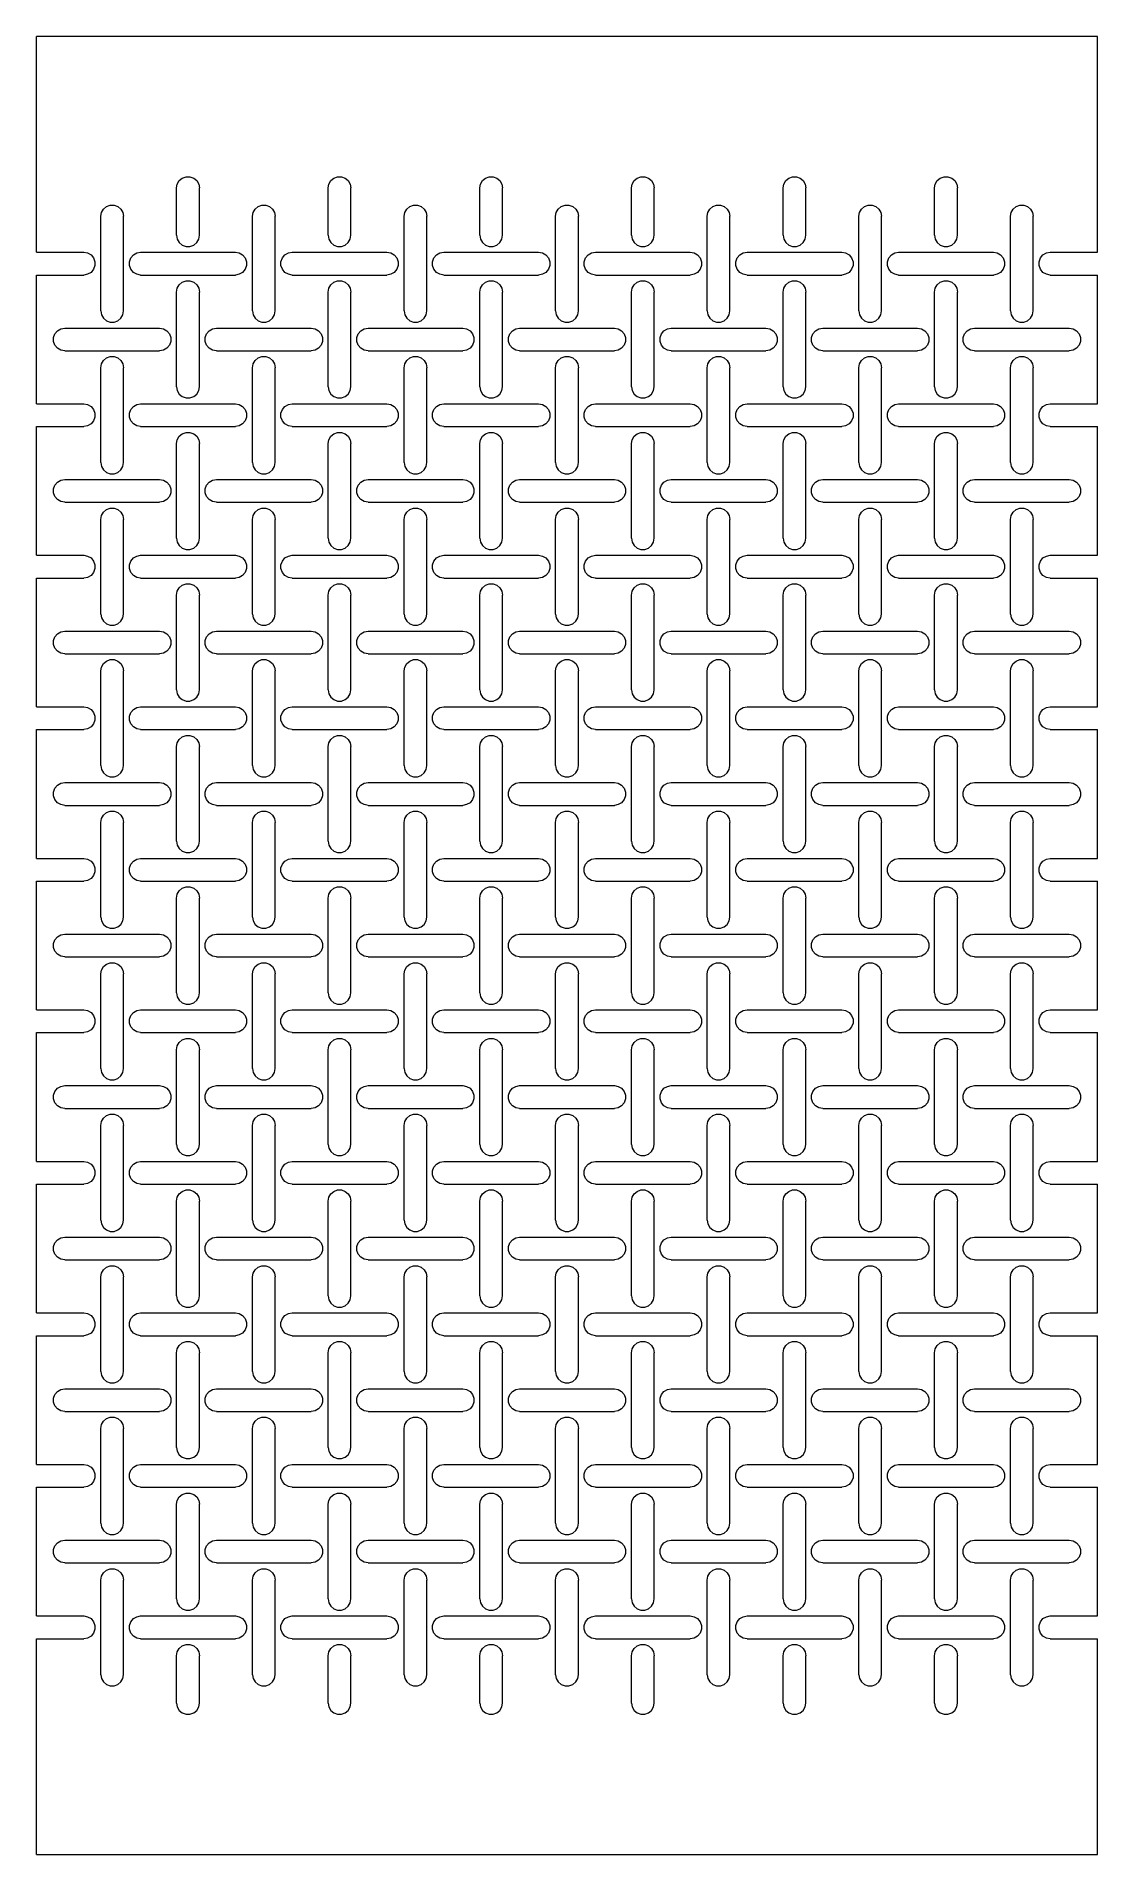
# Model space of a CAD drawing. Header units: metres. Extents: x 0 to 140, y 0 to 240.
import ezdxf

# ---------------------------------------------------------------- set-up
doc = ezdxf.new("R2010")
doc.units = ezdxf.units.M
doc.layers.add('TOP', color=1, linetype='Continuous', lineweight=0)

msp = doc.modelspace()

# ---------------------------------------------------------------- linework, layer by layer
at = {"layer": 'TOP'}
for p, q in [((140, 240), (0, 240)), ((0, 211.5), (0, 240)), ((140, 211.5), (140, 240)), ((18.59, 220.51), (18.85, 220.96)), ((18.85, 220.96), (19.25, 221.3)), ((19.25, 221.3), (19.74, 221.48)), ((19.74, 221.48), (20.26, 221.48)), ((20.26, 221.48), (20.75, 221.3)), ((20.75, 221.3), (21.15, 220.96)), ((21.15, 220.96), (21.41, 220.51)), ((38.59, 220.51), (38.85, 220.96)), ((38.85, 220.96), (39.25, 221.3)), ((39.25, 221.3), (39.74, 221.48)), ((39.74, 221.48), (40.26, 221.48)), ((40.26, 221.48), (40.75, 221.3)), ((40.75, 221.3), (41.15, 220.96)), ((41.15, 220.96), (41.41, 220.51)), ((58.59, 220.51), (58.85, 220.96)), ((58.85, 220.96), (59.25, 221.3)), ((59.25, 221.3), (59.74, 221.48)), ((59.74, 221.48), (60.26, 221.48)), ((60.26, 221.48), (60.75, 221.3)), ((60.75, 221.3), (61.15, 220.96)), ((61.15, 220.96), (61.41, 220.51)), ((78.59, 220.51), (78.85, 220.96)), ((78.85, 220.96), (79.25, 221.3)), ((79.25, 221.3), (79.74, 221.48)), ((79.74, 221.48), (80.26, 221.48)), ((80.26, 221.48), (80.75, 221.3)), ((80.75, 221.3), (81.15, 220.96)), ((81.15, 220.96), (81.41, 220.51)), ((98.59, 220.51), (98.85, 220.96)), ((98.85, 220.96), (99.25, 221.3)), ((99.25, 221.3), (99.74, 221.48)), ((99.74, 221.48), (100.26, 221.48)), ((100.26, 221.48), (100.75, 221.3)), ((100.75, 221.3), (101.15, 220.96)), ((101.15, 220.96), (101.41, 220.51)), ((118.59, 220.51), (118.85, 220.96)), ((118.85, 220.96), (119.25, 221.3)), ((119.25, 221.3), (119.74, 221.48)), ((119.74, 221.48), (120.26, 221.48)), ((120.26, 221.48), (120.75, 221.3)), ((120.75, 221.3), (121.15, 220.96)), ((121.15, 220.96), (121.41, 220.51)), ((18.5, 220), (18.59, 220.51)), ((18.5, 213.75), (18.5, 220)), ((21.41, 220.51), (21.5, 220)), ((21.5, 213.75), (21.5, 220)), ((38.5, 220), (38.59, 220.51)), ((38.5, 213.75), (38.5, 220)), ((41.41, 220.51), (41.5, 220)), ((41.5, 213.75), (41.5, 220)), ((58.5, 220), (58.59, 220.51)), ((58.5, 213.75), (58.5, 220)), ((61.41, 220.51), (61.5, 220)), ((61.5, 213.75), (61.5, 220)), ((78.5, 220), (78.59, 220.51)), ((78.5, 213.75), (78.5, 220)), ((81.41, 220.51), (81.5, 220)), ((81.5, 213.75), (81.5, 220)), ((98.5, 220), (98.59, 220.51)), ((98.5, 213.75), (98.5, 220)), ((101.41, 220.51), (101.5, 220)), ((101.5, 213.75), (101.5, 220)), ((118.5, 220), (118.59, 220.51)), ((118.5, 213.75), (118.5, 220)), ((121.41, 220.51), (121.5, 220)), ((121.5, 213.75), (121.5, 220)), ((8.5, 216.25), (8.59, 216.76)), ((8.5, 203.75), (8.5, 216.25)), ((8.59, 216.76), (8.85, 217.21)), ((8.85, 217.21), (9.25, 217.55)), ((9.25, 217.55), (9.74, 217.73)), ((9.74, 217.73), (10.26, 217.73)), ((10.26, 217.73), (10.75, 217.55)), ((10.75, 217.55), (11.15, 217.21)), ((11.15, 217.21), (11.41, 216.76)), ((11.41, 216.76), (11.5, 216.25)), ((11.5, 203.75), (11.5, 216.25)), ((28.5, 216.25), (28.59, 216.76)), ((28.5, 203.75), (28.5, 216.25)), ((28.59, 216.76), (28.85, 217.21)), ((28.85, 217.21), (29.25, 217.55)), ((29.25, 217.55), (29.74, 217.73)), ((29.74, 217.73), (30.26, 217.73)), ((30.26, 217.73), (30.75, 217.55)), ((30.75, 217.55), (31.15, 217.21)), ((31.15, 217.21), (31.41, 216.76)), ((31.41, 216.76), (31.5, 216.25)), ((31.5, 203.75), (31.5, 216.25)), ((48.5, 216.25), (48.59, 216.76)), ((48.5, 203.75), (48.5, 216.25)), ((48.59, 216.76), (48.85, 217.21)), ((48.85, 217.21), (49.25, 217.55)), ((49.25, 217.55), (49.74, 217.73)), ((49.74, 217.73), (50.26, 217.73)), ((50.26, 217.73), (50.75, 217.55)), ((50.75, 217.55), (51.15, 217.21)), ((51.15, 217.21), (51.41, 216.76)), ((51.41, 216.76), (51.5, 216.25)), ((51.5, 203.75), (51.5, 216.25)), ((68.5, 216.25), (68.59, 216.76)), ((68.5, 203.75), (68.5, 216.25)), ((68.59, 216.76), (68.85, 217.21)), ((68.85, 217.21), (69.25, 217.55)), ((69.25, 217.55), (69.74, 217.73)), ((69.74, 217.73), (70.26, 217.73)), ((70.26, 217.73), (70.75, 217.55)), ((70.75, 217.55), (71.15, 217.21)), ((71.15, 217.21), (71.41, 216.76)), ((71.41, 216.76), (71.5, 216.25)), ((71.5, 203.75), (71.5, 216.25)), ((88.5, 216.25), (88.59, 216.76)), ((88.5, 203.75), (88.5, 216.25)), ((88.59, 216.76), (88.85, 217.21)), ((88.85, 217.21), (89.25, 217.55)), ((89.25, 217.55), (89.74, 217.73)), ((89.74, 217.73), (90.26, 217.73)), ((90.26, 217.73), (90.75, 217.55)), ((90.75, 217.55), (91.15, 217.21)), ((91.15, 217.21), (91.41, 216.76)), ((91.41, 216.76), (91.5, 216.25)), ((91.5, 203.75), (91.5, 216.25)), ((108.5, 216.25), (108.59, 216.76)), ((108.5, 203.75), (108.5, 216.25)), ((108.59, 216.76), (108.85, 217.21)), ((108.85, 217.21), (109.25, 217.55)), ((109.25, 217.55), (109.74, 217.73)), ((109.74, 217.73), (110.26, 217.73)), ((110.26, 217.73), (110.75, 217.55)), ((110.75, 217.55), (111.15, 217.21)), ((111.15, 217.21), (111.41, 216.76)), ((111.41, 216.76), (111.5, 216.25)), ((111.5, 203.75), (111.5, 216.25)), ((128.5, 216.25), (128.59, 216.76)), ((128.5, 203.75), (128.5, 216.25)), ((128.59, 216.76), (128.85, 217.21)), ((128.85, 217.21), (129.25, 217.55)), ((129.25, 217.55), (129.74, 217.73)), ((129.74, 217.73), (130.26, 217.73)), ((130.26, 217.73), (130.75, 217.55)), ((130.75, 217.55), (131.15, 217.21)), ((131.15, 217.21), (131.41, 216.76)), ((131.41, 216.76), (131.5, 216.25)), ((131.5, 203.75), (131.5, 216.25)), ((18.5, 213.75), (18.59, 213.24)), ((21.41, 213.24), (21.5, 213.75)), ((38.5, 213.75), (38.59, 213.24)), ((41.41, 213.24), (41.5, 213.75)), ((58.5, 213.75), (58.59, 213.24)), ((61.41, 213.24), (61.5, 213.75)), ((78.5, 213.75), (78.59, 213.24)), ((81.41, 213.24), (81.5, 213.75)), ((98.5, 213.75), (98.59, 213.24)), ((101.41, 213.24), (101.5, 213.75)), ((118.5, 213.75), (118.59, 213.24)), ((121.41, 213.24), (121.5, 213.75)), ((0, 211.5), (6.25, 211.5)), ((6.25, 211.5), (6.76, 211.41)), ((6.76, 211.41), (7.21, 211.15)), ((12.79, 211.15), (13.24, 211.41)), ((13.24, 211.41), (13.75, 211.5)), ((13.75, 211.5), (26.25, 211.5)), ((18.59, 213.24), (18.85, 212.79)), ((18.85, 212.79), (19.25, 212.45)), ((19.25, 212.45), (19.74, 212.27)), ((19.74, 212.27), (20.26, 212.27)), ((20.26, 212.27), (20.75, 212.45)), ((20.75, 212.45), (21.15, 212.79)), ((21.15, 212.79), (21.41, 213.24)), ((26.25, 211.5), (26.76, 211.41)), ((26.76, 211.41), (27.21, 211.15)), ((32.79, 211.15), (33.24, 211.41)), ((33.24, 211.41), (33.75, 211.5)), ((33.75, 211.5), (46.25, 211.5)), ((38.59, 213.24), (38.85, 212.79)), ((38.85, 212.79), (39.25, 212.45)), ((39.25, 212.45), (39.74, 212.27)), ((39.74, 212.27), (40.26, 212.27)), ((40.26, 212.27), (40.75, 212.45)), ((40.75, 212.45), (41.15, 212.79)), ((41.15, 212.79), (41.41, 213.24)), ((46.25, 211.5), (46.76, 211.41)), ((46.76, 211.41), (47.21, 211.15)), ((52.79, 211.15), (53.24, 211.41)), ((53.24, 211.41), (53.75, 211.5)), ((53.75, 211.5), (66.25, 211.5)), ((58.59, 213.24), (58.85, 212.79)), ((58.85, 212.79), (59.25, 212.45)), ((59.25, 212.45), (59.74, 212.27)), ((59.74, 212.27), (60.26, 212.27)), ((60.26, 212.27), (60.75, 212.45)), ((60.75, 212.45), (61.15, 212.79)), ((61.15, 212.79), (61.41, 213.24)), ((66.25, 211.5), (66.76, 211.41)), ((66.76, 211.41), (67.21, 211.15)), ((72.79, 211.15), (73.24, 211.41)), ((73.24, 211.41), (73.75, 211.5)), ((73.75, 211.5), (86.25, 211.5)), ((78.59, 213.24), (78.85, 212.79)), ((78.85, 212.79), (79.25, 212.45)), ((79.25, 212.45), (79.74, 212.27)), ((79.74, 212.27), (80.26, 212.27)), ((80.26, 212.27), (80.75, 212.45)), ((80.75, 212.45), (81.15, 212.79)), ((81.15, 212.79), (81.41, 213.24)), ((86.25, 211.5), (86.76, 211.41)), ((86.76, 211.41), (87.21, 211.15)), ((92.79, 211.15), (93.24, 211.41)), ((93.24, 211.41), (93.75, 211.5)), ((93.75, 211.5), (106.25, 211.5)), ((98.59, 213.24), (98.85, 212.79)), ((98.85, 212.79), (99.25, 212.45)), ((99.25, 212.45), (99.74, 212.27)), ((99.74, 212.27), (100.26, 212.27)), ((100.26, 212.27), (100.75, 212.45)), ((100.75, 212.45), (101.15, 212.79)), ((101.15, 212.79), (101.41, 213.24)), ((106.25, 211.5), (106.76, 211.41)), ((106.76, 211.41), (107.21, 211.15)), ((112.79, 211.15), (113.24, 211.41)), ((113.24, 211.41), (113.75, 211.5)), ((113.75, 211.5), (126.25, 211.5)), ((118.59, 213.24), (118.85, 212.79)), ((118.85, 212.79), (119.25, 212.45)), ((119.25, 212.45), (119.74, 212.27)), ((119.74, 212.27), (120.26, 212.27)), ((120.26, 212.27), (120.75, 212.45)), ((120.75, 212.45), (121.15, 212.79)), ((121.15, 212.79), (121.41, 213.24)), ((126.25, 211.5), (126.76, 211.41)), ((126.76, 211.41), (127.21, 211.15)), ((132.79, 211.15), (133.24, 211.41)), ((133.24, 211.41), (133.75, 211.5)), ((133.75, 211.5), (140, 211.5)), ((7.21, 208.85), (6.76, 208.59)), ((7.21, 211.15), (7.55, 210.75)), ((7.55, 209.25), (7.21, 208.85)), ((7.55, 210.75), (7.73, 210.26)), ((7.73, 209.74), (7.55, 209.25)), ((7.73, 210.26), (7.73, 209.74)), ((12.27, 210.26), (12.45, 210.75)), ((12.27, 209.74), (12.27, 210.26)), ((12.45, 209.25), (12.27, 209.74)), ((12.45, 210.75), (12.79, 211.15)), ((12.79, 208.85), (12.45, 209.25)), ((13.24, 208.59), (12.79, 208.85)), ((27.21, 208.85), (26.76, 208.59)), ((27.21, 211.15), (27.55, 210.75)), ((27.55, 209.25), (27.21, 208.85)), ((27.55, 210.75), (27.73, 210.26)), ((27.73, 209.74), (27.55, 209.25)), ((27.73, 210.26), (27.73, 209.74)), ((32.27, 210.26), (32.45, 210.75)), ((32.27, 209.74), (32.27, 210.26)), ((32.45, 209.25), (32.27, 209.74)), ((32.45, 210.75), (32.79, 211.15)), ((32.79, 208.85), (32.45, 209.25)), ((33.24, 208.59), (32.79, 208.85)), ((47.21, 208.85), (46.76, 208.59)), ((47.21, 211.15), (47.55, 210.75)), ((47.55, 209.25), (47.21, 208.85)), ((47.55, 210.75), (47.73, 210.26)), ((47.73, 209.74), (47.55, 209.25)), ((47.73, 210.26), (47.73, 209.74)), ((52.27, 210.26), (52.45, 210.75)), ((52.27, 209.74), (52.27, 210.26)), ((52.45, 209.25), (52.27, 209.74)), ((52.45, 210.75), (52.79, 211.15)), ((52.79, 208.85), (52.45, 209.25)), ((53.24, 208.59), (52.79, 208.85)), ((67.21, 208.85), (66.76, 208.59)), ((67.21, 211.15), (67.55, 210.75)), ((67.55, 209.25), (67.21, 208.85)), ((67.55, 210.75), (67.73, 210.26)), ((67.73, 209.74), (67.55, 209.25)), ((67.73, 210.26), (67.73, 209.74)), ((72.27, 210.26), (72.45, 210.75)), ((72.27, 209.74), (72.27, 210.26)), ((72.45, 209.25), (72.27, 209.74)), ((72.45, 210.75), (72.79, 211.15)), ((72.79, 208.85), (72.45, 209.25)), ((73.24, 208.59), (72.79, 208.85)), ((87.21, 208.85), (86.76, 208.59)), ((87.21, 211.15), (87.55, 210.75)), ((87.55, 209.25), (87.21, 208.85)), ((87.55, 210.75), (87.73, 210.26)), ((87.73, 209.74), (87.55, 209.25)), ((87.73, 210.26), (87.73, 209.74)), ((92.27, 210.26), (92.45, 210.75)), ((92.27, 209.74), (92.27, 210.26)), ((92.45, 209.25), (92.27, 209.74)), ((92.45, 210.75), (92.79, 211.15)), ((92.79, 208.85), (92.45, 209.25)), ((93.24, 208.59), (92.79, 208.85)), ((107.21, 208.85), (106.76, 208.59)), ((107.21, 211.15), (107.55, 210.75)), ((107.55, 209.25), (107.21, 208.85)), ((107.55, 210.75), (107.73, 210.26)), ((107.73, 209.74), (107.55, 209.25)), ((107.73, 210.26), (107.73, 209.74)), ((112.27, 210.26), (112.45, 210.75)), ((112.27, 209.74), (112.27, 210.26)), ((112.45, 209.25), (112.27, 209.74)), ((112.45, 210.75), (112.79, 211.15)), ((112.79, 208.85), (112.45, 209.25)), ((113.24, 208.59), (112.79, 208.85)), ((127.21, 208.85), (126.76, 208.59)), ((127.21, 211.15), (127.55, 210.75)), ((127.55, 209.25), (127.21, 208.85)), ((127.55, 210.75), (127.73, 210.26)), ((127.73, 209.74), (127.55, 209.25)), ((127.73, 210.26), (127.73, 209.74)), ((132.27, 210.26), (132.45, 210.75)), ((132.27, 209.74), (132.27, 210.26)), ((132.45, 209.25), (132.27, 209.74)), ((132.45, 210.75), (132.79, 211.15)), ((132.79, 208.85), (132.45, 209.25)), ((133.24, 208.59), (132.79, 208.85)), ((0, 208.5), (6.25, 208.5)), ((0, 191.5), (0, 208.5)), ((6.76, 208.59), (6.25, 208.5)), ((13.75, 208.5), (13.24, 208.59)), ((13.75, 208.5), (26.25, 208.5)), ((18.5, 206.25), (18.59, 206.76)), ((18.59, 206.76), (18.85, 207.21)), ((18.85, 207.21), (19.25, 207.55)), ((19.25, 207.55), (19.74, 207.73)), ((19.74, 207.73), (20.26, 207.73)), ((20.26, 207.73), (20.75, 207.55)), ((20.75, 207.55), (21.15, 207.21)), ((21.15, 207.21), (21.41, 206.76)), ((21.41, 206.76), (21.5, 206.25)), ((26.76, 208.59), (26.25, 208.5)), ((33.75, 208.5), (33.24, 208.59)), ((33.75, 208.5), (46.25, 208.5)), ((38.5, 206.25), (38.59, 206.76)), ((38.59, 206.76), (38.85, 207.21)), ((38.85, 207.21), (39.25, 207.55)), ((39.25, 207.55), (39.74, 207.73)), ((39.74, 207.73), (40.26, 207.73)), ((40.26, 207.73), (40.75, 207.55)), ((40.75, 207.55), (41.15, 207.21)), ((41.15, 207.21), (41.41, 206.76)), ((41.41, 206.76), (41.5, 206.25)), ((46.76, 208.59), (46.25, 208.5)), ((53.75, 208.5), (53.24, 208.59)), ((53.75, 208.5), (66.25, 208.5)), ((58.5, 206.25), (58.59, 206.76)), ((58.59, 206.76), (58.85, 207.21)), ((58.85, 207.21), (59.25, 207.55)), ((59.25, 207.55), (59.74, 207.73)), ((59.74, 207.73), (60.26, 207.73)), ((60.26, 207.73), (60.75, 207.55)), ((60.75, 207.55), (61.15, 207.21)), ((61.15, 207.21), (61.41, 206.76)), ((61.41, 206.76), (61.5, 206.25)), ((66.76, 208.59), (66.25, 208.5)), ((73.75, 208.5), (73.24, 208.59)), ((73.75, 208.5), (86.25, 208.5)), ((78.5, 206.25), (78.59, 206.76)), ((78.59, 206.76), (78.85, 207.21)), ((78.85, 207.21), (79.25, 207.55)), ((79.25, 207.55), (79.74, 207.73)), ((79.74, 207.73), (80.26, 207.73)), ((80.26, 207.73), (80.75, 207.55)), ((80.75, 207.55), (81.15, 207.21)), ((81.15, 207.21), (81.41, 206.76)), ((81.41, 206.76), (81.5, 206.25)), ((86.76, 208.59), (86.25, 208.5)), ((93.75, 208.5), (93.24, 208.59)), ((93.75, 208.5), (106.25, 208.5)), ((98.5, 206.25), (98.59, 206.76)), ((98.59, 206.76), (98.85, 207.21)), ((98.85, 207.21), (99.25, 207.55)), ((99.25, 207.55), (99.74, 207.73)), ((99.74, 207.73), (100.26, 207.73)), ((100.26, 207.73), (100.75, 207.55)), ((100.75, 207.55), (101.15, 207.21)), ((101.15, 207.21), (101.41, 206.76)), ((101.41, 206.76), (101.5, 206.25)), ((106.76, 208.59), (106.25, 208.5)), ((113.75, 208.5), (113.24, 208.59)), ((113.75, 208.5), (126.25, 208.5)), ((118.5, 206.25), (118.59, 206.76)), ((118.59, 206.76), (118.85, 207.21)), ((118.85, 207.21), (119.25, 207.55)), ((119.25, 207.55), (119.74, 207.73)), ((119.74, 207.73), (120.26, 207.73)), ((120.26, 207.73), (120.75, 207.55)), ((120.75, 207.55), (121.15, 207.21)), ((121.15, 207.21), (121.41, 206.76)), ((121.41, 206.76), (121.5, 206.25)), ((126.76, 208.59), (126.25, 208.5)), ((133.75, 208.5), (133.24, 208.59)), ((133.75, 208.5), (140, 208.5)), ((140, 191.5), (140, 208.5)), ((18.5, 193.75), (18.5, 206.25)), ((21.5, 193.75), (21.5, 206.25)), ((38.5, 193.75), (38.5, 206.25)), ((41.5, 193.75), (41.5, 206.25)), ((58.5, 193.75), (58.5, 206.25)), ((61.5, 193.75), (61.5, 206.25)), ((78.5, 193.75), (78.5, 206.25)), ((81.5, 193.75), (81.5, 206.25)), ((98.5, 193.75), (98.5, 206.25)), ((101.5, 193.75), (101.5, 206.25)), ((118.5, 193.75), (118.5, 206.25)), ((121.5, 193.75), (121.5, 206.25)), ((8.5, 203.75), (8.59, 203.24)), ((8.59, 203.24), (8.85, 202.79)), ((8.85, 202.79), (9.25, 202.45)), ((9.25, 202.45), (9.74, 202.27)), ((9.74, 202.27), (10.26, 202.27)), ((10.26, 202.27), (10.75, 202.45)), ((10.75, 202.45), (11.15, 202.79)), ((11.15, 202.79), (11.41, 203.24)), ((11.41, 203.24), (11.5, 203.75)), ((28.5, 203.75), (28.59, 203.24)), ((28.59, 203.24), (28.85, 202.79)), ((28.85, 202.79), (29.25, 202.45)), ((29.25, 202.45), (29.74, 202.27)), ((29.74, 202.27), (30.26, 202.27)), ((30.26, 202.27), (30.75, 202.45)), ((30.75, 202.45), (31.15, 202.79)), ((31.15, 202.79), (31.41, 203.24)), ((31.41, 203.24), (31.5, 203.75)), ((48.5, 203.75), (48.59, 203.24)), ((48.59, 203.24), (48.85, 202.79)), ((48.85, 202.79), (49.25, 202.45)), ((49.25, 202.45), (49.74, 202.27)), ((49.74, 202.27), (50.26, 202.27)), ((50.26, 202.27), (50.75, 202.45)), ((50.75, 202.45), (51.15, 202.79)), ((51.15, 202.79), (51.41, 203.24)), ((51.41, 203.24), (51.5, 203.75)), ((68.5, 203.75), (68.59, 203.24)), ((68.59, 203.24), (68.85, 202.79)), ((68.85, 202.79), (69.25, 202.45)), ((69.25, 202.45), (69.74, 202.27)), ((69.74, 202.27), (70.26, 202.27)), ((70.26, 202.27), (70.75, 202.45)), ((70.75, 202.45), (71.15, 202.79)), ((71.15, 202.79), (71.41, 203.24)), ((71.41, 203.24), (71.5, 203.75)), ((88.5, 203.75), (88.59, 203.24)), ((88.59, 203.24), (88.85, 202.79)), ((88.85, 202.79), (89.25, 202.45)), ((89.25, 202.45), (89.74, 202.27)), ((89.74, 202.27), (90.26, 202.27)), ((90.26, 202.27), (90.75, 202.45)), ((90.75, 202.45), (91.15, 202.79)), ((91.15, 202.79), (91.41, 203.24)), ((91.41, 203.24), (91.5, 203.75)), ((108.5, 203.75), (108.59, 203.24)), ((108.59, 203.24), (108.85, 202.79)), ((108.85, 202.79), (109.25, 202.45)), ((109.25, 202.45), (109.74, 202.27)), ((109.74, 202.27), (110.26, 202.27)), ((110.26, 202.27), (110.75, 202.45)), ((110.75, 202.45), (111.15, 202.79)), ((111.15, 202.79), (111.41, 203.24)), ((111.41, 203.24), (111.5, 203.75)), ((128.5, 203.75), (128.59, 203.24)), ((128.59, 203.24), (128.85, 202.79)), ((128.85, 202.79), (129.25, 202.45)), ((129.25, 202.45), (129.74, 202.27)), ((129.74, 202.27), (130.26, 202.27)), ((130.26, 202.27), (130.75, 202.45)), ((130.75, 202.45), (131.15, 202.79)), ((131.15, 202.79), (131.41, 203.24)), ((131.41, 203.24), (131.5, 203.75)), ((2.27, 200.26), (2.45, 200.75)), ((2.27, 199.74), (2.27, 200.26)), ((2.45, 199.25), (2.27, 199.74)), ((2.45, 200.75), (2.79, 201.15)), ((2.79, 198.85), (2.45, 199.25)), ((2.79, 201.15), (3.24, 201.41)), ((3.24, 201.41), (3.75, 201.5)), ((3.75, 201.5), (16.25, 201.5)), ((16.25, 201.5), (16.76, 201.41)), ((16.76, 201.41), (17.21, 201.15)), ((17.21, 201.15), (17.55, 200.75)), ((17.55, 199.25), (17.21, 198.85)), ((17.55, 200.75), (17.73, 200.26)), ((17.73, 199.74), (17.55, 199.25)), ((17.73, 200.26), (17.73, 199.74)), ((22.27, 200.26), (22.45, 200.75)), ((22.27, 199.74), (22.27, 200.26)), ((22.45, 199.25), (22.27, 199.74)), ((22.45, 200.75), (22.79, 201.15)), ((22.79, 198.85), (22.45, 199.25)), ((22.79, 201.15), (23.24, 201.41)), ((23.24, 201.41), (23.75, 201.5)), ((23.75, 201.5), (36.25, 201.5)), ((36.25, 201.5), (36.76, 201.41)), ((36.76, 201.41), (37.21, 201.15)), ((37.21, 201.15), (37.55, 200.75)), ((37.55, 199.25), (37.21, 198.85)), ((37.55, 200.75), (37.73, 200.26)), ((37.73, 199.74), (37.55, 199.25)), ((37.73, 200.26), (37.73, 199.74)), ((42.27, 200.26), (42.45, 200.75)), ((42.27, 199.74), (42.27, 200.26)), ((42.45, 199.25), (42.27, 199.74)), ((42.45, 200.75), (42.79, 201.15)), ((42.79, 198.85), (42.45, 199.25)), ((42.79, 201.15), (43.24, 201.41)), ((43.24, 201.41), (43.75, 201.5)), ((43.75, 201.5), (56.25, 201.5)), ((56.25, 201.5), (56.76, 201.41)), ((56.76, 201.41), (57.21, 201.15)), ((57.21, 201.15), (57.55, 200.75)), ((57.55, 199.25), (57.21, 198.85)), ((57.55, 200.75), (57.73, 200.26)), ((57.73, 199.74), (57.55, 199.25)), ((57.73, 200.26), (57.73, 199.74)), ((62.27, 200.26), (62.45, 200.75)), ((62.27, 199.74), (62.27, 200.26)), ((62.45, 199.25), (62.27, 199.74)), ((62.45, 200.75), (62.79, 201.15)), ((62.79, 198.85), (62.45, 199.25)), ((62.79, 201.15), (63.24, 201.41)), ((63.24, 201.41), (63.75, 201.5)), ((63.75, 201.5), (76.25, 201.5)), ((76.25, 201.5), (76.76, 201.41)), ((76.76, 201.41), (77.21, 201.15)), ((77.21, 201.15), (77.55, 200.75)), ((77.55, 199.25), (77.21, 198.85)), ((77.55, 200.75), (77.73, 200.26)), ((77.73, 199.74), (77.55, 199.25)), ((77.73, 200.26), (77.73, 199.74)), ((82.27, 200.26), (82.45, 200.75)), ((82.27, 199.74), (82.27, 200.26)), ((82.45, 199.25), (82.27, 199.74)), ((82.45, 200.75), (82.79, 201.15)), ((82.79, 198.85), (82.45, 199.25)), ((82.79, 201.15), (83.24, 201.41)), ((83.24, 201.41), (83.75, 201.5)), ((83.75, 201.5), (96.25, 201.5)), ((96.25, 201.5), (96.76, 201.41)), ((96.76, 201.41), (97.21, 201.15)), ((97.21, 201.15), (97.55, 200.75)), ((97.55, 199.25), (97.21, 198.85)), ((97.55, 200.75), (97.73, 200.26)), ((97.73, 199.74), (97.55, 199.25)), ((97.73, 200.26), (97.73, 199.74)), ((102.27, 200.26), (102.45, 200.75)), ((102.27, 199.74), (102.27, 200.26)), ((102.45, 199.25), (102.27, 199.74)), ((102.45, 200.75), (102.79, 201.15)), ((102.79, 198.85), (102.45, 199.25)), ((102.79, 201.15), (103.24, 201.41)), ((103.24, 201.41), (103.75, 201.5)), ((103.75, 201.5), (116.25, 201.5)), ((116.25, 201.5), (116.76, 201.41)), ((116.76, 201.41), (117.21, 201.15)), ((117.21, 201.15), (117.55, 200.75)), ((117.55, 199.25), (117.21, 198.85)), ((117.55, 200.75), (117.73, 200.26)), ((117.73, 199.74), (117.55, 199.25)), ((117.73, 200.26), (117.73, 199.74)), ((122.27, 200.26), (122.45, 200.75)), ((122.27, 199.74), (122.27, 200.26)), ((122.45, 199.25), (122.27, 199.74)), ((122.45, 200.75), (122.79, 201.15)), ((122.79, 198.85), (122.45, 199.25)), ((122.79, 201.15), (123.24, 201.41)), ((123.24, 201.41), (123.75, 201.5)), ((123.75, 201.5), (136.25, 201.5)), ((136.25, 201.5), (136.76, 201.41)), ((136.76, 201.41), (137.21, 201.15)), ((137.21, 201.15), (137.55, 200.75)), ((137.55, 199.25), (137.21, 198.85)), ((137.55, 200.75), (137.73, 200.26)), ((137.73, 199.74), (137.55, 199.25)), ((137.73, 200.26), (137.73, 199.74)), ((3.24, 198.59), (2.79, 198.85)), ((3.75, 198.5), (3.24, 198.59)), ((3.75, 198.5), (16.25, 198.5)), ((8.59, 196.76), (8.85, 197.21)), ((8.85, 197.21), (9.25, 197.55)), ((9.25, 197.55), (9.74, 197.73)), ((9.74, 197.73), (10.26, 197.73)), ((10.26, 197.73), (10.75, 197.55)), ((10.75, 197.55), (11.15, 197.21)), ((11.15, 197.21), (11.41, 196.76)), ((16.76, 198.59), (16.25, 198.5)), ((17.21, 198.85), (16.76, 198.59)), ((23.24, 198.59), (22.79, 198.85)), ((23.75, 198.5), (23.24, 198.59)), ((23.75, 198.5), (36.25, 198.5)), ((28.59, 196.76), (28.85, 197.21)), ((28.85, 197.21), (29.25, 197.55)), ((29.25, 197.55), (29.74, 197.73)), ((29.74, 197.73), (30.26, 197.73)), ((30.26, 197.73), (30.75, 197.55)), ((30.75, 197.55), (31.15, 197.21)), ((31.15, 197.21), (31.41, 196.76)), ((36.76, 198.59), (36.25, 198.5)), ((37.21, 198.85), (36.76, 198.59)), ((43.24, 198.59), (42.79, 198.85)), ((43.75, 198.5), (43.24, 198.59)), ((43.75, 198.5), (56.25, 198.5)), ((48.59, 196.76), (48.85, 197.21)), ((48.85, 197.21), (49.25, 197.55)), ((49.25, 197.55), (49.74, 197.73)), ((49.74, 197.73), (50.26, 197.73)), ((50.26, 197.73), (50.75, 197.55)), ((50.75, 197.55), (51.15, 197.21)), ((51.15, 197.21), (51.41, 196.76)), ((56.76, 198.59), (56.25, 198.5)), ((57.21, 198.85), (56.76, 198.59)), ((63.24, 198.59), (62.79, 198.85)), ((63.75, 198.5), (63.24, 198.59)), ((63.75, 198.5), (76.25, 198.5)), ((68.59, 196.76), (68.85, 197.21)), ((68.85, 197.21), (69.25, 197.55)), ((69.25, 197.55), (69.74, 197.73)), ((69.74, 197.73), (70.26, 197.73)), ((70.26, 197.73), (70.75, 197.55)), ((70.75, 197.55), (71.15, 197.21)), ((71.15, 197.21), (71.41, 196.76)), ((76.76, 198.59), (76.25, 198.5)), ((77.21, 198.85), (76.76, 198.59)), ((83.24, 198.59), (82.79, 198.85)), ((83.75, 198.5), (83.24, 198.59)), ((83.75, 198.5), (96.25, 198.5)), ((88.59, 196.76), (88.85, 197.21)), ((88.85, 197.21), (89.25, 197.55)), ((89.25, 197.55), (89.74, 197.73)), ((89.74, 197.73), (90.26, 197.73)), ((90.26, 197.73), (90.75, 197.55)), ((90.75, 197.55), (91.15, 197.21)), ((91.15, 197.21), (91.41, 196.76)), ((96.76, 198.59), (96.25, 198.5)), ((97.21, 198.85), (96.76, 198.59)), ((103.24, 198.59), (102.79, 198.85)), ((103.75, 198.5), (103.24, 198.59)), ((103.75, 198.5), (116.25, 198.5)), ((108.59, 196.76), (108.85, 197.21)), ((108.85, 197.21), (109.25, 197.55)), ((109.25, 197.55), (109.74, 197.73)), ((109.74, 197.73), (110.26, 197.73)), ((110.26, 197.73), (110.75, 197.55)), ((110.75, 197.55), (111.15, 197.21)), ((111.15, 197.21), (111.41, 196.76)), ((116.76, 198.59), (116.25, 198.5)), ((117.21, 198.85), (116.76, 198.59)), ((123.24, 198.59), (122.79, 198.85)), ((123.75, 198.5), (123.24, 198.59)), ((123.75, 198.5), (136.25, 198.5)), ((128.59, 196.76), (128.85, 197.21)), ((128.85, 197.21), (129.25, 197.55)), ((129.25, 197.55), (129.74, 197.73)), ((129.74, 197.73), (130.26, 197.73)), ((130.26, 197.73), (130.75, 197.55)), ((130.75, 197.55), (131.15, 197.21)), ((131.15, 197.21), (131.41, 196.76)), ((136.76, 198.59), (136.25, 198.5)), ((137.21, 198.85), (136.76, 198.59)), ((8.5, 196.25), (8.59, 196.76)), ((8.5, 183.75), (8.5, 196.25)), ((11.41, 196.76), (11.5, 196.25)), ((11.5, 183.75), (11.5, 196.25)), ((28.5, 196.25), (28.59, 196.76)), ((28.5, 183.75), (28.5, 196.25)), ((31.41, 196.76), (31.5, 196.25)), ((31.5, 183.75), (31.5, 196.25)), ((48.5, 196.25), (48.59, 196.76)), ((48.5, 183.75), (48.5, 196.25)), ((51.41, 196.76), (51.5, 196.25)), ((51.5, 183.75), (51.5, 196.25)), ((68.5, 196.25), (68.59, 196.76)), ((68.5, 183.75), (68.5, 196.25)), ((71.41, 196.76), (71.5, 196.25)), ((71.5, 183.75), (71.5, 196.25)), ((88.5, 196.25), (88.59, 196.76)), ((88.5, 183.75), (88.5, 196.25)), ((91.41, 196.76), (91.5, 196.25)), ((91.5, 183.75), (91.5, 196.25)), ((108.5, 196.25), (108.59, 196.76)), ((108.5, 183.75), (108.5, 196.25)), ((111.41, 196.76), (111.5, 196.25)), ((111.5, 183.75), (111.5, 196.25)), ((128.5, 196.25), (128.59, 196.76)), ((128.5, 183.75), (128.5, 196.25)), ((131.41, 196.76), (131.5, 196.25)), ((131.5, 183.75), (131.5, 196.25)), ((18.5, 193.75), (18.59, 193.24)), ((18.59, 193.24), (18.85, 192.79)), ((18.85, 192.79), (19.25, 192.45)), ((19.25, 192.45), (19.74, 192.27)), ((19.74, 192.27), (20.26, 192.27)), ((20.26, 192.27), (20.75, 192.45)), ((20.75, 192.45), (21.15, 192.79)), ((21.15, 192.79), (21.41, 193.24)), ((21.41, 193.24), (21.5, 193.75)), ((38.5, 193.75), (38.59, 193.24)), ((38.59, 193.24), (38.85, 192.79)), ((38.85, 192.79), (39.25, 192.45)), ((39.25, 192.45), (39.74, 192.27)), ((39.74, 192.27), (40.26, 192.27)), ((40.26, 192.27), (40.75, 192.45)), ((40.75, 192.45), (41.15, 192.79)), ((41.15, 192.79), (41.41, 193.24)), ((41.41, 193.24), (41.5, 193.75)), ((58.5, 193.75), (58.59, 193.24)), ((58.59, 193.24), (58.85, 192.79)), ((58.85, 192.79), (59.25, 192.45)), ((59.25, 192.45), (59.74, 192.27)), ((59.74, 192.27), (60.26, 192.27)), ((60.26, 192.27), (60.75, 192.45)), ((60.75, 192.45), (61.15, 192.79)), ((61.15, 192.79), (61.41, 193.24)), ((61.41, 193.24), (61.5, 193.75)), ((78.5, 193.75), (78.59, 193.24)), ((78.59, 193.24), (78.85, 192.79)), ((78.85, 192.79), (79.25, 192.45)), ((79.25, 192.45), (79.74, 192.27)), ((79.74, 192.27), (80.26, 192.27)), ((80.26, 192.27), (80.75, 192.45)), ((80.75, 192.45), (81.15, 192.79)), ((81.15, 192.79), (81.41, 193.24)), ((81.41, 193.24), (81.5, 193.75)), ((98.5, 193.75), (98.59, 193.24)), ((98.59, 193.24), (98.85, 192.79)), ((98.85, 192.79), (99.25, 192.45)), ((99.25, 192.45), (99.74, 192.27)), ((99.74, 192.27), (100.26, 192.27)), ((100.26, 192.27), (100.75, 192.45)), ((100.75, 192.45), (101.15, 192.79)), ((101.15, 192.79), (101.41, 193.24)), ((101.41, 193.24), (101.5, 193.75)), ((118.5, 193.75), (118.59, 193.24)), ((118.59, 193.24), (118.85, 192.79)), ((118.85, 192.79), (119.25, 192.45)), ((119.25, 192.45), (119.74, 192.27)), ((119.74, 192.27), (120.26, 192.27)), ((120.26, 192.27), (120.75, 192.45)), ((120.75, 192.45), (121.15, 192.79)), ((121.15, 192.79), (121.41, 193.24)), ((121.41, 193.24), (121.5, 193.75)), ((0, 191.5), (6.25, 191.5)), ((6.25, 191.5), (6.76, 191.41)), ((6.76, 191.41), (7.21, 191.15)), ((7.21, 191.15), (7.55, 190.75)), ((7.55, 190.75), (7.73, 190.26)), ((7.73, 189.74), (7.55, 189.25)), ((7.73, 190.26), (7.73, 189.74)), ((12.27, 190.26), (12.45, 190.75)), ((12.27, 189.74), (12.27, 190.26)), ((12.45, 189.25), (12.27, 189.74)), ((12.45, 190.75), (12.79, 191.15)), ((12.79, 191.15), (13.24, 191.41)), ((13.24, 191.41), (13.75, 191.5)), ((13.75, 191.5), (26.25, 191.5)), ((26.25, 191.5), (26.76, 191.41)), ((26.76, 191.41), (27.21, 191.15)), ((27.21, 191.15), (27.55, 190.75)), ((27.55, 190.75), (27.73, 190.26)), ((27.73, 189.74), (27.55, 189.25)), ((27.73, 190.26), (27.73, 189.74)), ((32.27, 190.26), (32.45, 190.75)), ((32.27, 189.74), (32.27, 190.26)), ((32.45, 189.25), (32.27, 189.74)), ((32.45, 190.75), (32.79, 191.15)), ((32.79, 191.15), (33.24, 191.41)), ((33.24, 191.41), (33.75, 191.5)), ((33.75, 191.5), (46.25, 191.5)), ((46.25, 191.5), (46.76, 191.41)), ((46.76, 191.41), (47.21, 191.15)), ((47.21, 191.15), (47.55, 190.75)), ((47.55, 190.75), (47.73, 190.26)), ((47.73, 189.74), (47.55, 189.25)), ((47.73, 190.26), (47.73, 189.74)), ((52.27, 190.26), (52.45, 190.75)), ((52.27, 189.74), (52.27, 190.26)), ((52.45, 189.25), (52.27, 189.74)), ((52.45, 190.75), (52.79, 191.15)), ((52.79, 191.15), (53.24, 191.41)), ((53.24, 191.41), (53.75, 191.5)), ((53.75, 191.5), (66.25, 191.5)), ((66.25, 191.5), (66.76, 191.41)), ((66.76, 191.41), (67.21, 191.15)), ((67.21, 191.15), (67.55, 190.75)), ((67.55, 190.75), (67.73, 190.26)), ((67.73, 189.74), (67.55, 189.25)), ((67.73, 190.26), (67.73, 189.74)), ((72.27, 190.26), (72.45, 190.75)), ((72.27, 189.74), (72.27, 190.26)), ((72.45, 189.25), (72.27, 189.74)), ((72.45, 190.75), (72.79, 191.15)), ((72.79, 191.15), (73.24, 191.41)), ((73.24, 191.41), (73.75, 191.5)), ((73.75, 191.5), (86.25, 191.5)), ((86.25, 191.5), (86.76, 191.41)), ((86.76, 191.41), (87.21, 191.15)), ((87.21, 191.15), (87.55, 190.75)), ((87.55, 190.75), (87.73, 190.26)), ((87.73, 189.74), (87.55, 189.25)), ((87.73, 190.26), (87.73, 189.74)), ((92.27, 190.26), (92.45, 190.75)), ((92.27, 189.74), (92.27, 190.26)), ((92.45, 189.25), (92.27, 189.74)), ((92.45, 190.75), (92.79, 191.15)), ((92.79, 191.15), (93.24, 191.41)), ((93.24, 191.41), (93.75, 191.5)), ((93.75, 191.5), (106.25, 191.5)), ((106.25, 191.5), (106.76, 191.41)), ((106.76, 191.41), (107.21, 191.15)), ((107.21, 191.15), (107.55, 190.75)), ((107.55, 190.75), (107.73, 190.26)), ((107.73, 189.74), (107.55, 189.25)), ((107.73, 190.26), (107.73, 189.74)), ((112.27, 190.26), (112.45, 190.75)), ((112.27, 189.74), (112.27, 190.26)), ((112.45, 189.25), (112.27, 189.74)), ((112.45, 190.75), (112.79, 191.15)), ((112.79, 191.15), (113.24, 191.41)), ((113.24, 191.41), (113.75, 191.5)), ((113.75, 191.5), (126.25, 191.5)), ((126.25, 191.5), (126.76, 191.41)), ((126.76, 191.41), (127.21, 191.15)), ((127.21, 191.15), (127.55, 190.75)), ((127.55, 190.75), (127.73, 190.26)), ((127.73, 189.74), (127.55, 189.25)), ((127.73, 190.26), (127.73, 189.74)), ((132.27, 190.26), (132.45, 190.75)), ((132.27, 189.74), (132.27, 190.26)), ((132.45, 189.25), (132.27, 189.74)), ((132.45, 190.75), (132.79, 191.15)), ((132.79, 191.15), (133.24, 191.41)), ((133.24, 191.41), (133.75, 191.5)), ((133.75, 191.5), (140, 191.5)), ((0, 188.5), (6.25, 188.5)), ((0, 171.5), (0, 188.5)), ((6.76, 188.59), (6.25, 188.5)), ((7.21, 188.85), (6.76, 188.59)), ((7.55, 189.25), (7.21, 188.85)), ((12.79, 188.85), (12.45, 189.25)), ((13.24, 188.59), (12.79, 188.85)), ((13.75, 188.5), (13.24, 188.59)), ((13.75, 188.5), (26.25, 188.5)), ((18.59, 186.76), (18.85, 187.21)), ((18.85, 187.21), (19.25, 187.55)), ((19.25, 187.55), (19.74, 187.73)), ((19.74, 187.73), (20.26, 187.73)), ((20.26, 187.73), (20.75, 187.55)), ((20.75, 187.55), (21.15, 187.21)), ((21.15, 187.21), (21.41, 186.76)), ((26.76, 188.59), (26.25, 188.5)), ((27.21, 188.85), (26.76, 188.59)), ((27.55, 189.25), (27.21, 188.85)), ((32.79, 188.85), (32.45, 189.25)), ((33.24, 188.59), (32.79, 188.85)), ((33.75, 188.5), (33.24, 188.59)), ((33.75, 188.5), (46.25, 188.5)), ((38.59, 186.76), (38.85, 187.21)), ((38.85, 187.21), (39.25, 187.55)), ((39.25, 187.55), (39.74, 187.73)), ((39.74, 187.73), (40.26, 187.73)), ((40.26, 187.73), (40.75, 187.55)), ((40.75, 187.55), (41.15, 187.21)), ((41.15, 187.21), (41.41, 186.76)), ((46.76, 188.59), (46.25, 188.5)), ((47.21, 188.85), (46.76, 188.59)), ((47.55, 189.25), (47.21, 188.85)), ((52.79, 188.85), (52.45, 189.25)), ((53.24, 188.59), (52.79, 188.85)), ((53.75, 188.5), (53.24, 188.59)), ((53.75, 188.5), (66.25, 188.5)), ((58.59, 186.76), (58.85, 187.21)), ((58.85, 187.21), (59.25, 187.55)), ((59.25, 187.55), (59.74, 187.73)), ((59.74, 187.73), (60.26, 187.73)), ((60.26, 187.73), (60.75, 187.55)), ((60.75, 187.55), (61.15, 187.21)), ((61.15, 187.21), (61.41, 186.76)), ((66.76, 188.59), (66.25, 188.5)), ((67.21, 188.85), (66.76, 188.59)), ((67.55, 189.25), (67.21, 188.85)), ((72.79, 188.85), (72.45, 189.25)), ((73.24, 188.59), (72.79, 188.85)), ((73.75, 188.5), (73.24, 188.59)), ((73.75, 188.5), (86.25, 188.5)), ((78.59, 186.76), (78.85, 187.21)), ((78.85, 187.21), (79.25, 187.55)), ((79.25, 187.55), (79.74, 187.73)), ((79.74, 187.73), (80.26, 187.73)), ((80.26, 187.73), (80.75, 187.55)), ((80.75, 187.55), (81.15, 187.21)), ((81.15, 187.21), (81.41, 186.76)), ((86.76, 188.59), (86.25, 188.5)), ((87.21, 188.85), (86.76, 188.59)), ((87.55, 189.25), (87.21, 188.85)), ((92.79, 188.85), (92.45, 189.25)), ((93.24, 188.59), (92.79, 188.85)), ((93.75, 188.5), (93.24, 188.59)), ((93.75, 188.5), (106.25, 188.5)), ((98.59, 186.76), (98.85, 187.21)), ((98.85, 187.21), (99.25, 187.55)), ((99.25, 187.55), (99.74, 187.73)), ((99.74, 187.73), (100.26, 187.73)), ((100.26, 187.73), (100.75, 187.55)), ((100.75, 187.55), (101.15, 187.21)), ((101.15, 187.21), (101.41, 186.76)), ((106.76, 188.59), (106.25, 188.5)), ((107.21, 188.85), (106.76, 188.59)), ((107.55, 189.25), (107.21, 188.85)), ((112.79, 188.85), (112.45, 189.25)), ((113.24, 188.59), (112.79, 188.85)), ((113.75, 188.5), (113.24, 188.59)), ((113.75, 188.5), (126.25, 188.5)), ((118.59, 186.76), (118.85, 187.21)), ((118.85, 187.21), (119.25, 187.55)), ((119.25, 187.55), (119.74, 187.73)), ((119.74, 187.73), (120.26, 187.73)), ((120.26, 187.73), (120.75, 187.55)), ((120.75, 187.55), (121.15, 187.21)), ((121.15, 187.21), (121.41, 186.76)), ((126.76, 188.59), (126.25, 188.5)), ((127.21, 188.85), (126.76, 188.59)), ((127.55, 189.25), (127.21, 188.85)), ((132.79, 188.85), (132.45, 189.25)), ((133.24, 188.59), (132.79, 188.85)), ((133.75, 188.5), (133.24, 188.59)), ((133.75, 188.5), (140, 188.5)), ((140, 171.5), (140, 188.5)), ((18.5, 186.25), (18.59, 186.76)), ((18.5, 173.75), (18.5, 186.25)), ((21.41, 186.76), (21.5, 186.25)), ((21.5, 173.75), (21.5, 186.25)), ((38.5, 186.25), (38.59, 186.76)), ((38.5, 173.75), (38.5, 186.25)), ((41.41, 186.76), (41.5, 186.25)), ((41.5, 173.75), (41.5, 186.25)), ((58.5, 186.25), (58.59, 186.76)), ((58.5, 173.75), (58.5, 186.25)), ((61.41, 186.76), (61.5, 186.25)), ((61.5, 173.75), (61.5, 186.25)), ((78.5, 186.25), (78.59, 186.76)), ((78.5, 173.75), (78.5, 186.25)), ((81.41, 186.76), (81.5, 186.25)), ((81.5, 173.75), (81.5, 186.25)), ((98.5, 186.25), (98.59, 186.76)), ((98.5, 173.75), (98.5, 186.25)), ((101.41, 186.76), (101.5, 186.25)), ((101.5, 173.75), (101.5, 186.25)), ((118.5, 186.25), (118.59, 186.76)), ((118.5, 173.75), (118.5, 186.25)), ((121.41, 186.76), (121.5, 186.25)), ((121.5, 173.75), (121.5, 186.25)), ((8.5, 183.75), (8.59, 183.24)), ((8.59, 183.24), (8.85, 182.79)), ((8.85, 182.79), (9.25, 182.45)), ((9.25, 182.45), (9.74, 182.27)), ((10.26, 182.27), (10.75, 182.45)), ((10.75, 182.45), (11.15, 182.79)), ((11.15, 182.79), (11.41, 183.24)), ((11.41, 183.24), (11.5, 183.75)), ((28.5, 183.75), (28.59, 183.24)), ((28.59, 183.24), (28.85, 182.79)), ((28.85, 182.79), (29.25, 182.45)), ((29.25, 182.45), (29.74, 182.27)), ((30.26, 182.27), (30.75, 182.45)), ((30.75, 182.45), (31.15, 182.79)), ((31.15, 182.79), (31.41, 183.24)), ((31.41, 183.24), (31.5, 183.75)), ((48.5, 183.75), (48.59, 183.24)), ((48.59, 183.24), (48.85, 182.79)), ((48.85, 182.79), (49.25, 182.45)), ((49.25, 182.45), (49.74, 182.27)), ((50.26, 182.27), (50.75, 182.45)), ((50.75, 182.45), (51.15, 182.79)), ((51.15, 182.79), (51.41, 183.24)), ((51.41, 183.24), (51.5, 183.75)), ((68.5, 183.75), (68.59, 183.24)), ((68.59, 183.24), (68.85, 182.79)), ((68.85, 182.79), (69.25, 182.45)), ((69.25, 182.45), (69.74, 182.27)), ((70.26, 182.27), (70.75, 182.45)), ((70.75, 182.45), (71.15, 182.79)), ((71.15, 182.79), (71.41, 183.24)), ((71.41, 183.24), (71.5, 183.75)), ((88.5, 183.75), (88.59, 183.24)), ((88.59, 183.24), (88.85, 182.79)), ((88.85, 182.79), (89.25, 182.45)), ((89.25, 182.45), (89.74, 182.27)), ((90.26, 182.27), (90.75, 182.45)), ((90.75, 182.45), (91.15, 182.79)), ((91.15, 182.79), (91.41, 183.24)), ((91.41, 183.24), (91.5, 183.75)), ((108.5, 183.75), (108.59, 183.24)), ((108.59, 183.24), (108.85, 182.79)), ((108.85, 182.79), (109.25, 182.45)), ((109.25, 182.45), (109.74, 182.27)), ((110.26, 182.27), (110.75, 182.45)), ((110.75, 182.45), (111.15, 182.79)), ((111.15, 182.79), (111.41, 183.24)), ((111.41, 183.24), (111.5, 183.75)), ((128.5, 183.75), (128.59, 183.24)), ((128.59, 183.24), (128.85, 182.79)), ((128.85, 182.79), (129.25, 182.45)), ((129.25, 182.45), (129.74, 182.27)), ((130.26, 182.27), (130.75, 182.45)), ((130.75, 182.45), (131.15, 182.79)), ((131.15, 182.79), (131.41, 183.24)), ((131.41, 183.24), (131.5, 183.75)), ((2.27, 180.26), (2.45, 180.75)), ((2.27, 179.74), (2.27, 180.26)), ((2.45, 180.75), (2.79, 181.15)), ((2.79, 181.15), (3.24, 181.41)), ((3.24, 181.41), (3.75, 181.5)), ((3.75, 181.5), (16.25, 181.5)), ((9.74, 182.27), (10.26, 182.27)), ((16.25, 181.5), (16.76, 181.41)), ((16.76, 181.41), (17.21, 181.15)), ((17.21, 181.15), (17.55, 180.75)), ((17.55, 180.75), (17.73, 180.26)), ((17.73, 180.26), (17.73, 179.74)), ((22.27, 180.26), (22.45, 180.75)), ((22.27, 179.74), (22.27, 180.26)), ((22.45, 180.75), (22.79, 181.15)), ((22.79, 181.15), (23.24, 181.41)), ((23.24, 181.41), (23.75, 181.5)), ((23.75, 181.5), (36.25, 181.5)), ((29.74, 182.27), (30.26, 182.27)), ((36.25, 181.5), (36.76, 181.41)), ((36.76, 181.41), (37.21, 181.15)), ((37.21, 181.15), (37.55, 180.75)), ((37.55, 180.75), (37.73, 180.26)), ((37.73, 180.26), (37.73, 179.74)), ((42.27, 180.26), (42.45, 180.75)), ((42.27, 179.74), (42.27, 180.26)), ((42.45, 180.75), (42.79, 181.15)), ((42.79, 181.15), (43.24, 181.41)), ((43.24, 181.41), (43.75, 181.5)), ((43.75, 181.5), (56.25, 181.5)), ((49.74, 182.27), (50.26, 182.27)), ((56.25, 181.5), (56.76, 181.41)), ((56.76, 181.41), (57.21, 181.15)), ((57.21, 181.15), (57.55, 180.75)), ((57.55, 180.75), (57.73, 180.26)), ((57.73, 180.26), (57.73, 179.74)), ((62.27, 180.26), (62.45, 180.75)), ((62.27, 179.74), (62.27, 180.26)), ((62.45, 180.75), (62.79, 181.15)), ((62.79, 181.15), (63.24, 181.41)), ((63.24, 181.41), (63.75, 181.5)), ((63.75, 181.5), (76.25, 181.5)), ((69.74, 182.27), (70.26, 182.27)), ((76.25, 181.5), (76.76, 181.41)), ((76.76, 181.41), (77.21, 181.15)), ((77.21, 181.15), (77.55, 180.75)), ((77.55, 180.75), (77.73, 180.26)), ((77.73, 180.26), (77.73, 179.74)), ((82.27, 180.26), (82.45, 180.75)), ((82.27, 179.74), (82.27, 180.26)), ((82.45, 180.75), (82.79, 181.15)), ((82.79, 181.15), (83.24, 181.41)), ((83.24, 181.41), (83.75, 181.5)), ((83.75, 181.5), (96.25, 181.5)), ((89.74, 182.27), (90.26, 182.27)), ((96.25, 181.5), (96.76, 181.41)), ((96.76, 181.41), (97.21, 181.15)), ((97.21, 181.15), (97.55, 180.75)), ((97.55, 180.75), (97.73, 180.26)), ((97.73, 180.26), (97.73, 179.74)), ((102.27, 180.26), (102.45, 180.75)), ((102.27, 179.74), (102.27, 180.26)), ((102.45, 180.75), (102.79, 181.15)), ((102.79, 181.15), (103.24, 181.41)), ((103.24, 181.41), (103.75, 181.5)), ((103.75, 181.5), (116.25, 181.5)), ((109.74, 182.27), (110.26, 182.27)), ((116.25, 181.5), (116.76, 181.41)), ((116.76, 181.41), (117.21, 181.15)), ((117.21, 181.15), (117.55, 180.75)), ((117.55, 180.75), (117.73, 180.26)), ((117.73, 180.26), (117.73, 179.74)), ((122.27, 180.26), (122.45, 180.75)), ((122.27, 179.74), (122.27, 180.26)), ((122.45, 180.75), (122.79, 181.15)), ((122.79, 181.15), (123.24, 181.41)), ((123.24, 181.41), (123.75, 181.5)), ((123.75, 181.5), (136.25, 181.5)), ((129.74, 182.27), (130.26, 182.27)), ((136.25, 181.5), (136.76, 181.41)), ((136.76, 181.41), (137.21, 181.15)), ((137.21, 181.15), (137.55, 180.75)), ((137.55, 180.75), (137.73, 180.26)), ((137.73, 180.26), (137.73, 179.74)), ((2.45, 179.25), (2.27, 179.74)), ((2.79, 178.85), (2.45, 179.25)), ((3.24, 178.59), (2.79, 178.85)), ((3.75, 178.5), (3.24, 178.59)), ((3.75, 178.5), (16.25, 178.5)), ((9.25, 177.55), (9.74, 177.73)), ((9.74, 177.73), (10.26, 177.73)), ((10.26, 177.73), (10.75, 177.55)), ((16.76, 178.59), (16.25, 178.5)), ((17.21, 178.85), (16.76, 178.59)), ((17.55, 179.25), (17.21, 178.85)), ((17.73, 179.74), (17.55, 179.25)), ((22.45, 179.25), (22.27, 179.74)), ((22.79, 178.85), (22.45, 179.25)), ((23.24, 178.59), (22.79, 178.85)), ((23.75, 178.5), (23.24, 178.59)), ((23.75, 178.5), (36.25, 178.5)), ((29.25, 177.55), (29.74, 177.73)), ((29.74, 177.73), (30.26, 177.73)), ((30.26, 177.73), (30.75, 177.55)), ((36.76, 178.59), (36.25, 178.5)), ((37.21, 178.85), (36.76, 178.59)), ((37.55, 179.25), (37.21, 178.85)), ((37.73, 179.74), (37.55, 179.25)), ((42.45, 179.25), (42.27, 179.74)), ((42.79, 178.85), (42.45, 179.25)), ((43.24, 178.59), (42.79, 178.85)), ((43.75, 178.5), (43.24, 178.59)), ((43.75, 178.5), (56.25, 178.5)), ((49.25, 177.55), (49.74, 177.73)), ((49.74, 177.73), (50.26, 177.73)), ((50.26, 177.73), (50.75, 177.55)), ((56.76, 178.59), (56.25, 178.5)), ((57.21, 178.85), (56.76, 178.59)), ((57.55, 179.25), (57.21, 178.85)), ((57.73, 179.74), (57.55, 179.25)), ((62.45, 179.25), (62.27, 179.74)), ((62.79, 178.85), (62.45, 179.25)), ((63.24, 178.59), (62.79, 178.85)), ((63.75, 178.5), (63.24, 178.59)), ((63.75, 178.5), (76.25, 178.5)), ((69.25, 177.55), (69.74, 177.73)), ((69.74, 177.73), (70.26, 177.73)), ((70.26, 177.73), (70.75, 177.55)), ((76.76, 178.59), (76.25, 178.5)), ((77.21, 178.85), (76.76, 178.59)), ((77.55, 179.25), (77.21, 178.85)), ((77.73, 179.74), (77.55, 179.25)), ((82.45, 179.25), (82.27, 179.74)), ((82.79, 178.85), (82.45, 179.25)), ((83.24, 178.59), (82.79, 178.85)), ((83.75, 178.5), (83.24, 178.59)), ((83.75, 178.5), (96.25, 178.5)), ((89.25, 177.55), (89.74, 177.73)), ((89.74, 177.73), (90.26, 177.73)), ((90.26, 177.73), (90.75, 177.55)), ((96.76, 178.59), (96.25, 178.5)), ((97.21, 178.85), (96.76, 178.59)), ((97.55, 179.25), (97.21, 178.85)), ((97.73, 179.74), (97.55, 179.25)), ((102.45, 179.25), (102.27, 179.74)), ((102.79, 178.85), (102.45, 179.25)), ((103.24, 178.59), (102.79, 178.85)), ((103.75, 178.5), (103.24, 178.59)), ((103.75, 178.5), (116.25, 178.5)), ((109.25, 177.55), (109.74, 177.73)), ((109.74, 177.73), (110.26, 177.73)), ((110.26, 177.73), (110.75, 177.55)), ((116.76, 178.59), (116.25, 178.5)), ((117.21, 178.85), (116.76, 178.59)), ((117.55, 179.25), (117.21, 178.85)), ((117.73, 179.74), (117.55, 179.25)), ((122.45, 179.25), (122.27, 179.74)), ((122.79, 178.85), (122.45, 179.25)), ((123.24, 178.59), (122.79, 178.85)), ((123.75, 178.5), (123.24, 178.59)), ((123.75, 178.5), (136.25, 178.5)), ((129.25, 177.55), (129.74, 177.73)), ((129.74, 177.73), (130.26, 177.73)), ((130.26, 177.73), (130.75, 177.55)), ((136.76, 178.59), (136.25, 178.5)), ((137.21, 178.85), (136.76, 178.59)), ((137.55, 179.25), (137.21, 178.85)), ((137.73, 179.74), (137.55, 179.25)), ((8.5, 176.25), (8.59, 176.76)), ((8.5, 163.75), (8.5, 176.25)), ((8.59, 176.76), (8.85, 177.21)), ((8.85, 177.21), (9.25, 177.55)), ((10.75, 177.55), (11.15, 177.21)), ((11.15, 177.21), (11.41, 176.76)), ((11.41, 176.76), (11.5, 176.25)), ((11.5, 163.75), (11.5, 176.25)), ((28.5, 176.25), (28.59, 176.76)), ((28.5, 163.75), (28.5, 176.25)), ((28.59, 176.76), (28.85, 177.21)), ((28.85, 177.21), (29.25, 177.55)), ((30.75, 177.55), (31.15, 177.21)), ((31.15, 177.21), (31.41, 176.76)), ((31.41, 176.76), (31.5, 176.25)), ((31.5, 163.75), (31.5, 176.25)), ((48.5, 176.25), (48.59, 176.76)), ((48.5, 163.75), (48.5, 176.25)), ((48.59, 176.76), (48.85, 177.21)), ((48.85, 177.21), (49.25, 177.55)), ((50.75, 177.55), (51.15, 177.21)), ((51.15, 177.21), (51.41, 176.76)), ((51.41, 176.76), (51.5, 176.25)), ((51.5, 163.75), (51.5, 176.25)), ((68.5, 176.25), (68.59, 176.76)), ((68.5, 163.75), (68.5, 176.25)), ((68.59, 176.76), (68.85, 177.21)), ((68.85, 177.21), (69.25, 177.55)), ((70.75, 177.55), (71.15, 177.21)), ((71.15, 177.21), (71.41, 176.76)), ((71.41, 176.76), (71.5, 176.25)), ((71.5, 163.75), (71.5, 176.25)), ((88.5, 176.25), (88.59, 176.76)), ((88.5, 163.75), (88.5, 176.25)), ((88.59, 176.76), (88.85, 177.21)), ((88.85, 177.21), (89.25, 177.55)), ((90.75, 177.55), (91.15, 177.21)), ((91.15, 177.21), (91.41, 176.76)), ((91.41, 176.76), (91.5, 176.25)), ((91.5, 163.75), (91.5, 176.25)), ((108.5, 176.25), (108.59, 176.76)), ((108.5, 163.75), (108.5, 176.25)), ((108.59, 176.76), (108.85, 177.21)), ((108.85, 177.21), (109.25, 177.55)), ((110.75, 177.55), (111.15, 177.21)), ((111.15, 177.21), (111.41, 176.76)), ((111.41, 176.76), (111.5, 176.25)), ((111.5, 163.75), (111.5, 176.25)), ((128.5, 176.25), (128.59, 176.76)), ((128.5, 163.75), (128.5, 176.25)), ((128.59, 176.76), (128.85, 177.21)), ((128.85, 177.21), (129.25, 177.55)), ((130.75, 177.55), (131.15, 177.21)), ((131.15, 177.21), (131.41, 176.76)), ((131.41, 176.76), (131.5, 176.25)), ((131.5, 163.75), (131.5, 176.25)), ((18.5, 173.75), (18.59, 173.24)), ((18.59, 173.24), (18.85, 172.79)), ((21.15, 172.79), (21.41, 173.24)), ((21.41, 173.24), (21.5, 173.75)), ((38.5, 173.75), (38.59, 173.24)), ((38.59, 173.24), (38.85, 172.79)), ((41.15, 172.79), (41.41, 173.24)), ((41.41, 173.24), (41.5, 173.75)), ((58.5, 173.75), (58.59, 173.24)), ((58.59, 173.24), (58.85, 172.79)), ((61.15, 172.79), (61.41, 173.24)), ((61.41, 173.24), (61.5, 173.75)), ((78.5, 173.75), (78.59, 173.24)), ((78.59, 173.24), (78.85, 172.79)), ((81.15, 172.79), (81.41, 173.24)), ((81.41, 173.24), (81.5, 173.75)), ((98.5, 173.75), (98.59, 173.24)), ((98.59, 173.24), (98.85, 172.79)), ((101.15, 172.79), (101.41, 173.24)), ((101.41, 173.24), (101.5, 173.75)), ((118.5, 173.75), (118.59, 173.24)), ((118.59, 173.24), (118.85, 172.79)), ((121.15, 172.79), (121.41, 173.24)), ((121.41, 173.24), (121.5, 173.75)), ((0, 171.5), (6.25, 171.5)), ((6.25, 171.5), (6.76, 171.41)), ((6.76, 171.41), (7.21, 171.15)), ((7.21, 171.15), (7.55, 170.75)), ((7.55, 170.75), (7.73, 170.26)), ((12.27, 170.26), (12.45, 170.75)), ((12.45, 170.75), (12.79, 171.15)), ((12.79, 171.15), (13.24, 171.41)), ((13.24, 171.41), (13.75, 171.5)), ((13.75, 171.5), (26.25, 171.5)), ((18.85, 172.79), (19.25, 172.45)), ((19.25, 172.45), (19.74, 172.27)), ((19.74, 172.27), (20.26, 172.27)), ((20.26, 172.27), (20.75, 172.45)), ((20.75, 172.45), (21.15, 172.79)), ((26.25, 171.5), (26.76, 171.41)), ((26.76, 171.41), (27.21, 171.15)), ((27.21, 171.15), (27.55, 170.75)), ((27.55, 170.75), (27.73, 170.26)), ((32.27, 170.26), (32.45, 170.75)), ((32.45, 170.75), (32.79, 171.15)), ((32.79, 171.15), (33.24, 171.41)), ((33.24, 171.41), (33.75, 171.5)), ((33.75, 171.5), (46.25, 171.5)), ((38.85, 172.79), (39.25, 172.45)), ((39.25, 172.45), (39.74, 172.27)), ((39.74, 172.27), (40.26, 172.27)), ((40.26, 172.27), (40.75, 172.45)), ((40.75, 172.45), (41.15, 172.79)), ((46.25, 171.5), (46.76, 171.41)), ((46.76, 171.41), (47.21, 171.15)), ((47.21, 171.15), (47.55, 170.75)), ((47.55, 170.75), (47.73, 170.26)), ((52.27, 170.26), (52.45, 170.75)), ((52.45, 170.75), (52.79, 171.15)), ((52.79, 171.15), (53.24, 171.41)), ((53.24, 171.41), (53.75, 171.5)), ((53.75, 171.5), (66.25, 171.5)), ((58.85, 172.79), (59.25, 172.45)), ((59.25, 172.45), (59.74, 172.27)), ((59.74, 172.27), (60.26, 172.27)), ((60.26, 172.27), (60.75, 172.45)), ((60.75, 172.45), (61.15, 172.79)), ((66.25, 171.5), (66.76, 171.41)), ((66.76, 171.41), (67.21, 171.15)), ((67.21, 171.15), (67.55, 170.75)), ((67.55, 170.75), (67.73, 170.26)), ((72.27, 170.26), (72.45, 170.75)), ((72.45, 170.75), (72.79, 171.15)), ((72.79, 171.15), (73.24, 171.41)), ((73.24, 171.41), (73.75, 171.5)), ((73.75, 171.5), (86.25, 171.5)), ((78.85, 172.79), (79.25, 172.45)), ((79.25, 172.45), (79.74, 172.27)), ((79.74, 172.27), (80.26, 172.27)), ((80.26, 172.27), (80.75, 172.45)), ((80.75, 172.45), (81.15, 172.79)), ((86.25, 171.5), (86.76, 171.41)), ((86.76, 171.41), (87.21, 171.15)), ((87.21, 171.15), (87.55, 170.75)), ((87.55, 170.75), (87.73, 170.26)), ((92.27, 170.26), (92.45, 170.75)), ((92.45, 170.75), (92.79, 171.15)), ((92.79, 171.15), (93.24, 171.41)), ((93.24, 171.41), (93.75, 171.5)), ((93.75, 171.5), (106.25, 171.5)), ((98.85, 172.79), (99.25, 172.45)), ((99.25, 172.45), (99.74, 172.27)), ((99.74, 172.27), (100.26, 172.27)), ((100.26, 172.27), (100.75, 172.45)), ((100.75, 172.45), (101.15, 172.79)), ((106.25, 171.5), (106.76, 171.41)), ((106.76, 171.41), (107.21, 171.15)), ((107.21, 171.15), (107.55, 170.75)), ((107.55, 170.75), (107.73, 170.26)), ((112.27, 170.26), (112.45, 170.75)), ((112.45, 170.75), (112.79, 171.15)), ((112.79, 171.15), (113.24, 171.41)), ((113.24, 171.41), (113.75, 171.5)), ((113.75, 171.5), (126.25, 171.5)), ((118.85, 172.79), (119.25, 172.45)), ((119.25, 172.45), (119.74, 172.27)), ((119.74, 172.27), (120.26, 172.27)), ((120.26, 172.27), (120.75, 172.45)), ((120.75, 172.45), (121.15, 172.79)), ((126.25, 171.5), (126.76, 171.41)), ((126.76, 171.41), (127.21, 171.15)), ((127.21, 171.15), (127.55, 170.75)), ((127.55, 170.75), (127.73, 170.26)), ((132.27, 170.26), (132.45, 170.75)), ((132.45, 170.75), (132.79, 171.15)), ((132.79, 171.15), (133.24, 171.41)), ((133.24, 171.41), (133.75, 171.5)), ((133.75, 171.5), (140, 171.5)), ((0, 168.5), (6.25, 168.5)), ((0, 151.5), (0, 168.5)), ((6.76, 168.59), (6.25, 168.5)), ((7.21, 168.85), (6.76, 168.59)), ((7.55, 169.25), (7.21, 168.85)), ((7.73, 169.74), (7.55, 169.25)), ((7.73, 170.26), (7.73, 169.74)), ((12.27, 169.74), (12.27, 170.26)), ((12.45, 169.25), (12.27, 169.74)), ((12.79, 168.85), (12.45, 169.25)), ((13.24, 168.59), (12.79, 168.85)), ((13.75, 168.5), (13.24, 168.59)), ((13.75, 168.5), (26.25, 168.5)), ((26.76, 168.59), (26.25, 168.5)), ((27.21, 168.85), (26.76, 168.59)), ((27.55, 169.25), (27.21, 168.85)), ((27.73, 169.74), (27.55, 169.25)), ((27.73, 170.26), (27.73, 169.74)), ((32.27, 169.74), (32.27, 170.26)), ((32.45, 169.25), (32.27, 169.74)), ((32.79, 168.85), (32.45, 169.25)), ((33.24, 168.59), (32.79, 168.85)), ((33.75, 168.5), (33.24, 168.59)), ((33.75, 168.5), (46.25, 168.5)), ((46.76, 168.59), (46.25, 168.5)), ((47.21, 168.85), (46.76, 168.59)), ((47.55, 169.25), (47.21, 168.85)), ((47.73, 169.74), (47.55, 169.25)), ((47.73, 170.26), (47.73, 169.74)), ((52.27, 169.74), (52.27, 170.26)), ((52.45, 169.25), (52.27, 169.74)), ((52.79, 168.85), (52.45, 169.25)), ((53.24, 168.59), (52.79, 168.85)), ((53.75, 168.5), (53.24, 168.59)), ((53.75, 168.5), (66.25, 168.5)), ((66.76, 168.59), (66.25, 168.5)), ((67.21, 168.85), (66.76, 168.59)), ((67.55, 169.25), (67.21, 168.85)), ((67.73, 169.74), (67.55, 169.25)), ((67.73, 170.26), (67.73, 169.74)), ((72.27, 169.74), (72.27, 170.26)), ((72.45, 169.25), (72.27, 169.74)), ((72.79, 168.85), (72.45, 169.25)), ((73.24, 168.59), (72.79, 168.85)), ((73.75, 168.5), (73.24, 168.59)), ((73.75, 168.5), (86.25, 168.5)), ((86.76, 168.59), (86.25, 168.5)), ((87.21, 168.85), (86.76, 168.59)), ((87.55, 169.25), (87.21, 168.85)), ((87.73, 169.74), (87.55, 169.25)), ((87.73, 170.26), (87.73, 169.74)), ((92.27, 169.74), (92.27, 170.26)), ((92.45, 169.25), (92.27, 169.74)), ((92.79, 168.85), (92.45, 169.25)), ((93.24, 168.59), (92.79, 168.85)), ((93.75, 168.5), (93.24, 168.59)), ((93.75, 168.5), (106.25, 168.5)), ((106.76, 168.59), (106.25, 168.5)), ((107.21, 168.85), (106.76, 168.59)), ((107.55, 169.25), (107.21, 168.85)), ((107.73, 169.74), (107.55, 169.25)), ((107.73, 170.26), (107.73, 169.74)), ((112.27, 169.74), (112.27, 170.26)), ((112.45, 169.25), (112.27, 169.74)), ((112.79, 168.85), (112.45, 169.25)), ((113.24, 168.59), (112.79, 168.85)), ((113.75, 168.5), (113.24, 168.59)), ((113.75, 168.5), (126.25, 168.5)), ((126.76, 168.59), (126.25, 168.5)), ((127.21, 168.85), (126.76, 168.59)), ((127.55, 169.25), (127.21, 168.85)), ((127.73, 169.74), (127.55, 169.25)), ((127.73, 170.26), (127.73, 169.74)), ((132.27, 169.74), (132.27, 170.26)), ((132.45, 169.25), (132.27, 169.74)), ((132.79, 168.85), (132.45, 169.25)), ((133.24, 168.59), (132.79, 168.85)), ((133.75, 168.5), (133.24, 168.59)), ((133.75, 168.5), (140, 168.5)), ((140, 151.5), (140, 168.5)), ((18.5, 166.25), (18.59, 166.76)), ((18.5, 153.75), (18.5, 166.25)), ((18.59, 166.76), (18.85, 167.21)), ((18.85, 167.21), (19.25, 167.55)), ((19.25, 167.55), (19.74, 167.73)), ((19.74, 167.73), (20.26, 167.73)), ((20.26, 167.73), (20.75, 167.55)), ((20.75, 167.55), (21.15, 167.21)), ((21.15, 167.21), (21.41, 166.76)), ((21.41, 166.76), (21.5, 166.25)), ((21.5, 153.75), (21.5, 166.25)), ((38.5, 166.25), (38.59, 166.76)), ((38.5, 153.75), (38.5, 166.25)), ((38.59, 166.76), (38.85, 167.21)), ((38.85, 167.21), (39.25, 167.55)), ((39.25, 167.55), (39.74, 167.73)), ((39.74, 167.73), (40.26, 167.73)), ((40.26, 167.73), (40.75, 167.55)), ((40.75, 167.55), (41.15, 167.21)), ((41.15, 167.21), (41.41, 166.76)), ((41.41, 166.76), (41.5, 166.25)), ((41.5, 153.75), (41.5, 166.25)), ((58.5, 166.25), (58.59, 166.76)), ((58.5, 153.75), (58.5, 166.25)), ((58.59, 166.76), (58.85, 167.21)), ((58.85, 167.21), (59.25, 167.55)), ((59.25, 167.55), (59.74, 167.73)), ((59.74, 167.73), (60.26, 167.73)), ((60.26, 167.73), (60.75, 167.55)), ((60.75, 167.55), (61.15, 167.21)), ((61.15, 167.21), (61.41, 166.76)), ((61.41, 166.76), (61.5, 166.25)), ((61.5, 153.75), (61.5, 166.25)), ((78.5, 166.25), (78.59, 166.76)), ((78.5, 153.75), (78.5, 166.25)), ((78.59, 166.76), (78.85, 167.21)), ((78.85, 167.21), (79.25, 167.55)), ((79.25, 167.55), (79.74, 167.73)), ((79.74, 167.73), (80.26, 167.73)), ((80.26, 167.73), (80.75, 167.55)), ((80.75, 167.55), (81.15, 167.21)), ((81.15, 167.21), (81.41, 166.76)), ((81.41, 166.76), (81.5, 166.25)), ((81.5, 153.75), (81.5, 166.25)), ((98.5, 166.25), (98.59, 166.76)), ((98.5, 153.75), (98.5, 166.25)), ((98.59, 166.76), (98.85, 167.21)), ((98.85, 167.21), (99.25, 167.55)), ((99.25, 167.55), (99.74, 167.73)), ((99.74, 167.73), (100.26, 167.73)), ((100.26, 167.73), (100.75, 167.55)), ((100.75, 167.55), (101.15, 167.21)), ((101.15, 167.21), (101.41, 166.76)), ((101.41, 166.76), (101.5, 166.25)), ((101.5, 153.75), (101.5, 166.25)), ((118.5, 166.25), (118.59, 166.76)), ((118.5, 153.75), (118.5, 166.25)), ((118.59, 166.76), (118.85, 167.21)), ((118.85, 167.21), (119.25, 167.55)), ((119.25, 167.55), (119.74, 167.73)), ((119.74, 167.73), (120.26, 167.73)), ((120.26, 167.73), (120.75, 167.55)), ((120.75, 167.55), (121.15, 167.21)), ((121.15, 167.21), (121.41, 166.76)), ((121.41, 166.76), (121.5, 166.25)), ((121.5, 153.75), (121.5, 166.25)), ((8.5, 163.75), (8.59, 163.24)), ((8.59, 163.24), (8.85, 162.79)), ((11.15, 162.79), (11.41, 163.24)), ((11.41, 163.24), (11.5, 163.75)), ((28.5, 163.75), (28.59, 163.24)), ((28.59, 163.24), (28.85, 162.79)), ((31.15, 162.79), (31.41, 163.24)), ((31.41, 163.24), (31.5, 163.75)), ((48.5, 163.75), (48.59, 163.24)), ((48.59, 163.24), (48.85, 162.79)), ((51.15, 162.79), (51.41, 163.24)), ((51.41, 163.24), (51.5, 163.75)), ((68.5, 163.75), (68.59, 163.24)), ((68.59, 163.24), (68.85, 162.79)), ((71.15, 162.79), (71.41, 163.24)), ((71.41, 163.24), (71.5, 163.75)), ((88.5, 163.75), (88.59, 163.24)), ((88.59, 163.24), (88.85, 162.79)), ((91.15, 162.79), (91.41, 163.24)), ((91.41, 163.24), (91.5, 163.75)), ((108.5, 163.75), (108.59, 163.24)), ((108.59, 163.24), (108.85, 162.79)), ((111.15, 162.79), (111.41, 163.24)), ((111.41, 163.24), (111.5, 163.75)), ((128.5, 163.75), (128.59, 163.24)), ((128.59, 163.24), (128.85, 162.79)), ((131.15, 162.79), (131.41, 163.24)), ((131.41, 163.24), (131.5, 163.75)), ((2.45, 160.75), (2.79, 161.15)), ((2.79, 161.15), (3.24, 161.41)), ((3.24, 161.41), (3.75, 161.5)), ((3.75, 161.5), (16.25, 161.5)), ((8.85, 162.79), (9.25, 162.45)), ((9.25, 162.45), (9.74, 162.27)), ((9.74, 162.27), (10.26, 162.27)), ((10.26, 162.27), (10.75, 162.45)), ((10.75, 162.45), (11.15, 162.79)), ((16.25, 161.5), (16.76, 161.41)), ((16.76, 161.41), (17.21, 161.15)), ((17.21, 161.15), (17.55, 160.75)), ((22.45, 160.75), (22.79, 161.15)), ((22.79, 161.15), (23.24, 161.41)), ((23.24, 161.41), (23.75, 161.5)), ((23.75, 161.5), (36.25, 161.5)), ((28.85, 162.79), (29.25, 162.45)), ((29.25, 162.45), (29.74, 162.27)), ((29.74, 162.27), (30.26, 162.27)), ((30.26, 162.27), (30.75, 162.45)), ((30.75, 162.45), (31.15, 162.79)), ((36.25, 161.5), (36.76, 161.41)), ((36.76, 161.41), (37.21, 161.15)), ((37.21, 161.15), (37.55, 160.75)), ((42.45, 160.75), (42.79, 161.15)), ((42.79, 161.15), (43.24, 161.41)), ((43.24, 161.41), (43.75, 161.5)), ((43.75, 161.5), (56.25, 161.5)), ((48.85, 162.79), (49.25, 162.45)), ((49.25, 162.45), (49.74, 162.27)), ((49.74, 162.27), (50.26, 162.27)), ((50.26, 162.27), (50.75, 162.45)), ((50.75, 162.45), (51.15, 162.79)), ((56.25, 161.5), (56.76, 161.41)), ((56.76, 161.41), (57.21, 161.15)), ((57.21, 161.15), (57.55, 160.75)), ((62.45, 160.75), (62.79, 161.15)), ((62.79, 161.15), (63.24, 161.41)), ((63.24, 161.41), (63.75, 161.5)), ((63.75, 161.5), (76.25, 161.5)), ((68.85, 162.79), (69.25, 162.45)), ((69.25, 162.45), (69.74, 162.27)), ((69.74, 162.27), (70.26, 162.27)), ((70.26, 162.27), (70.75, 162.45)), ((70.75, 162.45), (71.15, 162.79)), ((76.25, 161.5), (76.76, 161.41)), ((76.76, 161.41), (77.21, 161.15)), ((77.21, 161.15), (77.55, 160.75)), ((82.45, 160.75), (82.79, 161.15)), ((82.79, 161.15), (83.24, 161.41)), ((83.24, 161.41), (83.75, 161.5)), ((83.75, 161.5), (96.25, 161.5)), ((88.85, 162.79), (89.25, 162.45)), ((89.25, 162.45), (89.74, 162.27)), ((89.74, 162.27), (90.26, 162.27)), ((90.26, 162.27), (90.75, 162.45)), ((90.75, 162.45), (91.15, 162.79)), ((96.25, 161.5), (96.76, 161.41)), ((96.76, 161.41), (97.21, 161.15)), ((97.21, 161.15), (97.55, 160.75)), ((102.45, 160.75), (102.79, 161.15)), ((102.79, 161.15), (103.24, 161.41)), ((103.24, 161.41), (103.75, 161.5)), ((103.75, 161.5), (116.25, 161.5)), ((108.85, 162.79), (109.25, 162.45)), ((109.25, 162.45), (109.74, 162.27)), ((109.74, 162.27), (110.26, 162.27)), ((110.26, 162.27), (110.75, 162.45)), ((110.75, 162.45), (111.15, 162.79)), ((116.25, 161.5), (116.76, 161.41)), ((116.76, 161.41), (117.21, 161.15)), ((117.21, 161.15), (117.55, 160.75)), ((122.45, 160.75), (122.79, 161.15)), ((122.79, 161.15), (123.24, 161.41)), ((123.24, 161.41), (123.75, 161.5)), ((123.75, 161.5), (136.25, 161.5)), ((128.85, 162.79), (129.25, 162.45)), ((129.25, 162.45), (129.74, 162.27)), ((129.74, 162.27), (130.26, 162.27)), ((130.26, 162.27), (130.75, 162.45)), ((130.75, 162.45), (131.15, 162.79)), ((136.25, 161.5), (136.76, 161.41)), ((136.76, 161.41), (137.21, 161.15)), ((137.21, 161.15), (137.55, 160.75)), ((2.27, 160.26), (2.45, 160.75)), ((2.27, 159.74), (2.27, 160.26)), ((2.45, 159.25), (2.27, 159.74)), ((2.79, 158.85), (2.45, 159.25)), ((3.24, 158.59), (2.79, 158.85)), ((3.75, 158.5), (3.24, 158.59)), ((3.75, 158.5), (16.25, 158.5)), ((16.76, 158.59), (16.25, 158.5)), ((17.21, 158.85), (16.76, 158.59)), ((17.55, 159.25), (17.21, 158.85)), ((17.55, 160.75), (17.73, 160.26)), ((17.73, 159.74), (17.55, 159.25)), ((17.73, 160.26), (17.73, 159.74)), ((22.27, 160.26), (22.45, 160.75)), ((22.27, 159.74), (22.27, 160.26)), ((22.45, 159.25), (22.27, 159.74)), ((22.79, 158.85), (22.45, 159.25)), ((23.24, 158.59), (22.79, 158.85)), ((23.75, 158.5), (23.24, 158.59)), ((23.75, 158.5), (36.25, 158.5)), ((36.76, 158.59), (36.25, 158.5)), ((37.21, 158.85), (36.76, 158.59)), ((37.55, 159.25), (37.21, 158.85)), ((37.55, 160.75), (37.73, 160.26)), ((37.73, 159.74), (37.55, 159.25)), ((37.73, 160.26), (37.73, 159.74)), ((42.27, 160.26), (42.45, 160.75)), ((42.27, 159.74), (42.27, 160.26)), ((42.45, 159.25), (42.27, 159.74)), ((42.79, 158.85), (42.45, 159.25)), ((43.24, 158.59), (42.79, 158.85)), ((43.75, 158.5), (43.24, 158.59)), ((43.75, 158.5), (56.25, 158.5)), ((56.76, 158.59), (56.25, 158.5)), ((57.21, 158.85), (56.76, 158.59)), ((57.55, 159.25), (57.21, 158.85)), ((57.55, 160.75), (57.73, 160.26)), ((57.73, 159.74), (57.55, 159.25)), ((57.73, 160.26), (57.73, 159.74)), ((62.27, 160.26), (62.45, 160.75)), ((62.27, 159.74), (62.27, 160.26)), ((62.45, 159.25), (62.27, 159.74)), ((62.79, 158.85), (62.45, 159.25)), ((63.24, 158.59), (62.79, 158.85)), ((63.75, 158.5), (63.24, 158.59)), ((63.75, 158.5), (76.25, 158.5)), ((76.76, 158.59), (76.25, 158.5)), ((77.21, 158.85), (76.76, 158.59)), ((77.55, 159.25), (77.21, 158.85)), ((77.55, 160.75), (77.73, 160.26)), ((77.73, 159.74), (77.55, 159.25)), ((77.73, 160.26), (77.73, 159.74)), ((82.27, 160.26), (82.45, 160.75)), ((82.27, 159.74), (82.27, 160.26)), ((82.45, 159.25), (82.27, 159.74)), ((82.79, 158.85), (82.45, 159.25)), ((83.24, 158.59), (82.79, 158.85)), ((83.75, 158.5), (83.24, 158.59)), ((83.75, 158.5), (96.25, 158.5)), ((96.76, 158.59), (96.25, 158.5)), ((97.21, 158.85), (96.76, 158.59)), ((97.55, 159.25), (97.21, 158.85)), ((97.55, 160.75), (97.73, 160.26)), ((97.73, 159.74), (97.55, 159.25)), ((97.73, 160.26), (97.73, 159.74)), ((102.27, 160.26), (102.45, 160.75)), ((102.27, 159.74), (102.27, 160.26)), ((102.45, 159.25), (102.27, 159.74)), ((102.79, 158.85), (102.45, 159.25)), ((103.24, 158.59), (102.79, 158.85)), ((103.75, 158.5), (103.24, 158.59)), ((103.75, 158.5), (116.25, 158.5)), ((116.76, 158.59), (116.25, 158.5)), ((117.21, 158.85), (116.76, 158.59)), ((117.55, 159.25), (117.21, 158.85)), ((117.55, 160.75), (117.73, 160.26)), ((117.73, 159.74), (117.55, 159.25)), ((117.73, 160.26), (117.73, 159.74)), ((122.27, 160.26), (122.45, 160.75)), ((122.27, 159.74), (122.27, 160.26)), ((122.45, 159.25), (122.27, 159.74)), ((122.79, 158.85), (122.45, 159.25)), ((123.24, 158.59), (122.79, 158.85)), ((123.75, 158.5), (123.24, 158.59)), ((123.75, 158.5), (136.25, 158.5)), ((136.76, 158.59), (136.25, 158.5)), ((137.21, 158.85), (136.76, 158.59)), ((137.55, 159.25), (137.21, 158.85)), ((137.55, 160.75), (137.73, 160.26)), ((137.73, 159.74), (137.55, 159.25)), ((137.73, 160.26), (137.73, 159.74)), ((8.5, 156.25), (8.59, 156.76)), ((8.5, 143.75), (8.5, 156.25)), ((8.59, 156.76), (8.85, 157.21)), ((8.85, 157.21), (9.25, 157.55)), ((9.25, 157.55), (9.74, 157.73)), ((9.74, 157.73), (10.26, 157.73)), ((10.26, 157.73), (10.75, 157.55)), ((10.75, 157.55), (11.15, 157.21)), ((11.15, 157.21), (11.41, 156.76)), ((11.41, 156.76), (11.5, 156.25)), ((11.5, 143.75), (11.5, 156.25)), ((28.5, 156.25), (28.59, 156.76)), ((28.5, 143.75), (28.5, 156.25)), ((28.59, 156.76), (28.85, 157.21)), ((28.85, 157.21), (29.25, 157.55)), ((29.25, 157.55), (29.74, 157.73)), ((29.74, 157.73), (30.26, 157.73)), ((30.26, 157.73), (30.75, 157.55)), ((30.75, 157.55), (31.15, 157.21)), ((31.15, 157.21), (31.41, 156.76)), ((31.41, 156.76), (31.5, 156.25)), ((31.5, 143.75), (31.5, 156.25)), ((48.5, 156.25), (48.59, 156.76)), ((48.5, 143.75), (48.5, 156.25)), ((48.59, 156.76), (48.85, 157.21)), ((48.85, 157.21), (49.25, 157.55)), ((49.25, 157.55), (49.74, 157.73)), ((49.74, 157.73), (50.26, 157.73)), ((50.26, 157.73), (50.75, 157.55)), ((50.75, 157.55), (51.15, 157.21)), ((51.15, 157.21), (51.41, 156.76)), ((51.41, 156.76), (51.5, 156.25)), ((51.5, 143.75), (51.5, 156.25)), ((68.5, 156.25), (68.59, 156.76)), ((68.5, 143.75), (68.5, 156.25)), ((68.59, 156.76), (68.85, 157.21)), ((68.85, 157.21), (69.25, 157.55)), ((69.25, 157.55), (69.74, 157.73)), ((69.74, 157.73), (70.26, 157.73)), ((70.26, 157.73), (70.75, 157.55)), ((70.75, 157.55), (71.15, 157.21)), ((71.15, 157.21), (71.41, 156.76)), ((71.41, 156.76), (71.5, 156.25)), ((71.5, 143.75), (71.5, 156.25)), ((88.5, 156.25), (88.59, 156.76)), ((88.5, 143.75), (88.5, 156.25)), ((88.59, 156.76), (88.85, 157.21)), ((88.85, 157.21), (89.25, 157.55)), ((89.25, 157.55), (89.74, 157.73)), ((89.74, 157.73), (90.26, 157.73)), ((90.26, 157.73), (90.75, 157.55)), ((90.75, 157.55), (91.15, 157.21)), ((91.15, 157.21), (91.41, 156.76)), ((91.41, 156.76), (91.5, 156.25)), ((91.5, 143.75), (91.5, 156.25)), ((108.5, 156.25), (108.59, 156.76)), ((108.5, 143.75), (108.5, 156.25)), ((108.59, 156.76), (108.85, 157.21)), ((108.85, 157.21), (109.25, 157.55)), ((109.25, 157.55), (109.74, 157.73)), ((109.74, 157.73), (110.26, 157.73)), ((110.26, 157.73), (110.75, 157.55)), ((110.75, 157.55), (111.15, 157.21)), ((111.15, 157.21), (111.41, 156.76)), ((111.41, 156.76), (111.5, 156.25)), ((111.5, 143.75), (111.5, 156.25)), ((128.5, 156.25), (128.59, 156.76)), ((128.5, 143.75), (128.5, 156.25)), ((128.59, 156.76), (128.85, 157.21)), ((128.85, 157.21), (129.25, 157.55)), ((129.25, 157.55), (129.74, 157.73)), ((129.74, 157.73), (130.26, 157.73)), ((130.26, 157.73), (130.75, 157.55)), ((130.75, 157.55), (131.15, 157.21)), ((131.15, 157.21), (131.41, 156.76)), ((131.41, 156.76), (131.5, 156.25)), ((131.5, 143.75), (131.5, 156.25)), ((18.5, 153.75), (18.59, 153.24)), ((21.41, 153.24), (21.5, 153.75)), ((38.5, 153.75), (38.59, 153.24)), ((41.41, 153.24), (41.5, 153.75)), ((58.5, 153.75), (58.59, 153.24)), ((61.41, 153.24), (61.5, 153.75)), ((78.5, 153.75), (78.59, 153.24)), ((81.41, 153.24), (81.5, 153.75)), ((98.5, 153.75), (98.59, 153.24)), ((101.41, 153.24), (101.5, 153.75)), ((118.5, 153.75), (118.59, 153.24)), ((121.41, 153.24), (121.5, 153.75)), ((0, 151.5), (6.25, 151.5)), ((6.25, 151.5), (6.76, 151.41)), ((6.76, 151.41), (7.21, 151.15)), ((12.79, 151.15), (13.24, 151.41)), ((13.24, 151.41), (13.75, 151.5)), ((13.75, 151.5), (26.25, 151.5)), ((18.59, 153.24), (18.85, 152.79)), ((18.85, 152.79), (19.25, 152.45)), ((19.25, 152.45), (19.74, 152.27)), ((19.74, 152.27), (20.26, 152.27)), ((20.26, 152.27), (20.75, 152.45)), ((20.75, 152.45), (21.15, 152.79)), ((21.15, 152.79), (21.41, 153.24)), ((26.25, 151.5), (26.76, 151.41)), ((26.76, 151.41), (27.21, 151.15)), ((32.79, 151.15), (33.24, 151.41)), ((33.24, 151.41), (33.75, 151.5)), ((33.75, 151.5), (46.25, 151.5)), ((38.59, 153.24), (38.85, 152.79)), ((38.85, 152.79), (39.25, 152.45)), ((39.25, 152.45), (39.74, 152.27)), ((39.74, 152.27), (40.26, 152.27)), ((40.26, 152.27), (40.75, 152.45)), ((40.75, 152.45), (41.15, 152.79)), ((41.15, 152.79), (41.41, 153.24)), ((46.25, 151.5), (46.76, 151.41)), ((46.76, 151.41), (47.21, 151.15)), ((52.79, 151.15), (53.24, 151.41)), ((53.24, 151.41), (53.75, 151.5)), ((53.75, 151.5), (66.25, 151.5)), ((58.59, 153.24), (58.85, 152.79)), ((58.85, 152.79), (59.25, 152.45)), ((59.25, 152.45), (59.74, 152.27)), ((59.74, 152.27), (60.26, 152.27)), ((60.26, 152.27), (60.75, 152.45)), ((60.75, 152.45), (61.15, 152.79)), ((61.15, 152.79), (61.41, 153.24)), ((66.25, 151.5), (66.76, 151.41)), ((66.76, 151.41), (67.21, 151.15)), ((72.79, 151.15), (73.24, 151.41)), ((73.24, 151.41), (73.75, 151.5)), ((73.75, 151.5), (86.25, 151.5)), ((78.59, 153.24), (78.85, 152.79)), ((78.85, 152.79), (79.25, 152.45)), ((79.25, 152.45), (79.74, 152.27)), ((79.74, 152.27), (80.26, 152.27)), ((80.26, 152.27), (80.75, 152.45)), ((80.75, 152.45), (81.15, 152.79)), ((81.15, 152.79), (81.41, 153.24)), ((86.25, 151.5), (86.76, 151.41)), ((86.76, 151.41), (87.21, 151.15)), ((92.79, 151.15), (93.24, 151.41)), ((93.24, 151.41), (93.75, 151.5)), ((93.75, 151.5), (106.25, 151.5)), ((98.59, 153.24), (98.85, 152.79)), ((98.85, 152.79), (99.25, 152.45)), ((99.25, 152.45), (99.74, 152.27)), ((99.74, 152.27), (100.26, 152.27)), ((100.26, 152.27), (100.75, 152.45)), ((100.75, 152.45), (101.15, 152.79)), ((101.15, 152.79), (101.41, 153.24)), ((106.25, 151.5), (106.76, 151.41)), ((106.76, 151.41), (107.21, 151.15)), ((112.79, 151.15), (113.24, 151.41)), ((113.24, 151.41), (113.75, 151.5)), ((113.75, 151.5), (126.25, 151.5)), ((118.59, 153.24), (118.85, 152.79)), ((118.85, 152.79), (119.25, 152.45)), ((119.25, 152.45), (119.74, 152.27)), ((119.74, 152.27), (120.26, 152.27)), ((120.26, 152.27), (120.75, 152.45)), ((120.75, 152.45), (121.15, 152.79)), ((121.15, 152.79), (121.41, 153.24)), ((126.25, 151.5), (126.76, 151.41)), ((126.76, 151.41), (127.21, 151.15)), ((132.79, 151.15), (133.24, 151.41)), ((133.24, 151.41), (133.75, 151.5)), ((133.75, 151.5), (140, 151.5)), ((7.21, 148.85), (6.76, 148.59)), ((7.21, 151.15), (7.55, 150.75)), ((7.55, 149.25), (7.21, 148.85)), ((7.55, 150.75), (7.73, 150.26)), ((7.73, 149.74), (7.55, 149.25)), ((7.73, 150.26), (7.73, 149.74)), ((12.27, 150.26), (12.45, 150.75)), ((12.27, 149.74), (12.27, 150.26)), ((12.45, 149.25), (12.27, 149.74)), ((12.45, 150.75), (12.79, 151.15)), ((12.79, 148.85), (12.45, 149.25)), ((13.24, 148.59), (12.79, 148.85)), ((27.21, 148.85), (26.76, 148.59)), ((27.21, 151.15), (27.55, 150.75)), ((27.55, 149.25), (27.21, 148.85)), ((27.55, 150.75), (27.73, 150.26)), ((27.73, 149.74), (27.55, 149.25)), ((27.73, 150.26), (27.73, 149.74)), ((32.27, 150.26), (32.45, 150.75)), ((32.27, 149.74), (32.27, 150.26)), ((32.45, 149.25), (32.27, 149.74)), ((32.45, 150.75), (32.79, 151.15)), ((32.79, 148.85), (32.45, 149.25)), ((33.24, 148.59), (32.79, 148.85)), ((47.21, 148.85), (46.76, 148.59)), ((47.21, 151.15), (47.55, 150.75)), ((47.55, 149.25), (47.21, 148.85)), ((47.55, 150.75), (47.73, 150.26)), ((47.73, 149.74), (47.55, 149.25)), ((47.73, 150.26), (47.73, 149.74)), ((52.27, 150.26), (52.45, 150.75)), ((52.27, 149.74), (52.27, 150.26)), ((52.45, 149.25), (52.27, 149.74)), ((52.45, 150.75), (52.79, 151.15)), ((52.79, 148.85), (52.45, 149.25)), ((53.24, 148.59), (52.79, 148.85)), ((67.21, 148.85), (66.76, 148.59)), ((67.21, 151.15), (67.55, 150.75)), ((67.55, 149.25), (67.21, 148.85)), ((67.55, 150.75), (67.73, 150.26)), ((67.73, 149.74), (67.55, 149.25)), ((67.73, 150.26), (67.73, 149.74)), ((72.27, 150.26), (72.45, 150.75)), ((72.27, 149.74), (72.27, 150.26)), ((72.45, 149.25), (72.27, 149.74)), ((72.45, 150.75), (72.79, 151.15)), ((72.79, 148.85), (72.45, 149.25)), ((73.24, 148.59), (72.79, 148.85)), ((87.21, 148.85), (86.76, 148.59)), ((87.21, 151.15), (87.55, 150.75)), ((87.55, 149.25), (87.21, 148.85)), ((87.55, 150.75), (87.73, 150.26)), ((87.73, 149.74), (87.55, 149.25)), ((87.73, 150.26), (87.73, 149.74)), ((92.27, 150.26), (92.45, 150.75)), ((92.27, 149.74), (92.27, 150.26)), ((92.45, 149.25), (92.27, 149.74)), ((92.45, 150.75), (92.79, 151.15)), ((92.79, 148.85), (92.45, 149.25)), ((93.24, 148.59), (92.79, 148.85)), ((107.21, 148.85), (106.76, 148.59)), ((107.21, 151.15), (107.55, 150.75)), ((107.55, 149.25), (107.21, 148.85)), ((107.55, 150.75), (107.73, 150.26)), ((107.73, 149.74), (107.55, 149.25)), ((107.73, 150.26), (107.73, 149.74)), ((112.27, 150.26), (112.45, 150.75)), ((112.27, 149.74), (112.27, 150.26)), ((112.45, 149.25), (112.27, 149.74)), ((112.45, 150.75), (112.79, 151.15)), ((112.79, 148.85), (112.45, 149.25)), ((113.24, 148.59), (112.79, 148.85)), ((127.21, 148.85), (126.76, 148.59)), ((127.21, 151.15), (127.55, 150.75)), ((127.55, 149.25), (127.21, 148.85)), ((127.55, 150.75), (127.73, 150.26)), ((127.73, 149.74), (127.55, 149.25)), ((127.73, 150.26), (127.73, 149.74)), ((132.27, 150.26), (132.45, 150.75)), ((132.27, 149.74), (132.27, 150.26)), ((132.45, 149.25), (132.27, 149.74)), ((132.45, 150.75), (132.79, 151.15)), ((132.79, 148.85), (132.45, 149.25)), ((133.24, 148.59), (132.79, 148.85)), ((0, 148.5), (6.25, 148.5)), ((0, 131.5), (0, 148.5)), ((6.76, 148.59), (6.25, 148.5)), ((13.75, 148.5), (13.24, 148.59)), ((13.75, 148.5), (26.25, 148.5)), ((18.5, 146.25), (18.59, 146.76)), ((18.59, 146.76), (18.85, 147.21)), ((18.85, 147.21), (19.25, 147.55)), ((19.25, 147.55), (19.74, 147.73)), ((19.74, 147.73), (20.26, 147.73)), ((20.26, 147.73), (20.75, 147.55)), ((20.75, 147.55), (21.15, 147.21)), ((21.15, 147.21), (21.41, 146.76)), ((21.41, 146.76), (21.5, 146.25)), ((26.76, 148.59), (26.25, 148.5)), ((33.75, 148.5), (33.24, 148.59)), ((33.75, 148.5), (46.25, 148.5)), ((38.5, 146.25), (38.59, 146.76)), ((38.59, 146.76), (38.85, 147.21)), ((38.85, 147.21), (39.25, 147.55)), ((39.25, 147.55), (39.74, 147.73)), ((39.74, 147.73), (40.26, 147.73)), ((40.26, 147.73), (40.75, 147.55)), ((40.75, 147.55), (41.15, 147.21)), ((41.15, 147.21), (41.41, 146.76)), ((41.41, 146.76), (41.5, 146.25)), ((46.76, 148.59), (46.25, 148.5)), ((53.75, 148.5), (53.24, 148.59)), ((53.75, 148.5), (66.25, 148.5)), ((58.5, 146.25), (58.59, 146.76)), ((58.59, 146.76), (58.85, 147.21)), ((58.85, 147.21), (59.25, 147.55)), ((59.25, 147.55), (59.74, 147.73)), ((59.74, 147.73), (60.26, 147.73)), ((60.26, 147.73), (60.75, 147.55)), ((60.75, 147.55), (61.15, 147.21)), ((61.15, 147.21), (61.41, 146.76)), ((61.41, 146.76), (61.5, 146.25)), ((66.76, 148.59), (66.25, 148.5)), ((73.75, 148.5), (73.24, 148.59)), ((73.75, 148.5), (86.25, 148.5)), ((78.5, 146.25), (78.59, 146.76)), ((78.59, 146.76), (78.85, 147.21)), ((78.85, 147.21), (79.25, 147.55)), ((79.25, 147.55), (79.74, 147.73)), ((79.74, 147.73), (80.26, 147.73)), ((80.26, 147.73), (80.75, 147.55)), ((80.75, 147.55), (81.15, 147.21)), ((81.15, 147.21), (81.41, 146.76)), ((81.41, 146.76), (81.5, 146.25)), ((86.76, 148.59), (86.25, 148.5)), ((93.75, 148.5), (93.24, 148.59)), ((93.75, 148.5), (106.25, 148.5)), ((98.5, 146.25), (98.59, 146.76)), ((98.59, 146.76), (98.85, 147.21)), ((98.85, 147.21), (99.25, 147.55)), ((99.25, 147.55), (99.74, 147.73)), ((99.74, 147.73), (100.26, 147.73)), ((100.26, 147.73), (100.75, 147.55)), ((100.75, 147.55), (101.15, 147.21)), ((101.15, 147.21), (101.41, 146.76)), ((101.41, 146.76), (101.5, 146.25)), ((106.76, 148.59), (106.25, 148.5)), ((113.75, 148.5), (113.24, 148.59)), ((113.75, 148.5), (126.25, 148.5)), ((118.5, 146.25), (118.59, 146.76)), ((118.59, 146.76), (118.85, 147.21)), ((118.85, 147.21), (119.25, 147.55)), ((119.25, 147.55), (119.74, 147.73)), ((119.74, 147.73), (120.26, 147.73)), ((120.26, 147.73), (120.75, 147.55)), ((120.75, 147.55), (121.15, 147.21)), ((121.15, 147.21), (121.41, 146.76)), ((121.41, 146.76), (121.5, 146.25)), ((126.76, 148.59), (126.25, 148.5)), ((133.75, 148.5), (133.24, 148.59)), ((133.75, 148.5), (140, 148.5)), ((140, 131.5), (140, 148.5)), ((18.5, 133.75), (18.5, 146.25)), ((21.5, 133.75), (21.5, 146.25)), ((38.5, 133.75), (38.5, 146.25)), ((41.5, 133.75), (41.5, 146.25)), ((58.5, 133.75), (58.5, 146.25)), ((61.5, 133.75), (61.5, 146.25)), ((78.5, 133.75), (78.5, 146.25)), ((81.5, 133.75), (81.5, 146.25)), ((98.5, 133.75), (98.5, 146.25)), ((101.5, 133.75), (101.5, 146.25)), ((118.5, 133.75), (118.5, 146.25)), ((121.5, 133.75), (121.5, 146.25)), ((8.5, 143.75), (8.59, 143.24)), ((8.59, 143.24), (8.85, 142.79)), ((8.85, 142.79), (9.25, 142.45)), ((9.25, 142.45), (9.74, 142.27)), ((9.74, 142.27), (10.26, 142.27)), ((10.26, 142.27), (10.75, 142.45)), ((10.75, 142.45), (11.15, 142.79)), ((11.15, 142.79), (11.41, 143.24)), ((11.41, 143.24), (11.5, 143.75)), ((28.5, 143.75), (28.59, 143.24)), ((28.59, 143.24), (28.85, 142.79)), ((28.85, 142.79), (29.25, 142.45)), ((29.25, 142.45), (29.74, 142.27)), ((29.74, 142.27), (30.26, 142.27)), ((30.26, 142.27), (30.75, 142.45)), ((30.75, 142.45), (31.15, 142.79)), ((31.15, 142.79), (31.41, 143.24)), ((31.41, 143.24), (31.5, 143.75)), ((48.5, 143.75), (48.59, 143.24)), ((48.59, 143.24), (48.85, 142.79)), ((48.85, 142.79), (49.25, 142.45)), ((49.25, 142.45), (49.74, 142.27)), ((49.74, 142.27), (50.26, 142.27)), ((50.26, 142.27), (50.75, 142.45)), ((50.75, 142.45), (51.15, 142.79)), ((51.15, 142.79), (51.41, 143.24)), ((51.41, 143.24), (51.5, 143.75)), ((68.5, 143.75), (68.59, 143.24)), ((68.59, 143.24), (68.85, 142.79)), ((68.85, 142.79), (69.25, 142.45)), ((69.25, 142.45), (69.74, 142.27)), ((69.74, 142.27), (70.26, 142.27)), ((70.26, 142.27), (70.75, 142.45)), ((70.75, 142.45), (71.15, 142.79)), ((71.15, 142.79), (71.41, 143.24)), ((71.41, 143.24), (71.5, 143.75)), ((88.5, 143.75), (88.59, 143.24)), ((88.59, 143.24), (88.85, 142.79)), ((88.85, 142.79), (89.25, 142.45)), ((89.25, 142.45), (89.74, 142.27)), ((89.74, 142.27), (90.26, 142.27)), ((90.26, 142.27), (90.75, 142.45)), ((90.75, 142.45), (91.15, 142.79)), ((91.15, 142.79), (91.41, 143.24)), ((91.41, 143.24), (91.5, 143.75)), ((108.5, 143.75), (108.59, 143.24)), ((108.59, 143.24), (108.85, 142.79)), ((108.85, 142.79), (109.25, 142.45)), ((109.25, 142.45), (109.74, 142.27)), ((109.74, 142.27), (110.26, 142.27)), ((110.26, 142.27), (110.75, 142.45)), ((110.75, 142.45), (111.15, 142.79)), ((111.15, 142.79), (111.41, 143.24)), ((111.41, 143.24), (111.5, 143.75)), ((128.5, 143.75), (128.59, 143.24)), ((128.59, 143.24), (128.85, 142.79)), ((128.85, 142.79), (129.25, 142.45)), ((129.25, 142.45), (129.74, 142.27)), ((129.74, 142.27), (130.26, 142.27)), ((130.26, 142.27), (130.75, 142.45)), ((130.75, 142.45), (131.15, 142.79)), ((131.15, 142.79), (131.41, 143.24)), ((131.41, 143.24), (131.5, 143.75)), ((2.27, 140.26), (2.45, 140.75)), ((2.27, 139.74), (2.27, 140.26)), ((2.45, 139.25), (2.27, 139.74)), ((2.45, 140.75), (2.79, 141.15)), ((2.79, 138.85), (2.45, 139.25)), ((2.79, 141.15), (3.24, 141.41)), ((3.24, 141.41), (3.75, 141.5)), ((3.75, 141.5), (16.25, 141.5)), ((16.25, 141.5), (16.76, 141.41)), ((16.76, 141.41), (17.21, 141.15)), ((17.21, 141.15), (17.55, 140.75)), ((17.55, 139.25), (17.21, 138.85)), ((17.55, 140.75), (17.73, 140.26)), ((17.73, 139.74), (17.55, 139.25)), ((17.73, 140.26), (17.73, 139.74)), ((22.27, 140.26), (22.45, 140.75)), ((22.27, 139.74), (22.27, 140.26)), ((22.45, 139.25), (22.27, 139.74)), ((22.45, 140.75), (22.79, 141.15)), ((22.79, 138.85), (22.45, 139.25)), ((22.79, 141.15), (23.24, 141.41)), ((23.24, 141.41), (23.75, 141.5)), ((23.75, 141.5), (36.25, 141.5)), ((36.25, 141.5), (36.76, 141.41)), ((36.76, 141.41), (37.21, 141.15)), ((37.21, 141.15), (37.55, 140.75)), ((37.55, 139.25), (37.21, 138.85)), ((37.55, 140.75), (37.73, 140.26)), ((37.73, 139.74), (37.55, 139.25)), ((37.73, 140.26), (37.73, 139.74)), ((42.27, 140.26), (42.45, 140.75)), ((42.27, 139.74), (42.27, 140.26)), ((42.45, 139.25), (42.27, 139.74)), ((42.45, 140.75), (42.79, 141.15)), ((42.79, 138.85), (42.45, 139.25)), ((42.79, 141.15), (43.24, 141.41)), ((43.24, 141.41), (43.75, 141.5)), ((43.75, 141.5), (56.25, 141.5)), ((56.25, 141.5), (56.76, 141.41)), ((56.76, 141.41), (57.21, 141.15)), ((57.21, 141.15), (57.55, 140.75)), ((57.55, 139.25), (57.21, 138.85)), ((57.55, 140.75), (57.73, 140.26)), ((57.73, 139.74), (57.55, 139.25)), ((57.73, 140.26), (57.73, 139.74)), ((62.27, 140.26), (62.45, 140.75)), ((62.27, 139.74), (62.27, 140.26)), ((62.45, 139.25), (62.27, 139.74)), ((62.45, 140.75), (62.79, 141.15)), ((62.79, 138.85), (62.45, 139.25)), ((62.79, 141.15), (63.24, 141.41)), ((63.24, 141.41), (63.75, 141.5)), ((63.75, 141.5), (76.25, 141.5)), ((76.25, 141.5), (76.76, 141.41)), ((76.76, 141.41), (77.21, 141.15)), ((77.21, 141.15), (77.55, 140.75)), ((77.55, 139.25), (77.21, 138.85)), ((77.55, 140.75), (77.73, 140.26)), ((77.73, 139.74), (77.55, 139.25)), ((77.73, 140.26), (77.73, 139.74)), ((82.27, 140.26), (82.45, 140.75)), ((82.27, 139.74), (82.27, 140.26)), ((82.45, 139.25), (82.27, 139.74)), ((82.45, 140.75), (82.79, 141.15)), ((82.79, 138.85), (82.45, 139.25)), ((82.79, 141.15), (83.24, 141.41)), ((83.24, 141.41), (83.75, 141.5)), ((83.75, 141.5), (96.25, 141.5)), ((96.25, 141.5), (96.76, 141.41)), ((96.76, 141.41), (97.21, 141.15)), ((97.21, 141.15), (97.55, 140.75)), ((97.55, 139.25), (97.21, 138.85)), ((97.55, 140.75), (97.73, 140.26)), ((97.73, 139.74), (97.55, 139.25)), ((97.73, 140.26), (97.73, 139.74)), ((102.27, 140.26), (102.45, 140.75)), ((102.27, 139.74), (102.27, 140.26)), ((102.45, 139.25), (102.27, 139.74)), ((102.45, 140.75), (102.79, 141.15)), ((102.79, 138.85), (102.45, 139.25)), ((102.79, 141.15), (103.24, 141.41)), ((103.24, 141.41), (103.75, 141.5)), ((103.75, 141.5), (116.25, 141.5)), ((116.25, 141.5), (116.76, 141.41)), ((116.76, 141.41), (117.21, 141.15)), ((117.21, 141.15), (117.55, 140.75)), ((117.55, 139.25), (117.21, 138.85)), ((117.55, 140.75), (117.73, 140.26)), ((117.73, 139.74), (117.55, 139.25)), ((117.73, 140.26), (117.73, 139.74)), ((122.27, 140.26), (122.45, 140.75)), ((122.27, 139.74), (122.27, 140.26)), ((122.45, 139.25), (122.27, 139.74)), ((122.45, 140.75), (122.79, 141.15)), ((122.79, 138.85), (122.45, 139.25)), ((122.79, 141.15), (123.24, 141.41)), ((123.24, 141.41), (123.75, 141.5)), ((123.75, 141.5), (136.25, 141.5)), ((136.25, 141.5), (136.76, 141.41)), ((136.76, 141.41), (137.21, 141.15)), ((137.21, 141.15), (137.55, 140.75)), ((137.55, 139.25), (137.21, 138.85)), ((137.55, 140.75), (137.73, 140.26)), ((137.73, 139.74), (137.55, 139.25)), ((137.73, 140.26), (137.73, 139.74)), ((3.24, 138.59), (2.79, 138.85)), ((3.75, 138.5), (3.24, 138.59)), ((3.75, 138.5), (16.25, 138.5)), ((8.59, 136.76), (8.85, 137.21)), ((8.85, 137.21), (9.25, 137.55)), ((9.25, 137.55), (9.74, 137.73)), ((9.74, 137.73), (10.26, 137.73)), ((10.26, 137.73), (10.75, 137.55)), ((10.75, 137.55), (11.15, 137.21)), ((11.15, 137.21), (11.41, 136.76)), ((16.76, 138.59), (16.25, 138.5)), ((17.21, 138.85), (16.76, 138.59)), ((23.24, 138.59), (22.79, 138.85)), ((23.75, 138.5), (23.24, 138.59)), ((23.75, 138.5), (36.25, 138.5)), ((28.59, 136.76), (28.85, 137.21)), ((28.85, 137.21), (29.25, 137.55)), ((29.25, 137.55), (29.74, 137.73)), ((29.74, 137.73), (30.26, 137.73)), ((30.26, 137.73), (30.75, 137.55)), ((30.75, 137.55), (31.15, 137.21)), ((31.15, 137.21), (31.41, 136.76)), ((36.76, 138.59), (36.25, 138.5)), ((37.21, 138.85), (36.76, 138.59)), ((43.24, 138.59), (42.79, 138.85)), ((43.75, 138.5), (43.24, 138.59)), ((43.75, 138.5), (56.25, 138.5)), ((48.59, 136.76), (48.85, 137.21)), ((48.85, 137.21), (49.25, 137.55)), ((49.25, 137.55), (49.74, 137.73)), ((49.74, 137.73), (50.26, 137.73)), ((50.26, 137.73), (50.75, 137.55)), ((50.75, 137.55), (51.15, 137.21)), ((51.15, 137.21), (51.41, 136.76)), ((56.76, 138.59), (56.25, 138.5)), ((57.21, 138.85), (56.76, 138.59)), ((63.24, 138.59), (62.79, 138.85)), ((63.75, 138.5), (63.24, 138.59)), ((63.75, 138.5), (76.25, 138.5)), ((68.59, 136.76), (68.85, 137.21)), ((68.85, 137.21), (69.25, 137.55)), ((69.25, 137.55), (69.74, 137.73)), ((69.74, 137.73), (70.26, 137.73)), ((70.26, 137.73), (70.75, 137.55)), ((70.75, 137.55), (71.15, 137.21)), ((71.15, 137.21), (71.41, 136.76)), ((76.76, 138.59), (76.25, 138.5)), ((77.21, 138.85), (76.76, 138.59)), ((83.24, 138.59), (82.79, 138.85)), ((83.75, 138.5), (83.24, 138.59)), ((83.75, 138.5), (96.25, 138.5)), ((88.59, 136.76), (88.85, 137.21)), ((88.85, 137.21), (89.25, 137.55)), ((89.25, 137.55), (89.74, 137.73)), ((89.74, 137.73), (90.26, 137.73)), ((90.26, 137.73), (90.75, 137.55)), ((90.75, 137.55), (91.15, 137.21)), ((91.15, 137.21), (91.41, 136.76)), ((96.76, 138.59), (96.25, 138.5)), ((97.21, 138.85), (96.76, 138.59)), ((103.24, 138.59), (102.79, 138.85)), ((103.75, 138.5), (103.24, 138.59)), ((103.75, 138.5), (116.25, 138.5)), ((108.59, 136.76), (108.85, 137.21)), ((108.85, 137.21), (109.25, 137.55)), ((109.25, 137.55), (109.74, 137.73)), ((109.74, 137.73), (110.26, 137.73)), ((110.26, 137.73), (110.75, 137.55)), ((110.75, 137.55), (111.15, 137.21)), ((111.15, 137.21), (111.41, 136.76)), ((116.76, 138.59), (116.25, 138.5)), ((117.21, 138.85), (116.76, 138.59)), ((123.24, 138.59), (122.79, 138.85)), ((123.75, 138.5), (123.24, 138.59)), ((123.75, 138.5), (136.25, 138.5)), ((128.59, 136.76), (128.85, 137.21)), ((128.85, 137.21), (129.25, 137.55)), ((129.25, 137.55), (129.74, 137.73)), ((129.74, 137.73), (130.26, 137.73)), ((130.26, 137.73), (130.75, 137.55)), ((130.75, 137.55), (131.15, 137.21)), ((131.15, 137.21), (131.41, 136.76)), ((136.76, 138.59), (136.25, 138.5)), ((137.21, 138.85), (136.76, 138.59)), ((8.5, 136.25), (8.59, 136.76)), ((8.5, 123.75), (8.5, 136.25)), ((11.41, 136.76), (11.5, 136.25)), ((11.5, 123.75), (11.5, 136.25)), ((28.5, 136.25), (28.59, 136.76)), ((28.5, 123.75), (28.5, 136.25)), ((31.41, 136.76), (31.5, 136.25)), ((31.5, 123.75), (31.5, 136.25)), ((48.5, 136.25), (48.59, 136.76)), ((48.5, 123.75), (48.5, 136.25)), ((51.41, 136.76), (51.5, 136.25)), ((51.5, 123.75), (51.5, 136.25)), ((68.5, 136.25), (68.59, 136.76)), ((68.5, 123.75), (68.5, 136.25)), ((71.41, 136.76), (71.5, 136.25)), ((71.5, 123.75), (71.5, 136.25)), ((88.5, 136.25), (88.59, 136.76)), ((88.5, 123.75), (88.5, 136.25)), ((91.41, 136.76), (91.5, 136.25)), ((91.5, 123.75), (91.5, 136.25)), ((108.5, 136.25), (108.59, 136.76)), ((108.5, 123.75), (108.5, 136.25)), ((111.41, 136.76), (111.5, 136.25)), ((111.5, 123.75), (111.5, 136.25)), ((128.5, 136.25), (128.59, 136.76)), ((128.5, 123.75), (128.5, 136.25)), ((131.41, 136.76), (131.5, 136.25)), ((131.5, 123.75), (131.5, 136.25)), ((18.5, 133.75), (18.59, 133.24)), ((18.59, 133.24), (18.85, 132.79)), ((18.85, 132.79), (19.25, 132.45)), ((19.25, 132.45), (19.74, 132.27)), ((19.74, 132.27), (20.26, 132.27)), ((20.26, 132.27), (20.75, 132.45)), ((20.75, 132.45), (21.15, 132.79)), ((21.15, 132.79), (21.41, 133.24)), ((21.41, 133.24), (21.5, 133.75)), ((38.5, 133.75), (38.59, 133.24)), ((38.59, 133.24), (38.85, 132.79)), ((38.85, 132.79), (39.25, 132.45)), ((39.25, 132.45), (39.74, 132.27)), ((39.74, 132.27), (40.26, 132.27)), ((40.26, 132.27), (40.75, 132.45)), ((40.75, 132.45), (41.15, 132.79)), ((41.15, 132.79), (41.41, 133.24)), ((41.41, 133.24), (41.5, 133.75)), ((58.5, 133.75), (58.59, 133.24)), ((58.59, 133.24), (58.85, 132.79)), ((58.85, 132.79), (59.25, 132.45)), ((59.25, 132.45), (59.74, 132.27)), ((59.74, 132.27), (60.26, 132.27)), ((60.26, 132.27), (60.75, 132.45)), ((60.75, 132.45), (61.15, 132.79)), ((61.15, 132.79), (61.41, 133.24)), ((61.41, 133.24), (61.5, 133.75)), ((78.5, 133.75), (78.59, 133.24)), ((78.59, 133.24), (78.85, 132.79)), ((78.85, 132.79), (79.25, 132.45)), ((79.25, 132.45), (79.74, 132.27)), ((79.74, 132.27), (80.26, 132.27)), ((80.26, 132.27), (80.75, 132.45)), ((80.75, 132.45), (81.15, 132.79)), ((81.15, 132.79), (81.41, 133.24)), ((81.41, 133.24), (81.5, 133.75)), ((98.5, 133.75), (98.59, 133.24)), ((98.59, 133.24), (98.85, 132.79)), ((98.85, 132.79), (99.25, 132.45)), ((99.25, 132.45), (99.74, 132.27)), ((99.74, 132.27), (100.26, 132.27)), ((100.26, 132.27), (100.75, 132.45)), ((100.75, 132.45), (101.15, 132.79)), ((101.15, 132.79), (101.41, 133.24)), ((101.41, 133.24), (101.5, 133.75)), ((118.5, 133.75), (118.59, 133.24)), ((118.59, 133.24), (118.85, 132.79)), ((118.85, 132.79), (119.25, 132.45)), ((119.25, 132.45), (119.74, 132.27)), ((119.74, 132.27), (120.26, 132.27)), ((120.26, 132.27), (120.75, 132.45)), ((120.75, 132.45), (121.15, 132.79)), ((121.15, 132.79), (121.41, 133.24)), ((121.41, 133.24), (121.5, 133.75)), ((0, 131.5), (6.25, 131.5)), ((6.25, 131.5), (6.76, 131.41)), ((6.76, 131.41), (7.21, 131.15)), ((7.21, 131.15), (7.55, 130.75)), ((7.55, 130.75), (7.73, 130.26)), ((7.73, 129.74), (7.55, 129.25)), ((7.73, 130.26), (7.73, 129.74)), ((12.27, 130.26), (12.45, 130.75)), ((12.27, 129.74), (12.27, 130.26)), ((12.45, 129.25), (12.27, 129.74)), ((12.45, 130.75), (12.79, 131.15)), ((12.79, 131.15), (13.24, 131.41)), ((13.24, 131.41), (13.75, 131.5)), ((13.75, 131.5), (26.25, 131.5)), ((26.25, 131.5), (26.76, 131.41)), ((26.76, 131.41), (27.21, 131.15)), ((27.21, 131.15), (27.55, 130.75)), ((27.55, 130.75), (27.73, 130.26)), ((27.73, 129.74), (27.55, 129.25)), ((27.73, 130.26), (27.73, 129.74)), ((32.27, 130.26), (32.45, 130.75)), ((32.27, 129.74), (32.27, 130.26)), ((32.45, 129.25), (32.27, 129.74)), ((32.45, 130.75), (32.79, 131.15)), ((32.79, 131.15), (33.24, 131.41)), ((33.24, 131.41), (33.75, 131.5)), ((33.75, 131.5), (46.25, 131.5)), ((46.25, 131.5), (46.76, 131.41)), ((46.76, 131.41), (47.21, 131.15)), ((47.21, 131.15), (47.55, 130.75)), ((47.55, 130.75), (47.73, 130.26)), ((47.73, 129.74), (47.55, 129.25)), ((47.73, 130.26), (47.73, 129.74)), ((52.27, 130.26), (52.45, 130.75)), ((52.27, 129.74), (52.27, 130.26)), ((52.45, 129.25), (52.27, 129.74)), ((52.45, 130.75), (52.79, 131.15)), ((52.79, 131.15), (53.24, 131.41)), ((53.24, 131.41), (53.75, 131.5)), ((53.75, 131.5), (66.25, 131.5)), ((66.25, 131.5), (66.76, 131.41)), ((66.76, 131.41), (67.21, 131.15)), ((67.21, 131.15), (67.55, 130.75)), ((67.55, 130.75), (67.73, 130.26)), ((67.73, 129.74), (67.55, 129.25)), ((67.73, 130.26), (67.73, 129.74)), ((72.27, 130.26), (72.45, 130.75)), ((72.27, 129.74), (72.27, 130.26)), ((72.45, 129.25), (72.27, 129.74)), ((72.45, 130.75), (72.79, 131.15)), ((72.79, 131.15), (73.24, 131.41)), ((73.24, 131.41), (73.75, 131.5)), ((73.75, 131.5), (86.25, 131.5)), ((86.25, 131.5), (86.76, 131.41)), ((86.76, 131.41), (87.21, 131.15)), ((87.21, 131.15), (87.55, 130.75)), ((87.55, 130.75), (87.73, 130.26)), ((87.73, 129.74), (87.55, 129.25)), ((87.73, 130.26), (87.73, 129.74)), ((92.27, 130.26), (92.45, 130.75)), ((92.27, 129.74), (92.27, 130.26)), ((92.45, 129.25), (92.27, 129.74)), ((92.45, 130.75), (92.79, 131.15)), ((92.79, 131.15), (93.24, 131.41)), ((93.24, 131.41), (93.75, 131.5)), ((93.75, 131.5), (106.25, 131.5)), ((106.25, 131.5), (106.76, 131.41)), ((106.76, 131.41), (107.21, 131.15)), ((107.21, 131.15), (107.55, 130.75)), ((107.55, 130.75), (107.73, 130.26)), ((107.73, 129.74), (107.55, 129.25)), ((107.73, 130.26), (107.73, 129.74)), ((112.27, 130.26), (112.45, 130.75)), ((112.27, 129.74), (112.27, 130.26)), ((112.45, 129.25), (112.27, 129.74)), ((112.45, 130.75), (112.79, 131.15)), ((112.79, 131.15), (113.24, 131.41)), ((113.24, 131.41), (113.75, 131.5)), ((113.75, 131.5), (126.25, 131.5)), ((126.25, 131.5), (126.76, 131.41)), ((126.76, 131.41), (127.21, 131.15)), ((127.21, 131.15), (127.55, 130.75)), ((127.55, 130.75), (127.73, 130.26)), ((127.73, 129.74), (127.55, 129.25)), ((127.73, 130.26), (127.73, 129.74)), ((132.27, 130.26), (132.45, 130.75)), ((132.27, 129.74), (132.27, 130.26)), ((132.45, 129.25), (132.27, 129.74)), ((132.45, 130.75), (132.79, 131.15)), ((132.79, 131.15), (133.24, 131.41)), ((133.24, 131.41), (133.75, 131.5)), ((133.75, 131.5), (140, 131.5)), ((0, 128.5), (6.25, 128.5)), ((0, 111.5), (0, 128.5)), ((6.76, 128.59), (6.25, 128.5)), ((7.21, 128.85), (6.76, 128.59)), ((7.55, 129.25), (7.21, 128.85)), ((12.79, 128.85), (12.45, 129.25)), ((13.24, 128.59), (12.79, 128.85)), ((13.75, 128.5), (13.24, 128.59)), ((13.75, 128.5), (26.25, 128.5)), ((18.59, 126.76), (18.85, 127.21)), ((18.85, 127.21), (19.25, 127.55)), ((19.25, 127.55), (19.74, 127.73)), ((19.74, 127.73), (20.26, 127.73)), ((20.26, 127.73), (20.75, 127.55)), ((20.75, 127.55), (21.15, 127.21)), ((21.15, 127.21), (21.41, 126.76)), ((26.76, 128.59), (26.25, 128.5)), ((27.21, 128.85), (26.76, 128.59)), ((27.55, 129.25), (27.21, 128.85)), ((32.79, 128.85), (32.45, 129.25)), ((33.24, 128.59), (32.79, 128.85)), ((33.75, 128.5), (33.24, 128.59)), ((33.75, 128.5), (46.25, 128.5)), ((38.59, 126.76), (38.85, 127.21)), ((38.85, 127.21), (39.25, 127.55)), ((39.25, 127.55), (39.74, 127.73)), ((39.74, 127.73), (40.26, 127.73)), ((40.26, 127.73), (40.75, 127.55)), ((40.75, 127.55), (41.15, 127.21)), ((41.15, 127.21), (41.41, 126.76)), ((46.76, 128.59), (46.25, 128.5)), ((47.21, 128.85), (46.76, 128.59)), ((47.55, 129.25), (47.21, 128.85)), ((52.79, 128.85), (52.45, 129.25)), ((53.24, 128.59), (52.79, 128.85)), ((53.75, 128.5), (53.24, 128.59)), ((53.75, 128.5), (66.25, 128.5)), ((58.59, 126.76), (58.85, 127.21)), ((58.85, 127.21), (59.25, 127.55)), ((59.25, 127.55), (59.74, 127.73)), ((59.74, 127.73), (60.26, 127.73)), ((60.26, 127.73), (60.75, 127.55)), ((60.75, 127.55), (61.15, 127.21)), ((61.15, 127.21), (61.41, 126.76)), ((66.76, 128.59), (66.25, 128.5)), ((67.21, 128.85), (66.76, 128.59)), ((67.55, 129.25), (67.21, 128.85)), ((72.79, 128.85), (72.45, 129.25)), ((73.24, 128.59), (72.79, 128.85)), ((73.75, 128.5), (73.24, 128.59)), ((73.75, 128.5), (86.25, 128.5)), ((78.59, 126.76), (78.85, 127.21)), ((78.85, 127.21), (79.25, 127.55)), ((79.25, 127.55), (79.74, 127.73)), ((79.74, 127.73), (80.26, 127.73)), ((80.26, 127.73), (80.75, 127.55)), ((80.75, 127.55), (81.15, 127.21)), ((81.15, 127.21), (81.41, 126.76)), ((86.76, 128.59), (86.25, 128.5)), ((87.21, 128.85), (86.76, 128.59)), ((87.55, 129.25), (87.21, 128.85)), ((92.79, 128.85), (92.45, 129.25)), ((93.24, 128.59), (92.79, 128.85)), ((93.75, 128.5), (93.24, 128.59)), ((93.75, 128.5), (106.25, 128.5)), ((98.59, 126.76), (98.85, 127.21)), ((98.85, 127.21), (99.25, 127.55)), ((99.25, 127.55), (99.74, 127.73)), ((99.74, 127.73), (100.26, 127.73)), ((100.26, 127.73), (100.75, 127.55)), ((100.75, 127.55), (101.15, 127.21)), ((101.15, 127.21), (101.41, 126.76)), ((106.76, 128.59), (106.25, 128.5)), ((107.21, 128.85), (106.76, 128.59)), ((107.55, 129.25), (107.21, 128.85)), ((112.79, 128.85), (112.45, 129.25)), ((113.24, 128.59), (112.79, 128.85)), ((113.75, 128.5), (113.24, 128.59)), ((113.75, 128.5), (126.25, 128.5)), ((118.59, 126.76), (118.85, 127.21)), ((118.85, 127.21), (119.25, 127.55)), ((119.25, 127.55), (119.74, 127.73)), ((119.74, 127.73), (120.26, 127.73)), ((120.26, 127.73), (120.75, 127.55)), ((120.75, 127.55), (121.15, 127.21)), ((121.15, 127.21), (121.41, 126.76)), ((126.76, 128.59), (126.25, 128.5)), ((127.21, 128.85), (126.76, 128.59)), ((127.55, 129.25), (127.21, 128.85)), ((132.79, 128.85), (132.45, 129.25)), ((133.24, 128.59), (132.79, 128.85)), ((133.75, 128.5), (133.24, 128.59)), ((133.75, 128.5), (140, 128.5)), ((140, 111.5), (140, 128.5)), ((18.5, 126.25), (18.59, 126.76)), ((18.5, 113.75), (18.5, 126.25)), ((21.41, 126.76), (21.5, 126.25)), ((21.5, 113.75), (21.5, 126.25)), ((38.5, 126.25), (38.59, 126.76)), ((38.5, 113.75), (38.5, 126.25)), ((41.41, 126.76), (41.5, 126.25)), ((41.5, 113.75), (41.5, 126.25)), ((58.5, 126.25), (58.59, 126.76)), ((58.5, 113.75), (58.5, 126.25)), ((61.41, 126.76), (61.5, 126.25)), ((61.5, 113.75), (61.5, 126.25)), ((78.5, 126.25), (78.59, 126.76)), ((78.5, 113.75), (78.5, 126.25)), ((81.41, 126.76), (81.5, 126.25)), ((81.5, 113.75), (81.5, 126.25)), ((98.5, 126.25), (98.59, 126.76)), ((98.5, 113.75), (98.5, 126.25)), ((101.41, 126.76), (101.5, 126.25)), ((101.5, 113.75), (101.5, 126.25)), ((118.5, 126.25), (118.59, 126.76)), ((118.5, 113.75), (118.5, 126.25)), ((121.41, 126.76), (121.5, 126.25)), ((121.5, 113.75), (121.5, 126.25)), ((8.5, 123.75), (8.59, 123.24)), ((8.59, 123.24), (8.85, 122.79)), ((8.85, 122.79), (9.25, 122.45)), ((9.25, 122.45), (9.74, 122.27)), ((10.26, 122.27), (10.75, 122.45)), ((10.75, 122.45), (11.15, 122.79)), ((11.15, 122.79), (11.41, 123.24)), ((11.41, 123.24), (11.5, 123.75)), ((28.5, 123.75), (28.59, 123.24)), ((28.59, 123.24), (28.85, 122.79)), ((28.85, 122.79), (29.25, 122.45)), ((29.25, 122.45), (29.74, 122.27)), ((30.26, 122.27), (30.75, 122.45)), ((30.75, 122.45), (31.15, 122.79)), ((31.15, 122.79), (31.41, 123.24)), ((31.41, 123.24), (31.5, 123.75)), ((48.5, 123.75), (48.59, 123.24)), ((48.59, 123.24), (48.85, 122.79)), ((48.85, 122.79), (49.25, 122.45)), ((49.25, 122.45), (49.74, 122.27)), ((50.26, 122.27), (50.75, 122.45)), ((50.75, 122.45), (51.15, 122.79)), ((51.15, 122.79), (51.41, 123.24)), ((51.41, 123.24), (51.5, 123.75)), ((68.5, 123.75), (68.59, 123.24)), ((68.59, 123.24), (68.85, 122.79)), ((68.85, 122.79), (69.25, 122.45)), ((69.25, 122.45), (69.74, 122.27)), ((70.26, 122.27), (70.75, 122.45)), ((70.75, 122.45), (71.15, 122.79)), ((71.15, 122.79), (71.41, 123.24)), ((71.41, 123.24), (71.5, 123.75)), ((88.5, 123.75), (88.59, 123.24)), ((88.59, 123.24), (88.85, 122.79)), ((88.85, 122.79), (89.25, 122.45)), ((89.25, 122.45), (89.74, 122.27)), ((90.26, 122.27), (90.75, 122.45)), ((90.75, 122.45), (91.15, 122.79)), ((91.15, 122.79), (91.41, 123.24)), ((91.41, 123.24), (91.5, 123.75)), ((108.5, 123.75), (108.59, 123.24)), ((108.59, 123.24), (108.85, 122.79)), ((108.85, 122.79), (109.25, 122.45)), ((109.25, 122.45), (109.74, 122.27)), ((110.26, 122.27), (110.75, 122.45)), ((110.75, 122.45), (111.15, 122.79)), ((111.15, 122.79), (111.41, 123.24)), ((111.41, 123.24), (111.5, 123.75)), ((128.5, 123.75), (128.59, 123.24)), ((128.59, 123.24), (128.85, 122.79)), ((128.85, 122.79), (129.25, 122.45)), ((129.25, 122.45), (129.74, 122.27)), ((130.26, 122.27), (130.75, 122.45)), ((130.75, 122.45), (131.15, 122.79)), ((131.15, 122.79), (131.41, 123.24)), ((131.41, 123.24), (131.5, 123.75)), ((2.27, 120.26), (2.45, 120.75)), ((2.27, 119.74), (2.27, 120.26)), ((2.45, 120.75), (2.79, 121.15)), ((2.79, 121.15), (3.24, 121.41)), ((3.24, 121.41), (3.75, 121.5)), ((3.75, 121.5), (16.25, 121.5)), ((9.74, 122.27), (10.26, 122.27)), ((16.25, 121.5), (16.76, 121.41)), ((16.76, 121.41), (17.21, 121.15)), ((17.21, 121.15), (17.55, 120.75)), ((17.55, 120.75), (17.73, 120.26)), ((17.73, 120.26), (17.73, 119.74)), ((22.27, 120.26), (22.45, 120.75)), ((22.27, 119.74), (22.27, 120.26)), ((22.45, 120.75), (22.79, 121.15)), ((22.79, 121.15), (23.24, 121.41)), ((23.24, 121.41), (23.75, 121.5)), ((23.75, 121.5), (36.25, 121.5)), ((29.74, 122.27), (30.26, 122.27)), ((36.25, 121.5), (36.76, 121.41)), ((36.76, 121.41), (37.21, 121.15)), ((37.21, 121.15), (37.55, 120.75)), ((37.55, 120.75), (37.73, 120.26)), ((37.73, 120.26), (37.73, 119.74)), ((42.27, 120.26), (42.45, 120.75)), ((42.27, 119.74), (42.27, 120.26)), ((42.45, 120.75), (42.79, 121.15)), ((42.79, 121.15), (43.24, 121.41)), ((43.24, 121.41), (43.75, 121.5)), ((43.75, 121.5), (56.25, 121.5)), ((49.74, 122.27), (50.26, 122.27)), ((56.25, 121.5), (56.76, 121.41)), ((56.76, 121.41), (57.21, 121.15)), ((57.21, 121.15), (57.55, 120.75)), ((57.55, 120.75), (57.73, 120.26)), ((57.73, 120.26), (57.73, 119.74)), ((62.27, 120.26), (62.45, 120.75)), ((62.27, 119.74), (62.27, 120.26)), ((62.45, 120.75), (62.79, 121.15)), ((62.79, 121.15), (63.24, 121.41)), ((63.24, 121.41), (63.75, 121.5)), ((63.75, 121.5), (76.25, 121.5)), ((69.74, 122.27), (70.26, 122.27)), ((76.25, 121.5), (76.76, 121.41)), ((76.76, 121.41), (77.21, 121.15)), ((77.21, 121.15), (77.55, 120.75)), ((77.55, 120.75), (77.73, 120.26)), ((77.73, 120.26), (77.73, 119.74)), ((82.27, 120.26), (82.45, 120.75)), ((82.27, 119.74), (82.27, 120.26)), ((82.45, 120.75), (82.79, 121.15)), ((82.79, 121.15), (83.24, 121.41)), ((83.24, 121.41), (83.75, 121.5)), ((83.75, 121.5), (96.25, 121.5)), ((89.74, 122.27), (90.26, 122.27)), ((96.25, 121.5), (96.76, 121.41)), ((96.76, 121.41), (97.21, 121.15)), ((97.21, 121.15), (97.55, 120.75)), ((97.55, 120.75), (97.73, 120.26)), ((97.73, 120.26), (97.73, 119.74)), ((102.27, 120.26), (102.45, 120.75)), ((102.27, 119.74), (102.27, 120.26)), ((102.45, 120.75), (102.79, 121.15)), ((102.79, 121.15), (103.24, 121.41)), ((103.24, 121.41), (103.75, 121.5)), ((103.75, 121.5), (116.25, 121.5)), ((109.74, 122.27), (110.26, 122.27)), ((116.25, 121.5), (116.76, 121.41)), ((116.76, 121.41), (117.21, 121.15)), ((117.21, 121.15), (117.55, 120.75)), ((117.55, 120.75), (117.73, 120.26)), ((117.73, 120.26), (117.73, 119.74)), ((122.27, 120.26), (122.45, 120.75)), ((122.27, 119.74), (122.27, 120.26)), ((122.45, 120.75), (122.79, 121.15)), ((122.79, 121.15), (123.24, 121.41)), ((123.24, 121.41), (123.75, 121.5)), ((123.75, 121.5), (136.25, 121.5)), ((129.74, 122.27), (130.26, 122.27)), ((136.25, 121.5), (136.76, 121.41)), ((136.76, 121.41), (137.21, 121.15)), ((137.21, 121.15), (137.55, 120.75)), ((137.55, 120.75), (137.73, 120.26)), ((137.73, 120.26), (137.73, 119.74)), ((2.45, 119.25), (2.27, 119.74)), ((2.79, 118.85), (2.45, 119.25)), ((3.24, 118.59), (2.79, 118.85)), ((3.75, 118.5), (3.24, 118.59)), ((3.75, 118.5), (16.25, 118.5)), ((9.25, 117.55), (9.74, 117.73)), ((9.74, 117.73), (10.26, 117.73)), ((10.26, 117.73), (10.75, 117.55)), ((16.76, 118.59), (16.25, 118.5)), ((17.21, 118.85), (16.76, 118.59)), ((17.55, 119.25), (17.21, 118.85)), ((17.73, 119.74), (17.55, 119.25)), ((22.45, 119.25), (22.27, 119.74)), ((22.79, 118.85), (22.45, 119.25)), ((23.24, 118.59), (22.79, 118.85)), ((23.75, 118.5), (23.24, 118.59)), ((23.75, 118.5), (36.25, 118.5)), ((29.25, 117.55), (29.74, 117.73)), ((29.74, 117.73), (30.26, 117.73)), ((30.26, 117.73), (30.75, 117.55)), ((36.76, 118.59), (36.25, 118.5)), ((37.21, 118.85), (36.76, 118.59)), ((37.55, 119.25), (37.21, 118.85)), ((37.73, 119.74), (37.55, 119.25)), ((42.45, 119.25), (42.27, 119.74)), ((42.79, 118.85), (42.45, 119.25)), ((43.24, 118.59), (42.79, 118.85)), ((43.75, 118.5), (43.24, 118.59)), ((43.75, 118.5), (56.25, 118.5)), ((49.25, 117.55), (49.74, 117.73)), ((49.74, 117.73), (50.26, 117.73)), ((50.26, 117.73), (50.75, 117.55)), ((56.76, 118.59), (56.25, 118.5)), ((57.21, 118.85), (56.76, 118.59)), ((57.55, 119.25), (57.21, 118.85)), ((57.73, 119.74), (57.55, 119.25)), ((62.45, 119.25), (62.27, 119.74)), ((62.79, 118.85), (62.45, 119.25)), ((63.24, 118.59), (62.79, 118.85)), ((63.75, 118.5), (63.24, 118.59)), ((63.75, 118.5), (76.25, 118.5)), ((69.25, 117.55), (69.74, 117.73)), ((69.74, 117.73), (70.26, 117.73)), ((70.26, 117.73), (70.75, 117.55)), ((76.76, 118.59), (76.25, 118.5)), ((77.21, 118.85), (76.76, 118.59)), ((77.55, 119.25), (77.21, 118.85)), ((77.73, 119.74), (77.55, 119.25)), ((82.45, 119.25), (82.27, 119.74)), ((82.79, 118.85), (82.45, 119.25)), ((83.24, 118.59), (82.79, 118.85)), ((83.75, 118.5), (83.24, 118.59)), ((83.75, 118.5), (96.25, 118.5)), ((89.25, 117.55), (89.74, 117.73)), ((89.74, 117.73), (90.26, 117.73)), ((90.26, 117.73), (90.75, 117.55)), ((96.76, 118.59), (96.25, 118.5)), ((97.21, 118.85), (96.76, 118.59)), ((97.55, 119.25), (97.21, 118.85)), ((97.73, 119.74), (97.55, 119.25)), ((102.45, 119.25), (102.27, 119.74)), ((102.79, 118.85), (102.45, 119.25)), ((103.24, 118.59), (102.79, 118.85)), ((103.75, 118.5), (103.24, 118.59)), ((103.75, 118.5), (116.25, 118.5)), ((109.25, 117.55), (109.74, 117.73)), ((109.74, 117.73), (110.26, 117.73)), ((110.26, 117.73), (110.75, 117.55)), ((116.76, 118.59), (116.25, 118.5)), ((117.21, 118.85), (116.76, 118.59)), ((117.55, 119.25), (117.21, 118.85)), ((117.73, 119.74), (117.55, 119.25)), ((122.45, 119.25), (122.27, 119.74)), ((122.79, 118.85), (122.45, 119.25)), ((123.24, 118.59), (122.79, 118.85)), ((123.75, 118.5), (123.24, 118.59)), ((123.75, 118.5), (136.25, 118.5)), ((129.25, 117.55), (129.74, 117.73)), ((129.74, 117.73), (130.26, 117.73)), ((130.26, 117.73), (130.75, 117.55)), ((136.76, 118.59), (136.25, 118.5)), ((137.21, 118.85), (136.76, 118.59)), ((137.55, 119.25), (137.21, 118.85)), ((137.73, 119.74), (137.55, 119.25)), ((8.5, 116.25), (8.59, 116.76)), ((8.5, 103.75), (8.5, 116.25)), ((8.59, 116.76), (8.85, 117.21)), ((8.85, 117.21), (9.25, 117.55)), ((10.75, 117.55), (11.15, 117.21)), ((11.15, 117.21), (11.41, 116.76)), ((11.41, 116.76), (11.5, 116.25)), ((11.5, 103.75), (11.5, 116.25)), ((28.5, 116.25), (28.59, 116.76)), ((28.5, 103.75), (28.5, 116.25)), ((28.59, 116.76), (28.85, 117.21)), ((28.85, 117.21), (29.25, 117.55)), ((30.75, 117.55), (31.15, 117.21)), ((31.15, 117.21), (31.41, 116.76)), ((31.41, 116.76), (31.5, 116.25)), ((31.5, 103.75), (31.5, 116.25)), ((48.5, 116.25), (48.59, 116.76)), ((48.5, 103.75), (48.5, 116.25)), ((48.59, 116.76), (48.85, 117.21)), ((48.85, 117.21), (49.25, 117.55)), ((50.75, 117.55), (51.15, 117.21)), ((51.15, 117.21), (51.41, 116.76)), ((51.41, 116.76), (51.5, 116.25)), ((51.5, 103.75), (51.5, 116.25)), ((68.5, 116.25), (68.59, 116.76)), ((68.5, 103.75), (68.5, 116.25)), ((68.59, 116.76), (68.85, 117.21)), ((68.85, 117.21), (69.25, 117.55)), ((70.75, 117.55), (71.15, 117.21)), ((71.15, 117.21), (71.41, 116.76)), ((71.41, 116.76), (71.5, 116.25)), ((71.5, 103.75), (71.5, 116.25)), ((88.5, 116.25), (88.59, 116.76)), ((88.5, 103.75), (88.5, 116.25)), ((88.59, 116.76), (88.85, 117.21)), ((88.85, 117.21), (89.25, 117.55)), ((90.75, 117.55), (91.15, 117.21)), ((91.15, 117.21), (91.41, 116.76)), ((91.41, 116.76), (91.5, 116.25)), ((91.5, 103.75), (91.5, 116.25)), ((108.5, 116.25), (108.59, 116.76)), ((108.5, 103.75), (108.5, 116.25)), ((108.59, 116.76), (108.85, 117.21)), ((108.85, 117.21), (109.25, 117.55)), ((110.75, 117.55), (111.15, 117.21)), ((111.15, 117.21), (111.41, 116.76)), ((111.41, 116.76), (111.5, 116.25)), ((111.5, 103.75), (111.5, 116.25)), ((128.5, 116.25), (128.59, 116.76)), ((128.5, 103.75), (128.5, 116.25)), ((128.59, 116.76), (128.85, 117.21)), ((128.85, 117.21), (129.25, 117.55)), ((130.75, 117.55), (131.15, 117.21)), ((131.15, 117.21), (131.41, 116.76)), ((131.41, 116.76), (131.5, 116.25)), ((131.5, 103.75), (131.5, 116.25)), ((18.5, 113.75), (18.59, 113.24)), ((18.59, 113.24), (18.85, 112.79)), ((21.15, 112.79), (21.41, 113.24)), ((21.41, 113.24), (21.5, 113.75)), ((38.5, 113.75), (38.59, 113.24)), ((38.59, 113.24), (38.85, 112.79)), ((41.15, 112.79), (41.41, 113.24)), ((41.41, 113.24), (41.5, 113.75)), ((58.5, 113.75), (58.59, 113.24)), ((58.59, 113.24), (58.85, 112.79)), ((61.15, 112.79), (61.41, 113.24)), ((61.41, 113.24), (61.5, 113.75)), ((78.5, 113.75), (78.59, 113.24)), ((78.59, 113.24), (78.85, 112.79)), ((81.15, 112.79), (81.41, 113.24)), ((81.41, 113.24), (81.5, 113.75)), ((98.5, 113.75), (98.59, 113.24)), ((98.59, 113.24), (98.85, 112.79)), ((101.15, 112.79), (101.41, 113.24)), ((101.41, 113.24), (101.5, 113.75)), ((118.5, 113.75), (118.59, 113.24)), ((118.59, 113.24), (118.85, 112.79)), ((121.15, 112.79), (121.41, 113.24)), ((121.41, 113.24), (121.5, 113.75)), ((0, 111.5), (6.25, 111.5)), ((6.25, 111.5), (6.76, 111.41)), ((6.76, 111.41), (7.21, 111.15)), ((7.21, 111.15), (7.55, 110.75)), ((7.55, 110.75), (7.73, 110.26)), ((12.27, 110.26), (12.45, 110.75)), ((12.45, 110.75), (12.79, 111.15)), ((12.79, 111.15), (13.24, 111.41)), ((13.24, 111.41), (13.75, 111.5)), ((13.75, 111.5), (26.25, 111.5)), ((18.85, 112.79), (19.25, 112.45)), ((19.25, 112.45), (19.74, 112.27)), ((19.74, 112.27), (20.26, 112.27)), ((20.26, 112.27), (20.75, 112.45)), ((20.75, 112.45), (21.15, 112.79)), ((26.25, 111.5), (26.76, 111.41)), ((26.76, 111.41), (27.21, 111.15)), ((27.21, 111.15), (27.55, 110.75)), ((27.55, 110.75), (27.73, 110.26)), ((32.27, 110.26), (32.45, 110.75)), ((32.45, 110.75), (32.79, 111.15)), ((32.79, 111.15), (33.24, 111.41)), ((33.24, 111.41), (33.75, 111.5)), ((33.75, 111.5), (46.25, 111.5)), ((38.85, 112.79), (39.25, 112.45)), ((39.25, 112.45), (39.74, 112.27)), ((39.74, 112.27), (40.26, 112.27)), ((40.26, 112.27), (40.75, 112.45)), ((40.75, 112.45), (41.15, 112.79)), ((46.25, 111.5), (46.76, 111.41)), ((46.76, 111.41), (47.21, 111.15)), ((47.21, 111.15), (47.55, 110.75)), ((47.55, 110.75), (47.73, 110.26)), ((52.27, 110.26), (52.45, 110.75)), ((52.45, 110.75), (52.79, 111.15)), ((52.79, 111.15), (53.24, 111.41)), ((53.24, 111.41), (53.75, 111.5)), ((53.75, 111.5), (66.25, 111.5)), ((58.85, 112.79), (59.25, 112.45)), ((59.25, 112.45), (59.74, 112.27)), ((59.74, 112.27), (60.26, 112.27)), ((60.26, 112.27), (60.75, 112.45)), ((60.75, 112.45), (61.15, 112.79)), ((66.25, 111.5), (66.76, 111.41)), ((66.76, 111.41), (67.21, 111.15)), ((67.21, 111.15), (67.55, 110.75)), ((67.55, 110.75), (67.73, 110.26)), ((72.27, 110.26), (72.45, 110.75)), ((72.45, 110.75), (72.79, 111.15)), ((72.79, 111.15), (73.24, 111.41)), ((73.24, 111.41), (73.75, 111.5)), ((73.75, 111.5), (86.25, 111.5)), ((78.85, 112.79), (79.25, 112.45)), ((79.25, 112.45), (79.74, 112.27)), ((79.74, 112.27), (80.26, 112.27)), ((80.26, 112.27), (80.75, 112.45)), ((80.75, 112.45), (81.15, 112.79)), ((86.25, 111.5), (86.76, 111.41)), ((86.76, 111.41), (87.21, 111.15)), ((87.21, 111.15), (87.55, 110.75)), ((87.55, 110.75), (87.73, 110.26)), ((92.27, 110.26), (92.45, 110.75)), ((92.45, 110.75), (92.79, 111.15)), ((92.79, 111.15), (93.24, 111.41)), ((93.24, 111.41), (93.75, 111.5)), ((93.75, 111.5), (106.25, 111.5)), ((98.85, 112.79), (99.25, 112.45)), ((99.25, 112.45), (99.74, 112.27)), ((99.74, 112.27), (100.26, 112.27)), ((100.26, 112.27), (100.75, 112.45)), ((100.75, 112.45), (101.15, 112.79)), ((106.25, 111.5), (106.76, 111.41)), ((106.76, 111.41), (107.21, 111.15)), ((107.21, 111.15), (107.55, 110.75)), ((107.55, 110.75), (107.73, 110.26)), ((112.27, 110.26), (112.45, 110.75)), ((112.45, 110.75), (112.79, 111.15)), ((112.79, 111.15), (113.24, 111.41)), ((113.24, 111.41), (113.75, 111.5)), ((113.75, 111.5), (126.25, 111.5)), ((118.85, 112.79), (119.25, 112.45)), ((119.25, 112.45), (119.74, 112.27)), ((119.74, 112.27), (120.26, 112.27)), ((120.26, 112.27), (120.75, 112.45)), ((120.75, 112.45), (121.15, 112.79)), ((126.25, 111.5), (126.76, 111.41)), ((126.76, 111.41), (127.21, 111.15)), ((127.21, 111.15), (127.55, 110.75)), ((127.55, 110.75), (127.73, 110.26)), ((132.27, 110.26), (132.45, 110.75)), ((132.45, 110.75), (132.79, 111.15)), ((132.79, 111.15), (133.24, 111.41)), ((133.24, 111.41), (133.75, 111.5)), ((133.75, 111.5), (140, 111.5)), ((0, 108.5), (6.25, 108.5)), ((0, 91.5), (0, 108.5)), ((6.76, 108.59), (6.25, 108.5)), ((7.21, 108.85), (6.76, 108.59)), ((7.55, 109.25), (7.21, 108.85)), ((7.73, 109.74), (7.55, 109.25)), ((7.73, 110.26), (7.73, 109.74)), ((12.27, 109.74), (12.27, 110.26)), ((12.45, 109.25), (12.27, 109.74)), ((12.79, 108.85), (12.45, 109.25)), ((13.24, 108.59), (12.79, 108.85)), ((13.75, 108.5), (13.24, 108.59)), ((13.75, 108.5), (26.25, 108.5)), ((26.76, 108.59), (26.25, 108.5)), ((27.21, 108.85), (26.76, 108.59)), ((27.55, 109.25), (27.21, 108.85)), ((27.73, 109.74), (27.55, 109.25)), ((27.73, 110.26), (27.73, 109.74)), ((32.27, 109.74), (32.27, 110.26)), ((32.45, 109.25), (32.27, 109.74)), ((32.79, 108.85), (32.45, 109.25)), ((33.24, 108.59), (32.79, 108.85)), ((33.75, 108.5), (33.24, 108.59)), ((33.75, 108.5), (46.25, 108.5)), ((46.76, 108.59), (46.25, 108.5)), ((47.21, 108.85), (46.76, 108.59)), ((47.55, 109.25), (47.21, 108.85)), ((47.73, 109.74), (47.55, 109.25)), ((47.73, 110.26), (47.73, 109.74)), ((52.27, 109.74), (52.27, 110.26)), ((52.45, 109.25), (52.27, 109.74)), ((52.79, 108.85), (52.45, 109.25)), ((53.24, 108.59), (52.79, 108.85)), ((53.75, 108.5), (53.24, 108.59)), ((53.75, 108.5), (66.25, 108.5)), ((66.76, 108.59), (66.25, 108.5)), ((67.21, 108.85), (66.76, 108.59)), ((67.55, 109.25), (67.21, 108.85)), ((67.73, 109.74), (67.55, 109.25)), ((67.73, 110.26), (67.73, 109.74)), ((72.27, 109.74), (72.27, 110.26)), ((72.45, 109.25), (72.27, 109.74)), ((72.79, 108.85), (72.45, 109.25)), ((73.24, 108.59), (72.79, 108.85)), ((73.75, 108.5), (73.24, 108.59)), ((73.75, 108.5), (86.25, 108.5)), ((86.76, 108.59), (86.25, 108.5)), ((87.21, 108.85), (86.76, 108.59)), ((87.55, 109.25), (87.21, 108.85)), ((87.73, 109.74), (87.55, 109.25)), ((87.73, 110.26), (87.73, 109.74)), ((92.27, 109.74), (92.27, 110.26)), ((92.45, 109.25), (92.27, 109.74)), ((92.79, 108.85), (92.45, 109.25)), ((93.24, 108.59), (92.79, 108.85)), ((93.75, 108.5), (93.24, 108.59)), ((93.75, 108.5), (106.25, 108.5)), ((106.76, 108.59), (106.25, 108.5)), ((107.21, 108.85), (106.76, 108.59)), ((107.55, 109.25), (107.21, 108.85)), ((107.73, 109.74), (107.55, 109.25)), ((107.73, 110.26), (107.73, 109.74)), ((112.27, 109.74), (112.27, 110.26)), ((112.45, 109.25), (112.27, 109.74)), ((112.79, 108.85), (112.45, 109.25)), ((113.24, 108.59), (112.79, 108.85)), ((113.75, 108.5), (113.24, 108.59)), ((113.75, 108.5), (126.25, 108.5)), ((126.76, 108.59), (126.25, 108.5)), ((127.21, 108.85), (126.76, 108.59)), ((127.55, 109.25), (127.21, 108.85)), ((127.73, 109.74), (127.55, 109.25)), ((127.73, 110.26), (127.73, 109.74)), ((132.27, 109.74), (132.27, 110.26)), ((132.45, 109.25), (132.27, 109.74)), ((132.79, 108.85), (132.45, 109.25)), ((133.24, 108.59), (132.79, 108.85)), ((133.75, 108.5), (133.24, 108.59)), ((133.75, 108.5), (140, 108.5)), ((140, 91.5), (140, 108.5)), ((18.5, 106.25), (18.59, 106.76)), ((18.5, 93.75), (18.5, 106.25)), ((18.59, 106.76), (18.85, 107.21)), ((18.85, 107.21), (19.25, 107.55)), ((19.25, 107.55), (19.74, 107.73)), ((19.74, 107.73), (20.26, 107.73)), ((20.26, 107.73), (20.75, 107.55)), ((20.75, 107.55), (21.15, 107.21)), ((21.15, 107.21), (21.41, 106.76)), ((21.41, 106.76), (21.5, 106.25)), ((21.5, 93.75), (21.5, 106.25)), ((38.5, 106.25), (38.59, 106.76)), ((38.5, 93.75), (38.5, 106.25)), ((38.59, 106.76), (38.85, 107.21)), ((38.85, 107.21), (39.25, 107.55)), ((39.25, 107.55), (39.74, 107.73)), ((39.74, 107.73), (40.26, 107.73)), ((40.26, 107.73), (40.75, 107.55)), ((40.75, 107.55), (41.15, 107.21)), ((41.15, 107.21), (41.41, 106.76)), ((41.41, 106.76), (41.5, 106.25)), ((41.5, 93.75), (41.5, 106.25)), ((58.5, 106.25), (58.59, 106.76)), ((58.5, 93.75), (58.5, 106.25)), ((58.59, 106.76), (58.85, 107.21)), ((58.85, 107.21), (59.25, 107.55)), ((59.25, 107.55), (59.74, 107.73)), ((59.74, 107.73), (60.26, 107.73)), ((60.26, 107.73), (60.75, 107.55)), ((60.75, 107.55), (61.15, 107.21)), ((61.15, 107.21), (61.41, 106.76)), ((61.41, 106.76), (61.5, 106.25)), ((61.5, 93.75), (61.5, 106.25)), ((78.5, 106.25), (78.59, 106.76)), ((78.5, 93.75), (78.5, 106.25)), ((78.59, 106.76), (78.85, 107.21)), ((78.85, 107.21), (79.25, 107.55)), ((79.25, 107.55), (79.74, 107.73)), ((79.74, 107.73), (80.26, 107.73)), ((80.26, 107.73), (80.75, 107.55)), ((80.75, 107.55), (81.15, 107.21)), ((81.15, 107.21), (81.41, 106.76)), ((81.41, 106.76), (81.5, 106.25)), ((81.5, 93.75), (81.5, 106.25)), ((98.5, 106.25), (98.59, 106.76)), ((98.5, 93.75), (98.5, 106.25)), ((98.59, 106.76), (98.85, 107.21)), ((98.85, 107.21), (99.25, 107.55)), ((99.25, 107.55), (99.74, 107.73)), ((99.74, 107.73), (100.26, 107.73)), ((100.26, 107.73), (100.75, 107.55)), ((100.75, 107.55), (101.15, 107.21)), ((101.15, 107.21), (101.41, 106.76)), ((101.41, 106.76), (101.5, 106.25)), ((101.5, 93.75), (101.5, 106.25)), ((118.5, 106.25), (118.59, 106.76)), ((118.5, 93.75), (118.5, 106.25)), ((118.59, 106.76), (118.85, 107.21)), ((118.85, 107.21), (119.25, 107.55)), ((119.25, 107.55), (119.74, 107.73)), ((119.74, 107.73), (120.26, 107.73)), ((120.26, 107.73), (120.75, 107.55)), ((120.75, 107.55), (121.15, 107.21)), ((121.15, 107.21), (121.41, 106.76)), ((121.41, 106.76), (121.5, 106.25)), ((121.5, 93.75), (121.5, 106.25)), ((8.5, 103.75), (8.59, 103.24)), ((8.59, 103.24), (8.85, 102.79)), ((11.15, 102.79), (11.41, 103.24)), ((11.41, 103.24), (11.5, 103.75)), ((28.5, 103.75), (28.59, 103.24)), ((28.59, 103.24), (28.85, 102.79)), ((31.15, 102.79), (31.41, 103.24)), ((31.41, 103.24), (31.5, 103.75)), ((48.5, 103.75), (48.59, 103.24)), ((48.59, 103.24), (48.85, 102.79)), ((51.15, 102.79), (51.41, 103.24)), ((51.41, 103.24), (51.5, 103.75)), ((68.5, 103.75), (68.59, 103.24)), ((68.59, 103.24), (68.85, 102.79)), ((71.15, 102.79), (71.41, 103.24)), ((71.41, 103.24), (71.5, 103.75)), ((88.5, 103.75), (88.59, 103.24)), ((88.59, 103.24), (88.85, 102.79)), ((91.15, 102.79), (91.41, 103.24)), ((91.41, 103.24), (91.5, 103.75)), ((108.5, 103.75), (108.59, 103.24)), ((108.59, 103.24), (108.85, 102.79)), ((111.15, 102.79), (111.41, 103.24)), ((111.41, 103.24), (111.5, 103.75)), ((128.5, 103.75), (128.59, 103.24)), ((128.59, 103.24), (128.85, 102.79)), ((131.15, 102.79), (131.41, 103.24)), ((131.41, 103.24), (131.5, 103.75)), ((2.45, 100.75), (2.79, 101.15)), ((2.79, 101.15), (3.24, 101.41)), ((3.24, 101.41), (3.75, 101.5)), ((3.75, 101.5), (16.25, 101.5)), ((8.85, 102.79), (9.25, 102.45)), ((9.25, 102.45), (9.74, 102.27)), ((9.74, 102.27), (10.26, 102.27)), ((10.26, 102.27), (10.75, 102.45)), ((10.75, 102.45), (11.15, 102.79)), ((16.25, 101.5), (16.76, 101.41)), ((16.76, 101.41), (17.21, 101.15)), ((17.21, 101.15), (17.55, 100.75)), ((22.45, 100.75), (22.79, 101.15)), ((22.79, 101.15), (23.24, 101.41)), ((23.24, 101.41), (23.75, 101.5)), ((23.75, 101.5), (36.25, 101.5)), ((28.85, 102.79), (29.25, 102.45)), ((29.25, 102.45), (29.74, 102.27)), ((29.74, 102.27), (30.26, 102.27)), ((30.26, 102.27), (30.75, 102.45)), ((30.75, 102.45), (31.15, 102.79)), ((36.25, 101.5), (36.76, 101.41)), ((36.76, 101.41), (37.21, 101.15)), ((37.21, 101.15), (37.55, 100.75)), ((42.45, 100.75), (42.79, 101.15)), ((42.79, 101.15), (43.24, 101.41)), ((43.24, 101.41), (43.75, 101.5)), ((43.75, 101.5), (56.25, 101.5)), ((48.85, 102.79), (49.25, 102.45)), ((49.25, 102.45), (49.74, 102.27)), ((49.74, 102.27), (50.26, 102.27)), ((50.26, 102.27), (50.75, 102.45)), ((50.75, 102.45), (51.15, 102.79)), ((56.25, 101.5), (56.76, 101.41)), ((56.76, 101.41), (57.21, 101.15)), ((57.21, 101.15), (57.55, 100.75)), ((62.45, 100.75), (62.79, 101.15)), ((62.79, 101.15), (63.24, 101.41)), ((63.24, 101.41), (63.75, 101.5)), ((63.75, 101.5), (76.25, 101.5)), ((68.85, 102.79), (69.25, 102.45)), ((69.25, 102.45), (69.74, 102.27)), ((69.74, 102.27), (70.26, 102.27)), ((70.26, 102.27), (70.75, 102.45)), ((70.75, 102.45), (71.15, 102.79)), ((76.25, 101.5), (76.76, 101.41)), ((76.76, 101.41), (77.21, 101.15)), ((77.21, 101.15), (77.55, 100.75)), ((82.45, 100.75), (82.79, 101.15)), ((82.79, 101.15), (83.24, 101.41)), ((83.24, 101.41), (83.75, 101.5)), ((83.75, 101.5), (96.25, 101.5)), ((88.85, 102.79), (89.25, 102.45)), ((89.25, 102.45), (89.74, 102.27)), ((89.74, 102.27), (90.26, 102.27)), ((90.26, 102.27), (90.75, 102.45)), ((90.75, 102.45), (91.15, 102.79)), ((96.25, 101.5), (96.76, 101.41)), ((96.76, 101.41), (97.21, 101.15)), ((97.21, 101.15), (97.55, 100.75)), ((102.45, 100.75), (102.79, 101.15)), ((102.79, 101.15), (103.24, 101.41)), ((103.24, 101.41), (103.75, 101.5)), ((103.75, 101.5), (116.25, 101.5)), ((108.85, 102.79), (109.25, 102.45)), ((109.25, 102.45), (109.74, 102.27)), ((109.74, 102.27), (110.26, 102.27)), ((110.26, 102.27), (110.75, 102.45)), ((110.75, 102.45), (111.15, 102.79)), ((116.25, 101.5), (116.76, 101.41)), ((116.76, 101.41), (117.21, 101.15)), ((117.21, 101.15), (117.55, 100.75)), ((122.45, 100.75), (122.79, 101.15)), ((122.79, 101.15), (123.24, 101.41)), ((123.24, 101.41), (123.75, 101.5)), ((123.75, 101.5), (136.25, 101.5)), ((128.85, 102.79), (129.25, 102.45)), ((129.25, 102.45), (129.74, 102.27)), ((129.74, 102.27), (130.26, 102.27)), ((130.26, 102.27), (130.75, 102.45)), ((130.75, 102.45), (131.15, 102.79)), ((136.25, 101.5), (136.76, 101.41)), ((136.76, 101.41), (137.21, 101.15)), ((137.21, 101.15), (137.55, 100.75)), ((2.27, 100.26), (2.45, 100.75)), ((2.27, 99.74), (2.27, 100.26)), ((2.45, 99.25), (2.27, 99.74)), ((2.79, 98.85), (2.45, 99.25)), ((3.24, 98.59), (2.79, 98.85)), ((3.75, 98.5), (3.24, 98.59)), ((3.75, 98.5), (16.25, 98.5)), ((16.76, 98.59), (16.25, 98.5)), ((17.21, 98.85), (16.76, 98.59)), ((17.55, 99.25), (17.21, 98.85)), ((17.55, 100.75), (17.73, 100.26)), ((17.73, 99.74), (17.55, 99.25)), ((17.73, 100.26), (17.73, 99.74)), ((22.27, 100.26), (22.45, 100.75)), ((22.27, 99.74), (22.27, 100.26)), ((22.45, 99.25), (22.27, 99.74)), ((22.79, 98.85), (22.45, 99.25)), ((23.24, 98.59), (22.79, 98.85)), ((23.75, 98.5), (23.24, 98.59)), ((23.75, 98.5), (36.25, 98.5)), ((36.76, 98.59), (36.25, 98.5)), ((37.21, 98.85), (36.76, 98.59)), ((37.55, 99.25), (37.21, 98.85)), ((37.55, 100.75), (37.73, 100.26)), ((37.73, 99.74), (37.55, 99.25)), ((37.73, 100.26), (37.73, 99.74)), ((42.27, 100.26), (42.45, 100.75)), ((42.27, 99.74), (42.27, 100.26)), ((42.45, 99.25), (42.27, 99.74)), ((42.79, 98.85), (42.45, 99.25)), ((43.24, 98.59), (42.79, 98.85)), ((43.75, 98.5), (43.24, 98.59)), ((43.75, 98.5), (56.25, 98.5)), ((56.76, 98.59), (56.25, 98.5)), ((57.21, 98.85), (56.76, 98.59)), ((57.55, 99.25), (57.21, 98.85)), ((57.55, 100.75), (57.73, 100.26)), ((57.73, 99.74), (57.55, 99.25)), ((57.73, 100.26), (57.73, 99.74)), ((62.27, 100.26), (62.45, 100.75)), ((62.27, 99.74), (62.27, 100.26)), ((62.45, 99.25), (62.27, 99.74)), ((62.79, 98.85), (62.45, 99.25)), ((63.24, 98.59), (62.79, 98.85)), ((63.75, 98.5), (63.24, 98.59)), ((63.75, 98.5), (76.25, 98.5)), ((76.76, 98.59), (76.25, 98.5)), ((77.21, 98.85), (76.76, 98.59)), ((77.55, 99.25), (77.21, 98.85)), ((77.55, 100.75), (77.73, 100.26)), ((77.73, 99.74), (77.55, 99.25)), ((77.73, 100.26), (77.73, 99.74)), ((82.27, 100.26), (82.45, 100.75)), ((82.27, 99.74), (82.27, 100.26)), ((82.45, 99.25), (82.27, 99.74)), ((82.79, 98.85), (82.45, 99.25)), ((83.24, 98.59), (82.79, 98.85)), ((83.75, 98.5), (83.24, 98.59)), ((83.75, 98.5), (96.25, 98.5)), ((96.76, 98.59), (96.25, 98.5)), ((97.21, 98.85), (96.76, 98.59)), ((97.55, 99.25), (97.21, 98.85)), ((97.55, 100.75), (97.73, 100.26)), ((97.73, 99.74), (97.55, 99.25)), ((97.73, 100.26), (97.73, 99.74)), ((102.27, 100.26), (102.45, 100.75)), ((102.27, 99.74), (102.27, 100.26)), ((102.45, 99.25), (102.27, 99.74)), ((102.79, 98.85), (102.45, 99.25)), ((103.24, 98.59), (102.79, 98.85)), ((103.75, 98.5), (103.24, 98.59)), ((103.75, 98.5), (116.25, 98.5)), ((116.76, 98.59), (116.25, 98.5)), ((117.21, 98.85), (116.76, 98.59)), ((117.55, 99.25), (117.21, 98.85)), ((117.55, 100.75), (117.73, 100.26)), ((117.73, 99.74), (117.55, 99.25)), ((117.73, 100.26), (117.73, 99.74)), ((122.27, 100.26), (122.45, 100.75)), ((122.27, 99.74), (122.27, 100.26)), ((122.45, 99.25), (122.27, 99.74)), ((122.79, 98.85), (122.45, 99.25)), ((123.24, 98.59), (122.79, 98.85)), ((123.75, 98.5), (123.24, 98.59)), ((123.75, 98.5), (136.25, 98.5)), ((136.76, 98.59), (136.25, 98.5)), ((137.21, 98.85), (136.76, 98.59)), ((137.55, 99.25), (137.21, 98.85)), ((137.55, 100.75), (137.73, 100.26)), ((137.73, 99.74), (137.55, 99.25)), ((137.73, 100.26), (137.73, 99.74)), ((8.5, 96.25), (8.59, 96.76)), ((8.5, 83.75), (8.5, 96.25)), ((8.59, 96.76), (8.85, 97.21)), ((8.85, 97.21), (9.25, 97.55)), ((9.25, 97.55), (9.74, 97.73)), ((9.74, 97.73), (10.26, 97.73)), ((10.26, 97.73), (10.75, 97.55)), ((10.75, 97.55), (11.15, 97.21)), ((11.15, 97.21), (11.41, 96.76)), ((11.41, 96.76), (11.5, 96.25)), ((11.5, 83.75), (11.5, 96.25)), ((28.5, 96.25), (28.59, 96.76)), ((28.5, 83.75), (28.5, 96.25)), ((28.59, 96.76), (28.85, 97.21)), ((28.85, 97.21), (29.25, 97.55)), ((29.25, 97.55), (29.74, 97.73)), ((29.74, 97.73), (30.26, 97.73)), ((30.26, 97.73), (30.75, 97.55)), ((30.75, 97.55), (31.15, 97.21)), ((31.15, 97.21), (31.41, 96.76)), ((31.41, 96.76), (31.5, 96.25)), ((31.5, 83.75), (31.5, 96.25)), ((48.5, 96.25), (48.59, 96.76)), ((48.5, 83.75), (48.5, 96.25)), ((48.59, 96.76), (48.85, 97.21)), ((48.85, 97.21), (49.25, 97.55)), ((49.25, 97.55), (49.74, 97.73)), ((49.74, 97.73), (50.26, 97.73)), ((50.26, 97.73), (50.75, 97.55)), ((50.75, 97.55), (51.15, 97.21)), ((51.15, 97.21), (51.41, 96.76)), ((51.41, 96.76), (51.5, 96.25)), ((51.5, 83.75), (51.5, 96.25)), ((68.5, 96.25), (68.59, 96.76)), ((68.5, 83.75), (68.5, 96.25)), ((68.59, 96.76), (68.85, 97.21)), ((68.85, 97.21), (69.25, 97.55)), ((69.25, 97.55), (69.74, 97.73)), ((69.74, 97.73), (70.26, 97.73)), ((70.26, 97.73), (70.75, 97.55)), ((70.75, 97.55), (71.15, 97.21)), ((71.15, 97.21), (71.41, 96.76)), ((71.41, 96.76), (71.5, 96.25)), ((71.5, 83.75), (71.5, 96.25)), ((88.5, 96.25), (88.59, 96.76)), ((88.5, 83.75), (88.5, 96.25)), ((88.59, 96.76), (88.85, 97.21)), ((88.85, 97.21), (89.25, 97.55)), ((89.25, 97.55), (89.74, 97.73)), ((89.74, 97.73), (90.26, 97.73)), ((90.26, 97.73), (90.75, 97.55)), ((90.75, 97.55), (91.15, 97.21)), ((91.15, 97.21), (91.41, 96.76)), ((91.41, 96.76), (91.5, 96.25)), ((91.5, 83.75), (91.5, 96.25)), ((108.5, 96.25), (108.59, 96.76)), ((108.5, 83.75), (108.5, 96.25)), ((108.59, 96.76), (108.85, 97.21)), ((108.85, 97.21), (109.25, 97.55)), ((109.25, 97.55), (109.74, 97.73)), ((109.74, 97.73), (110.26, 97.73)), ((110.26, 97.73), (110.75, 97.55)), ((110.75, 97.55), (111.15, 97.21)), ((111.15, 97.21), (111.41, 96.76)), ((111.41, 96.76), (111.5, 96.25)), ((111.5, 83.75), (111.5, 96.25)), ((128.5, 96.25), (128.59, 96.76)), ((128.5, 83.75), (128.5, 96.25)), ((128.59, 96.76), (128.85, 97.21)), ((128.85, 97.21), (129.25, 97.55)), ((129.25, 97.55), (129.74, 97.73)), ((129.74, 97.73), (130.26, 97.73)), ((130.26, 97.73), (130.75, 97.55)), ((130.75, 97.55), (131.15, 97.21)), ((131.15, 97.21), (131.41, 96.76)), ((131.41, 96.76), (131.5, 96.25)), ((131.5, 83.75), (131.5, 96.25)), ((18.5, 93.75), (18.59, 93.24)), ((21.41, 93.24), (21.5, 93.75)), ((38.5, 93.75), (38.59, 93.24)), ((41.41, 93.24), (41.5, 93.75)), ((58.5, 93.75), (58.59, 93.24)), ((61.41, 93.24), (61.5, 93.75)), ((78.5, 93.75), (78.59, 93.24)), ((81.41, 93.24), (81.5, 93.75)), ((98.5, 93.75), (98.59, 93.24)), ((101.41, 93.24), (101.5, 93.75)), ((118.5, 93.75), (118.59, 93.24)), ((121.41, 93.24), (121.5, 93.75)), ((0, 91.5), (6.25, 91.5)), ((6.25, 91.5), (6.76, 91.41)), ((6.76, 91.41), (7.21, 91.15)), ((12.79, 91.15), (13.24, 91.41)), ((13.24, 91.41), (13.75, 91.5)), ((13.75, 91.5), (26.25, 91.5)), ((18.59, 93.24), (18.85, 92.79)), ((18.85, 92.79), (19.25, 92.45)), ((19.25, 92.45), (19.74, 92.27)), ((19.74, 92.27), (20.26, 92.27)), ((20.26, 92.27), (20.75, 92.45)), ((20.75, 92.45), (21.15, 92.79)), ((21.15, 92.79), (21.41, 93.24)), ((26.25, 91.5), (26.76, 91.41)), ((26.76, 91.41), (27.21, 91.15)), ((32.79, 91.15), (33.24, 91.41)), ((33.24, 91.41), (33.75, 91.5)), ((33.75, 91.5), (46.25, 91.5)), ((38.59, 93.24), (38.85, 92.79)), ((38.85, 92.79), (39.25, 92.45)), ((39.25, 92.45), (39.74, 92.27)), ((39.74, 92.27), (40.26, 92.27)), ((40.26, 92.27), (40.75, 92.45)), ((40.75, 92.45), (41.15, 92.79)), ((41.15, 92.79), (41.41, 93.24)), ((46.25, 91.5), (46.76, 91.41)), ((46.76, 91.41), (47.21, 91.15)), ((52.79, 91.15), (53.24, 91.41)), ((53.24, 91.41), (53.75, 91.5)), ((53.75, 91.5), (66.25, 91.5)), ((58.59, 93.24), (58.85, 92.79)), ((58.85, 92.79), (59.25, 92.45)), ((59.25, 92.45), (59.74, 92.27)), ((59.74, 92.27), (60.26, 92.27)), ((60.26, 92.27), (60.75, 92.45)), ((60.75, 92.45), (61.15, 92.79)), ((61.15, 92.79), (61.41, 93.24)), ((66.25, 91.5), (66.76, 91.41)), ((66.76, 91.41), (67.21, 91.15)), ((72.79, 91.15), (73.24, 91.41)), ((73.24, 91.41), (73.75, 91.5)), ((73.75, 91.5), (86.25, 91.5)), ((78.59, 93.24), (78.85, 92.79)), ((78.85, 92.79), (79.25, 92.45)), ((79.25, 92.45), (79.74, 92.27)), ((79.74, 92.27), (80.26, 92.27)), ((80.26, 92.27), (80.75, 92.45)), ((80.75, 92.45), (81.15, 92.79)), ((81.15, 92.79), (81.41, 93.24)), ((86.25, 91.5), (86.76, 91.41)), ((86.76, 91.41), (87.21, 91.15)), ((92.79, 91.15), (93.24, 91.41)), ((93.24, 91.41), (93.75, 91.5)), ((93.75, 91.5), (106.25, 91.5)), ((98.59, 93.24), (98.85, 92.79)), ((98.85, 92.79), (99.25, 92.45)), ((99.25, 92.45), (99.74, 92.27)), ((99.74, 92.27), (100.26, 92.27)), ((100.26, 92.27), (100.75, 92.45)), ((100.75, 92.45), (101.15, 92.79)), ((101.15, 92.79), (101.41, 93.24)), ((106.25, 91.5), (106.76, 91.41)), ((106.76, 91.41), (107.21, 91.15)), ((112.79, 91.15), (113.24, 91.41)), ((113.24, 91.41), (113.75, 91.5)), ((113.75, 91.5), (126.25, 91.5)), ((118.59, 93.24), (118.85, 92.79)), ((118.85, 92.79), (119.25, 92.45)), ((119.25, 92.45), (119.74, 92.27)), ((119.74, 92.27), (120.26, 92.27)), ((120.26, 92.27), (120.75, 92.45)), ((120.75, 92.45), (121.15, 92.79)), ((121.15, 92.79), (121.41, 93.24)), ((126.25, 91.5), (126.76, 91.41)), ((126.76, 91.41), (127.21, 91.15)), ((132.79, 91.15), (133.24, 91.41)), ((133.24, 91.41), (133.75, 91.5)), ((133.75, 91.5), (140, 91.5)), ((7.21, 88.85), (6.76, 88.59)), ((7.21, 91.15), (7.55, 90.75)), ((7.55, 89.25), (7.21, 88.85)), ((7.55, 90.75), (7.73, 90.26)), ((7.73, 89.74), (7.55, 89.25)), ((7.73, 90.26), (7.73, 89.74)), ((12.27, 90.26), (12.45, 90.75)), ((12.27, 89.74), (12.27, 90.26)), ((12.45, 89.25), (12.27, 89.74)), ((12.45, 90.75), (12.79, 91.15)), ((12.79, 88.85), (12.45, 89.25)), ((13.24, 88.59), (12.79, 88.85)), ((27.21, 88.85), (26.76, 88.59)), ((27.21, 91.15), (27.55, 90.75)), ((27.55, 89.25), (27.21, 88.85)), ((27.55, 90.75), (27.73, 90.26)), ((27.73, 89.74), (27.55, 89.25)), ((27.73, 90.26), (27.73, 89.74)), ((32.27, 90.26), (32.45, 90.75)), ((32.27, 89.74), (32.27, 90.26)), ((32.45, 89.25), (32.27, 89.74)), ((32.45, 90.75), (32.79, 91.15)), ((32.79, 88.85), (32.45, 89.25)), ((33.24, 88.59), (32.79, 88.85)), ((47.21, 88.85), (46.76, 88.59)), ((47.21, 91.15), (47.55, 90.75)), ((47.55, 89.25), (47.21, 88.85)), ((47.55, 90.75), (47.73, 90.26)), ((47.73, 89.74), (47.55, 89.25)), ((47.73, 90.26), (47.73, 89.74)), ((52.27, 90.26), (52.45, 90.75)), ((52.27, 89.74), (52.27, 90.26)), ((52.45, 89.25), (52.27, 89.74)), ((52.45, 90.75), (52.79, 91.15)), ((52.79, 88.85), (52.45, 89.25)), ((53.24, 88.59), (52.79, 88.85)), ((67.21, 88.85), (66.76, 88.59)), ((67.21, 91.15), (67.55, 90.75)), ((67.55, 89.25), (67.21, 88.85)), ((67.55, 90.75), (67.73, 90.26)), ((67.73, 89.74), (67.55, 89.25)), ((67.73, 90.26), (67.73, 89.74)), ((72.27, 90.26), (72.45, 90.75)), ((72.27, 89.74), (72.27, 90.26)), ((72.45, 89.25), (72.27, 89.74)), ((72.45, 90.75), (72.79, 91.15)), ((72.79, 88.85), (72.45, 89.25)), ((73.24, 88.59), (72.79, 88.85)), ((87.21, 88.85), (86.76, 88.59)), ((87.21, 91.15), (87.55, 90.75)), ((87.55, 89.25), (87.21, 88.85)), ((87.55, 90.75), (87.73, 90.26)), ((87.73, 89.74), (87.55, 89.25)), ((87.73, 90.26), (87.73, 89.74)), ((92.27, 90.26), (92.45, 90.75)), ((92.27, 89.74), (92.27, 90.26)), ((92.45, 89.25), (92.27, 89.74)), ((92.45, 90.75), (92.79, 91.15)), ((92.79, 88.85), (92.45, 89.25)), ((93.24, 88.59), (92.79, 88.85)), ((107.21, 88.85), (106.76, 88.59)), ((107.21, 91.15), (107.55, 90.75)), ((107.55, 89.25), (107.21, 88.85)), ((107.55, 90.75), (107.73, 90.26)), ((107.73, 89.74), (107.55, 89.25)), ((107.73, 90.26), (107.73, 89.74)), ((112.27, 90.26), (112.45, 90.75)), ((112.27, 89.74), (112.27, 90.26)), ((112.45, 89.25), (112.27, 89.74)), ((112.45, 90.75), (112.79, 91.15)), ((112.79, 88.85), (112.45, 89.25)), ((113.24, 88.59), (112.79, 88.85)), ((127.21, 88.85), (126.76, 88.59)), ((127.21, 91.15), (127.55, 90.75)), ((127.55, 89.25), (127.21, 88.85)), ((127.55, 90.75), (127.73, 90.26)), ((127.73, 89.74), (127.55, 89.25)), ((127.73, 90.26), (127.73, 89.74)), ((132.27, 90.26), (132.45, 90.75)), ((132.27, 89.74), (132.27, 90.26)), ((132.45, 89.25), (132.27, 89.74)), ((132.45, 90.75), (132.79, 91.15)), ((132.79, 88.85), (132.45, 89.25)), ((133.24, 88.59), (132.79, 88.85)), ((0, 88.5), (6.25, 88.5)), ((0, 71.5), (0, 88.5)), ((6.76, 88.59), (6.25, 88.5)), ((13.75, 88.5), (13.24, 88.59)), ((13.75, 88.5), (26.25, 88.5)), ((18.5, 86.25), (18.59, 86.76)), ((18.59, 86.76), (18.85, 87.21)), ((18.85, 87.21), (19.25, 87.55)), ((19.25, 87.55), (19.74, 87.73)), ((19.74, 87.73), (20.26, 87.73)), ((20.26, 87.73), (20.75, 87.55)), ((20.75, 87.55), (21.15, 87.21)), ((21.15, 87.21), (21.41, 86.76)), ((21.41, 86.76), (21.5, 86.25)), ((26.76, 88.59), (26.25, 88.5)), ((33.75, 88.5), (33.24, 88.59)), ((33.75, 88.5), (46.25, 88.5)), ((38.5, 86.25), (38.59, 86.76)), ((38.59, 86.76), (38.85, 87.21)), ((38.85, 87.21), (39.25, 87.55)), ((39.25, 87.55), (39.74, 87.73)), ((39.74, 87.73), (40.26, 87.73)), ((40.26, 87.73), (40.75, 87.55)), ((40.75, 87.55), (41.15, 87.21)), ((41.15, 87.21), (41.41, 86.76)), ((41.41, 86.76), (41.5, 86.25)), ((46.76, 88.59), (46.25, 88.5)), ((53.75, 88.5), (53.24, 88.59)), ((53.75, 88.5), (66.25, 88.5)), ((58.5, 86.25), (58.59, 86.76)), ((58.59, 86.76), (58.85, 87.21)), ((58.85, 87.21), (59.25, 87.55)), ((59.25, 87.55), (59.74, 87.73)), ((59.74, 87.73), (60.26, 87.73)), ((60.26, 87.73), (60.75, 87.55)), ((60.75, 87.55), (61.15, 87.21)), ((61.15, 87.21), (61.41, 86.76)), ((61.41, 86.76), (61.5, 86.25)), ((66.76, 88.59), (66.25, 88.5)), ((73.75, 88.5), (73.24, 88.59)), ((73.75, 88.5), (86.25, 88.5)), ((78.5, 86.25), (78.59, 86.76)), ((78.59, 86.76), (78.85, 87.21)), ((78.85, 87.21), (79.25, 87.55)), ((79.25, 87.55), (79.74, 87.73)), ((79.74, 87.73), (80.26, 87.73)), ((80.26, 87.73), (80.75, 87.55)), ((80.75, 87.55), (81.15, 87.21)), ((81.15, 87.21), (81.41, 86.76)), ((81.41, 86.76), (81.5, 86.25)), ((86.76, 88.59), (86.25, 88.5)), ((93.75, 88.5), (93.24, 88.59)), ((93.75, 88.5), (106.25, 88.5)), ((98.5, 86.25), (98.59, 86.76)), ((98.59, 86.76), (98.85, 87.21)), ((98.85, 87.21), (99.25, 87.55)), ((99.25, 87.55), (99.74, 87.73)), ((99.74, 87.73), (100.26, 87.73)), ((100.26, 87.73), (100.75, 87.55)), ((100.75, 87.55), (101.15, 87.21)), ((101.15, 87.21), (101.41, 86.76)), ((101.41, 86.76), (101.5, 86.25)), ((106.76, 88.59), (106.25, 88.5)), ((113.75, 88.5), (113.24, 88.59)), ((113.75, 88.5), (126.25, 88.5)), ((118.5, 86.25), (118.59, 86.76)), ((118.59, 86.76), (118.85, 87.21)), ((118.85, 87.21), (119.25, 87.55)), ((119.25, 87.55), (119.74, 87.73)), ((119.74, 87.73), (120.26, 87.73)), ((120.26, 87.73), (120.75, 87.55)), ((120.75, 87.55), (121.15, 87.21)), ((121.15, 87.21), (121.41, 86.76)), ((121.41, 86.76), (121.5, 86.25)), ((126.76, 88.59), (126.25, 88.5)), ((133.75, 88.5), (133.24, 88.59)), ((133.75, 88.5), (140, 88.5)), ((140, 71.5), (140, 88.5)), ((18.5, 73.75), (18.5, 86.25)), ((21.5, 73.75), (21.5, 86.25)), ((38.5, 73.75), (38.5, 86.25)), ((41.5, 73.75), (41.5, 86.25)), ((58.5, 73.75), (58.5, 86.25)), ((61.5, 73.75), (61.5, 86.25)), ((78.5, 73.75), (78.5, 86.25)), ((81.5, 73.75), (81.5, 86.25)), ((98.5, 73.75), (98.5, 86.25)), ((101.5, 73.75), (101.5, 86.25)), ((118.5, 73.75), (118.5, 86.25)), ((121.5, 73.75), (121.5, 86.25)), ((8.5, 83.75), (8.59, 83.24)), ((8.59, 83.24), (8.85, 82.79)), ((8.85, 82.79), (9.25, 82.45)), ((9.25, 82.45), (9.74, 82.27)), ((9.74, 82.27), (10.26, 82.27)), ((10.26, 82.27), (10.75, 82.45)), ((10.75, 82.45), (11.15, 82.79)), ((11.15, 82.79), (11.41, 83.24)), ((11.41, 83.24), (11.5, 83.75)), ((28.5, 83.75), (28.59, 83.24)), ((28.59, 83.24), (28.85, 82.79)), ((28.85, 82.79), (29.25, 82.45)), ((29.25, 82.45), (29.74, 82.27)), ((29.74, 82.27), (30.26, 82.27)), ((30.26, 82.27), (30.75, 82.45)), ((30.75, 82.45), (31.15, 82.79)), ((31.15, 82.79), (31.41, 83.24)), ((31.41, 83.24), (31.5, 83.75)), ((48.5, 83.75), (48.59, 83.24)), ((48.59, 83.24), (48.85, 82.79)), ((48.85, 82.79), (49.25, 82.45)), ((49.25, 82.45), (49.74, 82.27)), ((49.74, 82.27), (50.26, 82.27)), ((50.26, 82.27), (50.75, 82.45)), ((50.75, 82.45), (51.15, 82.79)), ((51.15, 82.79), (51.41, 83.24)), ((51.41, 83.24), (51.5, 83.75)), ((68.5, 83.75), (68.59, 83.24)), ((68.59, 83.24), (68.85, 82.79)), ((68.85, 82.79), (69.25, 82.45)), ((69.25, 82.45), (69.74, 82.27)), ((69.74, 82.27), (70.26, 82.27)), ((70.26, 82.27), (70.75, 82.45)), ((70.75, 82.45), (71.15, 82.79)), ((71.15, 82.79), (71.41, 83.24)), ((71.41, 83.24), (71.5, 83.75)), ((88.5, 83.75), (88.59, 83.24)), ((88.59, 83.24), (88.85, 82.79)), ((88.85, 82.79), (89.25, 82.45)), ((89.25, 82.45), (89.74, 82.27)), ((89.74, 82.27), (90.26, 82.27)), ((90.26, 82.27), (90.75, 82.45)), ((90.75, 82.45), (91.15, 82.79)), ((91.15, 82.79), (91.41, 83.24)), ((91.41, 83.24), (91.5, 83.75)), ((108.5, 83.75), (108.59, 83.24)), ((108.59, 83.24), (108.85, 82.79)), ((108.85, 82.79), (109.25, 82.45)), ((109.25, 82.45), (109.74, 82.27)), ((109.74, 82.27), (110.26, 82.27)), ((110.26, 82.27), (110.75, 82.45)), ((110.75, 82.45), (111.15, 82.79)), ((111.15, 82.79), (111.41, 83.24)), ((111.41, 83.24), (111.5, 83.75)), ((128.5, 83.75), (128.59, 83.24)), ((128.59, 83.24), (128.85, 82.79)), ((128.85, 82.79), (129.25, 82.45)), ((129.25, 82.45), (129.74, 82.27)), ((129.74, 82.27), (130.26, 82.27)), ((130.26, 82.27), (130.75, 82.45)), ((130.75, 82.45), (131.15, 82.79)), ((131.15, 82.79), (131.41, 83.24)), ((131.41, 83.24), (131.5, 83.75)), ((2.27, 80.26), (2.45, 80.75)), ((2.27, 79.74), (2.27, 80.26)), ((2.45, 79.25), (2.27, 79.74)), ((2.45, 80.75), (2.79, 81.15)), ((2.79, 78.85), (2.45, 79.25)), ((2.79, 81.15), (3.24, 81.41)), ((3.24, 81.41), (3.75, 81.5)), ((3.75, 81.5), (16.25, 81.5)), ((16.25, 81.5), (16.76, 81.41)), ((16.76, 81.41), (17.21, 81.15)), ((17.21, 81.15), (17.55, 80.75)), ((17.55, 79.25), (17.21, 78.85)), ((17.55, 80.75), (17.73, 80.26)), ((17.73, 79.74), (17.55, 79.25)), ((17.73, 80.26), (17.73, 79.74)), ((22.27, 80.26), (22.45, 80.75)), ((22.27, 79.74), (22.27, 80.26)), ((22.45, 79.25), (22.27, 79.74)), ((22.45, 80.75), (22.79, 81.15)), ((22.79, 78.85), (22.45, 79.25)), ((22.79, 81.15), (23.24, 81.41)), ((23.24, 81.41), (23.75, 81.5)), ((23.75, 81.5), (36.25, 81.5)), ((36.25, 81.5), (36.76, 81.41)), ((36.76, 81.41), (37.21, 81.15)), ((37.21, 81.15), (37.55, 80.75)), ((37.55, 79.25), (37.21, 78.85)), ((37.55, 80.75), (37.73, 80.26)), ((37.73, 79.74), (37.55, 79.25)), ((37.73, 80.26), (37.73, 79.74)), ((42.27, 80.26), (42.45, 80.75)), ((42.27, 79.74), (42.27, 80.26)), ((42.45, 79.25), (42.27, 79.74)), ((42.45, 80.75), (42.79, 81.15)), ((42.79, 78.85), (42.45, 79.25)), ((42.79, 81.15), (43.24, 81.41)), ((43.24, 81.41), (43.75, 81.5)), ((43.75, 81.5), (56.25, 81.5)), ((56.25, 81.5), (56.76, 81.41)), ((56.76, 81.41), (57.21, 81.15)), ((57.21, 81.15), (57.55, 80.75)), ((57.55, 79.25), (57.21, 78.85)), ((57.55, 80.75), (57.73, 80.26)), ((57.73, 79.74), (57.55, 79.25)), ((57.73, 80.26), (57.73, 79.74)), ((62.27, 80.26), (62.45, 80.75)), ((62.27, 79.74), (62.27, 80.26)), ((62.45, 79.25), (62.27, 79.74)), ((62.45, 80.75), (62.79, 81.15)), ((62.79, 78.85), (62.45, 79.25)), ((62.79, 81.15), (63.24, 81.41)), ((63.24, 81.41), (63.75, 81.5)), ((63.75, 81.5), (76.25, 81.5)), ((76.25, 81.5), (76.76, 81.41)), ((76.76, 81.41), (77.21, 81.15)), ((77.21, 81.15), (77.55, 80.75)), ((77.55, 79.25), (77.21, 78.85)), ((77.55, 80.75), (77.73, 80.26)), ((77.73, 79.74), (77.55, 79.25)), ((77.73, 80.26), (77.73, 79.74)), ((82.27, 80.26), (82.45, 80.75)), ((82.27, 79.74), (82.27, 80.26)), ((82.45, 79.25), (82.27, 79.74)), ((82.45, 80.75), (82.79, 81.15)), ((82.79, 78.85), (82.45, 79.25)), ((82.79, 81.15), (83.24, 81.41)), ((83.24, 81.41), (83.75, 81.5)), ((83.75, 81.5), (96.25, 81.5)), ((96.25, 81.5), (96.76, 81.41)), ((96.76, 81.41), (97.21, 81.15)), ((97.21, 81.15), (97.55, 80.75)), ((97.55, 79.25), (97.21, 78.85)), ((97.55, 80.75), (97.73, 80.26)), ((97.73, 79.74), (97.55, 79.25)), ((97.73, 80.26), (97.73, 79.74)), ((102.27, 80.26), (102.45, 80.75)), ((102.27, 79.74), (102.27, 80.26)), ((102.45, 79.25), (102.27, 79.74)), ((102.45, 80.75), (102.79, 81.15)), ((102.79, 78.85), (102.45, 79.25)), ((102.79, 81.15), (103.24, 81.41)), ((103.24, 81.41), (103.75, 81.5)), ((103.75, 81.5), (116.25, 81.5)), ((116.25, 81.5), (116.76, 81.41)), ((116.76, 81.41), (117.21, 81.15)), ((117.21, 81.15), (117.55, 80.75)), ((117.55, 79.25), (117.21, 78.85)), ((117.55, 80.75), (117.73, 80.26)), ((117.73, 79.74), (117.55, 79.25)), ((117.73, 80.26), (117.73, 79.74)), ((122.27, 80.26), (122.45, 80.75)), ((122.27, 79.74), (122.27, 80.26)), ((122.45, 79.25), (122.27, 79.74)), ((122.45, 80.75), (122.79, 81.15)), ((122.79, 78.85), (122.45, 79.25)), ((122.79, 81.15), (123.24, 81.41)), ((123.24, 81.41), (123.75, 81.5)), ((123.75, 81.5), (136.25, 81.5)), ((136.25, 81.5), (136.76, 81.41)), ((136.76, 81.41), (137.21, 81.15)), ((137.21, 81.15), (137.55, 80.75)), ((137.55, 79.25), (137.21, 78.85)), ((137.55, 80.75), (137.73, 80.26)), ((137.73, 79.74), (137.55, 79.25)), ((137.73, 80.26), (137.73, 79.74)), ((3.24, 78.59), (2.79, 78.85)), ((3.75, 78.5), (3.24, 78.59)), ((3.75, 78.5), (16.25, 78.5)), ((8.59, 76.76), (8.85, 77.21)), ((8.85, 77.21), (9.25, 77.55)), ((9.25, 77.55), (9.74, 77.73)), ((9.74, 77.73), (10.26, 77.73)), ((10.26, 77.73), (10.75, 77.55)), ((10.75, 77.55), (11.15, 77.21)), ((11.15, 77.21), (11.41, 76.76)), ((16.76, 78.59), (16.25, 78.5)), ((17.21, 78.85), (16.76, 78.59)), ((23.24, 78.59), (22.79, 78.85)), ((23.75, 78.5), (23.24, 78.59)), ((23.75, 78.5), (36.25, 78.5)), ((28.59, 76.76), (28.85, 77.21)), ((28.85, 77.21), (29.25, 77.55)), ((29.25, 77.55), (29.74, 77.73)), ((29.74, 77.73), (30.26, 77.73)), ((30.26, 77.73), (30.75, 77.55)), ((30.75, 77.55), (31.15, 77.21)), ((31.15, 77.21), (31.41, 76.76)), ((36.76, 78.59), (36.25, 78.5)), ((37.21, 78.85), (36.76, 78.59)), ((43.24, 78.59), (42.79, 78.85)), ((43.75, 78.5), (43.24, 78.59)), ((43.75, 78.5), (56.25, 78.5)), ((48.59, 76.76), (48.85, 77.21)), ((48.85, 77.21), (49.25, 77.55)), ((49.25, 77.55), (49.74, 77.73)), ((49.74, 77.73), (50.26, 77.73)), ((50.26, 77.73), (50.75, 77.55)), ((50.75, 77.55), (51.15, 77.21)), ((51.15, 77.21), (51.41, 76.76)), ((56.76, 78.59), (56.25, 78.5)), ((57.21, 78.85), (56.76, 78.59)), ((63.24, 78.59), (62.79, 78.85)), ((63.75, 78.5), (63.24, 78.59)), ((63.75, 78.5), (76.25, 78.5)), ((68.59, 76.76), (68.85, 77.21)), ((68.85, 77.21), (69.25, 77.55)), ((69.25, 77.55), (69.74, 77.73)), ((69.74, 77.73), (70.26, 77.73)), ((70.26, 77.73), (70.75, 77.55)), ((70.75, 77.55), (71.15, 77.21)), ((71.15, 77.21), (71.41, 76.76)), ((76.76, 78.59), (76.25, 78.5)), ((77.21, 78.85), (76.76, 78.59)), ((83.24, 78.59), (82.79, 78.85)), ((83.75, 78.5), (83.24, 78.59)), ((83.75, 78.5), (96.25, 78.5)), ((88.59, 76.76), (88.85, 77.21)), ((88.85, 77.21), (89.25, 77.55)), ((89.25, 77.55), (89.74, 77.73)), ((89.74, 77.73), (90.26, 77.73)), ((90.26, 77.73), (90.75, 77.55)), ((90.75, 77.55), (91.15, 77.21)), ((91.15, 77.21), (91.41, 76.76)), ((96.76, 78.59), (96.25, 78.5)), ((97.21, 78.85), (96.76, 78.59)), ((103.24, 78.59), (102.79, 78.85)), ((103.75, 78.5), (103.24, 78.59)), ((103.75, 78.5), (116.25, 78.5)), ((108.59, 76.76), (108.85, 77.21)), ((108.85, 77.21), (109.25, 77.55)), ((109.25, 77.55), (109.74, 77.73)), ((109.74, 77.73), (110.26, 77.73)), ((110.26, 77.73), (110.75, 77.55)), ((110.75, 77.55), (111.15, 77.21)), ((111.15, 77.21), (111.41, 76.76)), ((116.76, 78.59), (116.25, 78.5)), ((117.21, 78.85), (116.76, 78.59)), ((123.24, 78.59), (122.79, 78.85)), ((123.75, 78.5), (123.24, 78.59)), ((123.75, 78.5), (136.25, 78.5)), ((128.59, 76.76), (128.85, 77.21)), ((128.85, 77.21), (129.25, 77.55)), ((129.25, 77.55), (129.74, 77.73)), ((129.74, 77.73), (130.26, 77.73)), ((130.26, 77.73), (130.75, 77.55)), ((130.75, 77.55), (131.15, 77.21)), ((131.15, 77.21), (131.41, 76.76)), ((136.76, 78.59), (136.25, 78.5)), ((137.21, 78.85), (136.76, 78.59)), ((8.5, 76.25), (8.59, 76.76)), ((8.5, 63.75), (8.5, 76.25)), ((11.41, 76.76), (11.5, 76.25)), ((11.5, 63.75), (11.5, 76.25)), ((28.5, 76.25), (28.59, 76.76)), ((28.5, 63.75), (28.5, 76.25)), ((31.41, 76.76), (31.5, 76.25)), ((31.5, 63.75), (31.5, 76.25)), ((48.5, 76.25), (48.59, 76.76)), ((48.5, 63.75), (48.5, 76.25)), ((51.41, 76.76), (51.5, 76.25)), ((51.5, 63.75), (51.5, 76.25)), ((68.5, 76.25), (68.59, 76.76)), ((68.5, 63.75), (68.5, 76.25)), ((71.41, 76.76), (71.5, 76.25)), ((71.5, 63.75), (71.5, 76.25)), ((88.5, 76.25), (88.59, 76.76)), ((88.5, 63.75), (88.5, 76.25)), ((91.41, 76.76), (91.5, 76.25)), ((91.5, 63.75), (91.5, 76.25)), ((108.5, 76.25), (108.59, 76.76)), ((108.5, 63.75), (108.5, 76.25)), ((111.41, 76.76), (111.5, 76.25)), ((111.5, 63.75), (111.5, 76.25)), ((128.5, 76.25), (128.59, 76.76)), ((128.5, 63.75), (128.5, 76.25)), ((131.41, 76.76), (131.5, 76.25)), ((131.5, 63.75), (131.5, 76.25)), ((18.5, 73.75), (18.59, 73.24)), ((18.59, 73.24), (18.85, 72.79)), ((18.85, 72.79), (19.25, 72.45)), ((19.25, 72.45), (19.74, 72.27)), ((19.74, 72.27), (20.26, 72.27)), ((20.26, 72.27), (20.75, 72.45)), ((20.75, 72.45), (21.15, 72.79)), ((21.15, 72.79), (21.41, 73.24)), ((21.41, 73.24), (21.5, 73.75)), ((38.5, 73.75), (38.59, 73.24)), ((38.59, 73.24), (38.85, 72.79)), ((38.85, 72.79), (39.25, 72.45)), ((39.25, 72.45), (39.74, 72.27)), ((39.74, 72.27), (40.26, 72.27)), ((40.26, 72.27), (40.75, 72.45)), ((40.75, 72.45), (41.15, 72.79)), ((41.15, 72.79), (41.41, 73.24)), ((41.41, 73.24), (41.5, 73.75)), ((58.5, 73.75), (58.59, 73.24)), ((58.59, 73.24), (58.85, 72.79)), ((58.85, 72.79), (59.25, 72.45)), ((59.25, 72.45), (59.74, 72.27)), ((59.74, 72.27), (60.26, 72.27)), ((60.26, 72.27), (60.75, 72.45)), ((60.75, 72.45), (61.15, 72.79)), ((61.15, 72.79), (61.41, 73.24)), ((61.41, 73.24), (61.5, 73.75)), ((78.5, 73.75), (78.59, 73.24)), ((78.59, 73.24), (78.85, 72.79)), ((78.85, 72.79), (79.25, 72.45)), ((79.25, 72.45), (79.74, 72.27)), ((79.74, 72.27), (80.26, 72.27)), ((80.26, 72.27), (80.75, 72.45)), ((80.75, 72.45), (81.15, 72.79)), ((81.15, 72.79), (81.41, 73.24)), ((81.41, 73.24), (81.5, 73.75)), ((98.5, 73.75), (98.59, 73.24)), ((98.59, 73.24), (98.85, 72.79)), ((98.85, 72.79), (99.25, 72.45)), ((99.25, 72.45), (99.74, 72.27)), ((99.74, 72.27), (100.26, 72.27)), ((100.26, 72.27), (100.75, 72.45)), ((100.75, 72.45), (101.15, 72.79)), ((101.15, 72.79), (101.41, 73.24)), ((101.41, 73.24), (101.5, 73.75)), ((118.5, 73.75), (118.59, 73.24)), ((118.59, 73.24), (118.85, 72.79)), ((118.85, 72.79), (119.25, 72.45)), ((119.25, 72.45), (119.74, 72.27)), ((119.74, 72.27), (120.26, 72.27)), ((120.26, 72.27), (120.75, 72.45)), ((120.75, 72.45), (121.15, 72.79)), ((121.15, 72.79), (121.41, 73.24)), ((121.41, 73.24), (121.5, 73.75)), ((0, 71.5), (6.25, 71.5)), ((6.25, 71.5), (6.76, 71.41)), ((6.76, 71.41), (7.21, 71.15)), ((7.21, 71.15), (7.55, 70.75)), ((7.55, 70.75), (7.73, 70.26)), ((7.73, 69.74), (7.55, 69.25)), ((7.73, 70.26), (7.73, 69.74)), ((12.27, 70.26), (12.45, 70.75)), ((12.27, 69.74), (12.27, 70.26)), ((12.45, 69.25), (12.27, 69.74)), ((12.45, 70.75), (12.79, 71.15)), ((12.79, 71.15), (13.24, 71.41)), ((13.24, 71.41), (13.75, 71.5)), ((13.75, 71.5), (26.25, 71.5)), ((26.25, 71.5), (26.76, 71.41)), ((26.76, 71.41), (27.21, 71.15)), ((27.21, 71.15), (27.55, 70.75)), ((27.55, 70.75), (27.73, 70.26)), ((27.73, 69.74), (27.55, 69.25)), ((27.73, 70.26), (27.73, 69.74)), ((32.27, 70.26), (32.45, 70.75)), ((32.27, 69.74), (32.27, 70.26)), ((32.45, 69.25), (32.27, 69.74)), ((32.45, 70.75), (32.79, 71.15)), ((32.79, 71.15), (33.24, 71.41)), ((33.24, 71.41), (33.75, 71.5)), ((33.75, 71.5), (46.25, 71.5)), ((46.25, 71.5), (46.76, 71.41)), ((46.76, 71.41), (47.21, 71.15)), ((47.21, 71.15), (47.55, 70.75)), ((47.55, 70.75), (47.73, 70.26)), ((47.73, 69.74), (47.55, 69.25)), ((47.73, 70.26), (47.73, 69.74)), ((52.27, 70.26), (52.45, 70.75)), ((52.27, 69.74), (52.27, 70.26)), ((52.45, 69.25), (52.27, 69.74)), ((52.45, 70.75), (52.79, 71.15)), ((52.79, 71.15), (53.24, 71.41)), ((53.24, 71.41), (53.75, 71.5)), ((53.75, 71.5), (66.25, 71.5)), ((66.25, 71.5), (66.76, 71.41)), ((66.76, 71.41), (67.21, 71.15)), ((67.21, 71.15), (67.55, 70.75)), ((67.55, 70.75), (67.73, 70.26)), ((67.73, 69.74), (67.55, 69.25)), ((67.73, 70.26), (67.73, 69.74)), ((72.27, 70.26), (72.45, 70.75)), ((72.27, 69.74), (72.27, 70.26)), ((72.45, 69.25), (72.27, 69.74)), ((72.45, 70.75), (72.79, 71.15)), ((72.79, 71.15), (73.24, 71.41)), ((73.24, 71.41), (73.75, 71.5)), ((73.75, 71.5), (86.25, 71.5)), ((86.25, 71.5), (86.76, 71.41)), ((86.76, 71.41), (87.21, 71.15)), ((87.21, 71.15), (87.55, 70.75)), ((87.55, 70.75), (87.73, 70.26)), ((87.73, 69.74), (87.55, 69.25)), ((87.73, 70.26), (87.73, 69.74)), ((92.27, 70.26), (92.45, 70.75)), ((92.27, 69.74), (92.27, 70.26)), ((92.45, 69.25), (92.27, 69.74)), ((92.45, 70.75), (92.79, 71.15)), ((92.79, 71.15), (93.24, 71.41)), ((93.24, 71.41), (93.75, 71.5)), ((93.75, 71.5), (106.25, 71.5)), ((106.25, 71.5), (106.76, 71.41)), ((106.76, 71.41), (107.21, 71.15)), ((107.21, 71.15), (107.55, 70.75)), ((107.55, 70.75), (107.73, 70.26)), ((107.73, 69.74), (107.55, 69.25)), ((107.73, 70.26), (107.73, 69.74)), ((112.27, 70.26), (112.45, 70.75)), ((112.27, 69.74), (112.27, 70.26)), ((112.45, 69.25), (112.27, 69.74)), ((112.45, 70.75), (112.79, 71.15)), ((112.79, 71.15), (113.24, 71.41)), ((113.24, 71.41), (113.75, 71.5)), ((113.75, 71.5), (126.25, 71.5)), ((126.25, 71.5), (126.76, 71.41)), ((126.76, 71.41), (127.21, 71.15)), ((127.21, 71.15), (127.55, 70.75)), ((127.55, 70.75), (127.73, 70.26)), ((127.73, 69.74), (127.55, 69.25)), ((127.73, 70.26), (127.73, 69.74)), ((132.27, 70.26), (132.45, 70.75)), ((132.27, 69.74), (132.27, 70.26)), ((132.45, 69.25), (132.27, 69.74)), ((132.45, 70.75), (132.79, 71.15)), ((132.79, 71.15), (133.24, 71.41)), ((133.24, 71.41), (133.75, 71.5)), ((133.75, 71.5), (140, 71.5)), ((0, 68.5), (6.25, 68.5)), ((0, 51.5), (0, 68.5)), ((6.76, 68.59), (6.25, 68.5)), ((7.21, 68.85), (6.76, 68.59)), ((7.55, 69.25), (7.21, 68.85)), ((12.79, 68.85), (12.45, 69.25)), ((13.24, 68.59), (12.79, 68.85)), ((13.75, 68.5), (13.24, 68.59)), ((13.75, 68.5), (26.25, 68.5)), ((18.59, 66.76), (18.85, 67.21)), ((18.85, 67.21), (19.25, 67.55)), ((19.25, 67.55), (19.74, 67.73)), ((19.74, 67.73), (20.26, 67.73)), ((20.26, 67.73), (20.75, 67.55)), ((20.75, 67.55), (21.15, 67.21)), ((21.15, 67.21), (21.41, 66.76)), ((26.76, 68.59), (26.25, 68.5)), ((27.21, 68.85), (26.76, 68.59)), ((27.55, 69.25), (27.21, 68.85)), ((32.79, 68.85), (32.45, 69.25)), ((33.24, 68.59), (32.79, 68.85)), ((33.75, 68.5), (33.24, 68.59)), ((33.75, 68.5), (46.25, 68.5)), ((38.59, 66.76), (38.85, 67.21)), ((38.85, 67.21), (39.25, 67.55)), ((39.25, 67.55), (39.74, 67.73)), ((39.74, 67.73), (40.26, 67.73)), ((40.26, 67.73), (40.75, 67.55)), ((40.75, 67.55), (41.15, 67.21)), ((41.15, 67.21), (41.41, 66.76)), ((46.76, 68.59), (46.25, 68.5)), ((47.21, 68.85), (46.76, 68.59)), ((47.55, 69.25), (47.21, 68.85)), ((52.79, 68.85), (52.45, 69.25)), ((53.24, 68.59), (52.79, 68.85)), ((53.75, 68.5), (53.24, 68.59)), ((53.75, 68.5), (66.25, 68.5)), ((58.59, 66.76), (58.85, 67.21)), ((58.85, 67.21), (59.25, 67.55)), ((59.25, 67.55), (59.74, 67.73)), ((59.74, 67.73), (60.26, 67.73)), ((60.26, 67.73), (60.75, 67.55)), ((60.75, 67.55), (61.15, 67.21)), ((61.15, 67.21), (61.41, 66.76)), ((66.76, 68.59), (66.25, 68.5)), ((67.21, 68.85), (66.76, 68.59)), ((67.55, 69.25), (67.21, 68.85)), ((72.79, 68.85), (72.45, 69.25)), ((73.24, 68.59), (72.79, 68.85)), ((73.75, 68.5), (73.24, 68.59)), ((73.75, 68.5), (86.25, 68.5)), ((78.59, 66.76), (78.85, 67.21)), ((78.85, 67.21), (79.25, 67.55)), ((79.25, 67.55), (79.74, 67.73)), ((79.74, 67.73), (80.26, 67.73)), ((80.26, 67.73), (80.75, 67.55)), ((80.75, 67.55), (81.15, 67.21)), ((81.15, 67.21), (81.41, 66.76)), ((86.76, 68.59), (86.25, 68.5)), ((87.21, 68.85), (86.76, 68.59)), ((87.55, 69.25), (87.21, 68.85)), ((92.79, 68.85), (92.45, 69.25)), ((93.24, 68.59), (92.79, 68.85)), ((93.75, 68.5), (93.24, 68.59)), ((93.75, 68.5), (106.25, 68.5)), ((98.59, 66.76), (98.85, 67.21)), ((98.85, 67.21), (99.25, 67.55)), ((99.25, 67.55), (99.74, 67.73)), ((99.74, 67.73), (100.26, 67.73)), ((100.26, 67.73), (100.75, 67.55)), ((100.75, 67.55), (101.15, 67.21)), ((101.15, 67.21), (101.41, 66.76)), ((106.76, 68.59), (106.25, 68.5)), ((107.21, 68.85), (106.76, 68.59)), ((107.55, 69.25), (107.21, 68.85)), ((112.79, 68.85), (112.45, 69.25)), ((113.24, 68.59), (112.79, 68.85)), ((113.75, 68.5), (113.24, 68.59)), ((113.75, 68.5), (126.25, 68.5)), ((118.59, 66.76), (118.85, 67.21)), ((118.85, 67.21), (119.25, 67.55)), ((119.25, 67.55), (119.74, 67.73)), ((119.74, 67.73), (120.26, 67.73)), ((120.26, 67.73), (120.75, 67.55)), ((120.75, 67.55), (121.15, 67.21)), ((121.15, 67.21), (121.41, 66.76)), ((126.76, 68.59), (126.25, 68.5)), ((127.21, 68.85), (126.76, 68.59)), ((127.55, 69.25), (127.21, 68.85)), ((132.79, 68.85), (132.45, 69.25)), ((133.24, 68.59), (132.79, 68.85)), ((133.75, 68.5), (133.24, 68.59)), ((133.75, 68.5), (140, 68.5)), ((140, 51.5), (140, 68.5)), ((18.5, 66.25), (18.59, 66.76)), ((18.5, 53.75), (18.5, 66.25)), ((21.41, 66.76), (21.5, 66.25)), ((21.5, 53.75), (21.5, 66.25)), ((38.5, 66.25), (38.59, 66.76)), ((38.5, 53.75), (38.5, 66.25)), ((41.41, 66.76), (41.5, 66.25)), ((41.5, 53.75), (41.5, 66.25)), ((58.5, 66.25), (58.59, 66.76)), ((58.5, 53.75), (58.5, 66.25)), ((61.41, 66.76), (61.5, 66.25)), ((61.5, 53.75), (61.5, 66.25)), ((78.5, 66.25), (78.59, 66.76)), ((78.5, 53.75), (78.5, 66.25)), ((81.41, 66.76), (81.5, 66.25)), ((81.5, 53.75), (81.5, 66.25)), ((98.5, 66.25), (98.59, 66.76)), ((98.5, 53.75), (98.5, 66.25)), ((101.41, 66.76), (101.5, 66.25)), ((101.5, 53.75), (101.5, 66.25)), ((118.5, 66.25), (118.59, 66.76)), ((118.5, 53.75), (118.5, 66.25)), ((121.41, 66.76), (121.5, 66.25)), ((121.5, 53.75), (121.5, 66.25)), ((8.5, 63.75), (8.59, 63.24)), ((8.59, 63.24), (8.85, 62.79)), ((8.85, 62.79), (9.25, 62.45)), ((9.25, 62.45), (9.74, 62.27)), ((10.26, 62.27), (10.75, 62.45)), ((10.75, 62.45), (11.15, 62.79)), ((11.15, 62.79), (11.41, 63.24)), ((11.41, 63.24), (11.5, 63.75)), ((28.5, 63.75), (28.59, 63.24)), ((28.59, 63.24), (28.85, 62.79)), ((28.85, 62.79), (29.25, 62.45)), ((29.25, 62.45), (29.74, 62.27)), ((30.26, 62.27), (30.75, 62.45)), ((30.75, 62.45), (31.15, 62.79)), ((31.15, 62.79), (31.41, 63.24)), ((31.41, 63.24), (31.5, 63.75)), ((48.5, 63.75), (48.59, 63.24)), ((48.59, 63.24), (48.85, 62.79)), ((48.85, 62.79), (49.25, 62.45)), ((49.25, 62.45), (49.74, 62.27)), ((50.26, 62.27), (50.75, 62.45)), ((50.75, 62.45), (51.15, 62.79)), ((51.15, 62.79), (51.41, 63.24)), ((51.41, 63.24), (51.5, 63.75)), ((68.5, 63.75), (68.59, 63.24)), ((68.59, 63.24), (68.85, 62.79)), ((68.85, 62.79), (69.25, 62.45)), ((69.25, 62.45), (69.74, 62.27)), ((70.26, 62.27), (70.75, 62.45)), ((70.75, 62.45), (71.15, 62.79)), ((71.15, 62.79), (71.41, 63.24)), ((71.41, 63.24), (71.5, 63.75)), ((88.5, 63.75), (88.59, 63.24)), ((88.59, 63.24), (88.85, 62.79)), ((88.85, 62.79), (89.25, 62.45)), ((89.25, 62.45), (89.74, 62.27)), ((90.26, 62.27), (90.75, 62.45)), ((90.75, 62.45), (91.15, 62.79)), ((91.15, 62.79), (91.41, 63.24)), ((91.41, 63.24), (91.5, 63.75)), ((108.5, 63.75), (108.59, 63.24)), ((108.59, 63.24), (108.85, 62.79)), ((108.85, 62.79), (109.25, 62.45)), ((109.25, 62.45), (109.74, 62.27)), ((110.26, 62.27), (110.75, 62.45)), ((110.75, 62.45), (111.15, 62.79)), ((111.15, 62.79), (111.41, 63.24)), ((111.41, 63.24), (111.5, 63.75)), ((128.5, 63.75), (128.59, 63.24)), ((128.59, 63.24), (128.85, 62.79)), ((128.85, 62.79), (129.25, 62.45)), ((129.25, 62.45), (129.74, 62.27)), ((130.26, 62.27), (130.75, 62.45)), ((130.75, 62.45), (131.15, 62.79)), ((131.15, 62.79), (131.41, 63.24)), ((131.41, 63.24), (131.5, 63.75)), ((2.27, 60.26), (2.45, 60.75)), ((2.27, 59.74), (2.27, 60.26)), ((2.45, 60.75), (2.79, 61.15)), ((2.79, 61.15), (3.24, 61.41)), ((3.24, 61.41), (3.75, 61.5)), ((3.75, 61.5), (16.25, 61.5)), ((9.74, 62.27), (10.26, 62.27)), ((16.25, 61.5), (16.76, 61.41)), ((16.76, 61.41), (17.21, 61.15)), ((17.21, 61.15), (17.55, 60.75)), ((17.55, 60.75), (17.73, 60.26)), ((17.73, 60.26), (17.73, 59.74)), ((22.27, 60.26), (22.45, 60.75)), ((22.27, 59.74), (22.27, 60.26)), ((22.45, 60.75), (22.79, 61.15)), ((22.79, 61.15), (23.24, 61.41)), ((23.24, 61.41), (23.75, 61.5)), ((23.75, 61.5), (36.25, 61.5)), ((29.74, 62.27), (30.26, 62.27)), ((36.25, 61.5), (36.76, 61.41)), ((36.76, 61.41), (37.21, 61.15)), ((37.21, 61.15), (37.55, 60.75)), ((37.55, 60.75), (37.73, 60.26)), ((37.73, 60.26), (37.73, 59.74)), ((42.27, 60.26), (42.45, 60.75)), ((42.27, 59.74), (42.27, 60.26)), ((42.45, 60.75), (42.79, 61.15)), ((42.79, 61.15), (43.24, 61.41)), ((43.24, 61.41), (43.75, 61.5)), ((43.75, 61.5), (56.25, 61.5)), ((49.74, 62.27), (50.26, 62.27)), ((56.25, 61.5), (56.76, 61.41)), ((56.76, 61.41), (57.21, 61.15)), ((57.21, 61.15), (57.55, 60.75)), ((57.55, 60.75), (57.73, 60.26)), ((57.73, 60.26), (57.73, 59.74)), ((62.27, 60.26), (62.45, 60.75)), ((62.27, 59.74), (62.27, 60.26)), ((62.45, 60.75), (62.79, 61.15)), ((62.79, 61.15), (63.24, 61.41)), ((63.24, 61.41), (63.75, 61.5)), ((63.75, 61.5), (76.25, 61.5)), ((69.74, 62.27), (70.26, 62.27)), ((76.25, 61.5), (76.76, 61.41)), ((76.76, 61.41), (77.21, 61.15)), ((77.21, 61.15), (77.55, 60.75)), ((77.55, 60.75), (77.73, 60.26)), ((77.73, 60.26), (77.73, 59.74)), ((82.27, 60.26), (82.45, 60.75)), ((82.27, 59.74), (82.27, 60.26)), ((82.45, 60.75), (82.79, 61.15)), ((82.79, 61.15), (83.24, 61.41)), ((83.24, 61.41), (83.75, 61.5)), ((83.75, 61.5), (96.25, 61.5)), ((89.74, 62.27), (90.26, 62.27)), ((96.25, 61.5), (96.76, 61.41)), ((96.76, 61.41), (97.21, 61.15)), ((97.21, 61.15), (97.55, 60.75)), ((97.55, 60.75), (97.73, 60.26)), ((97.73, 60.26), (97.73, 59.74)), ((102.27, 60.26), (102.45, 60.75)), ((102.27, 59.74), (102.27, 60.26)), ((102.45, 60.75), (102.79, 61.15)), ((102.79, 61.15), (103.24, 61.41)), ((103.24, 61.41), (103.75, 61.5)), ((103.75, 61.5), (116.25, 61.5)), ((109.74, 62.27), (110.26, 62.27)), ((116.25, 61.5), (116.76, 61.41)), ((116.76, 61.41), (117.21, 61.15)), ((117.21, 61.15), (117.55, 60.75)), ((117.55, 60.75), (117.73, 60.26)), ((117.73, 60.26), (117.73, 59.74)), ((122.27, 60.26), (122.45, 60.75)), ((122.27, 59.74), (122.27, 60.26)), ((122.45, 60.75), (122.79, 61.15)), ((122.79, 61.15), (123.24, 61.41)), ((123.24, 61.41), (123.75, 61.5)), ((123.75, 61.5), (136.25, 61.5)), ((129.74, 62.27), (130.26, 62.27)), ((136.25, 61.5), (136.76, 61.41)), ((136.76, 61.41), (137.21, 61.15)), ((137.21, 61.15), (137.55, 60.75)), ((137.55, 60.75), (137.73, 60.26)), ((137.73, 60.26), (137.73, 59.74)), ((2.45, 59.25), (2.27, 59.74)), ((2.79, 58.85), (2.45, 59.25)), ((3.24, 58.59), (2.79, 58.85)), ((3.75, 58.5), (3.24, 58.59)), ((3.75, 58.5), (16.25, 58.5)), ((9.25, 57.55), (9.74, 57.73)), ((9.74, 57.73), (10.26, 57.73)), ((10.26, 57.73), (10.75, 57.55)), ((16.76, 58.59), (16.25, 58.5)), ((17.21, 58.85), (16.76, 58.59)), ((17.55, 59.25), (17.21, 58.85)), ((17.73, 59.74), (17.55, 59.25)), ((22.45, 59.25), (22.27, 59.74)), ((22.79, 58.85), (22.45, 59.25)), ((23.24, 58.59), (22.79, 58.85)), ((23.75, 58.5), (23.24, 58.59)), ((23.75, 58.5), (36.25, 58.5)), ((29.25, 57.55), (29.74, 57.73)), ((29.74, 57.73), (30.26, 57.73)), ((30.26, 57.73), (30.75, 57.55)), ((36.76, 58.59), (36.25, 58.5)), ((37.21, 58.85), (36.76, 58.59)), ((37.55, 59.25), (37.21, 58.85)), ((37.73, 59.74), (37.55, 59.25)), ((42.45, 59.25), (42.27, 59.74)), ((42.79, 58.85), (42.45, 59.25)), ((43.24, 58.59), (42.79, 58.85)), ((43.75, 58.5), (43.24, 58.59)), ((43.75, 58.5), (56.25, 58.5)), ((49.25, 57.55), (49.74, 57.73)), ((49.74, 57.73), (50.26, 57.73)), ((50.26, 57.73), (50.75, 57.55)), ((56.76, 58.59), (56.25, 58.5)), ((57.21, 58.85), (56.76, 58.59)), ((57.55, 59.25), (57.21, 58.85)), ((57.73, 59.74), (57.55, 59.25)), ((62.45, 59.25), (62.27, 59.74)), ((62.79, 58.85), (62.45, 59.25)), ((63.24, 58.59), (62.79, 58.85)), ((63.75, 58.5), (63.24, 58.59)), ((63.75, 58.5), (76.25, 58.5)), ((69.25, 57.55), (69.74, 57.73)), ((69.74, 57.73), (70.26, 57.73)), ((70.26, 57.73), (70.75, 57.55)), ((76.76, 58.59), (76.25, 58.5)), ((77.21, 58.85), (76.76, 58.59)), ((77.55, 59.25), (77.21, 58.85)), ((77.73, 59.74), (77.55, 59.25)), ((82.45, 59.25), (82.27, 59.74)), ((82.79, 58.85), (82.45, 59.25)), ((83.24, 58.59), (82.79, 58.85)), ((83.75, 58.5), (83.24, 58.59)), ((83.75, 58.5), (96.25, 58.5)), ((89.25, 57.55), (89.74, 57.73)), ((89.74, 57.73), (90.26, 57.73)), ((90.26, 57.73), (90.75, 57.55)), ((96.76, 58.59), (96.25, 58.5)), ((97.21, 58.85), (96.76, 58.59)), ((97.55, 59.25), (97.21, 58.85)), ((97.73, 59.74), (97.55, 59.25)), ((102.45, 59.25), (102.27, 59.74)), ((102.79, 58.85), (102.45, 59.25)), ((103.24, 58.59), (102.79, 58.85)), ((103.75, 58.5), (103.24, 58.59)), ((103.75, 58.5), (116.25, 58.5)), ((109.25, 57.55), (109.74, 57.73)), ((109.74, 57.73), (110.26, 57.73)), ((110.26, 57.73), (110.75, 57.55)), ((116.76, 58.59), (116.25, 58.5)), ((117.21, 58.85), (116.76, 58.59)), ((117.55, 59.25), (117.21, 58.85)), ((117.73, 59.74), (117.55, 59.25)), ((122.45, 59.25), (122.27, 59.74)), ((122.79, 58.85), (122.45, 59.25)), ((123.24, 58.59), (122.79, 58.85)), ((123.75, 58.5), (123.24, 58.59)), ((123.75, 58.5), (136.25, 58.5)), ((129.25, 57.55), (129.74, 57.73)), ((129.74, 57.73), (130.26, 57.73)), ((130.26, 57.73), (130.75, 57.55)), ((136.76, 58.59), (136.25, 58.5)), ((137.21, 58.85), (136.76, 58.59)), ((137.55, 59.25), (137.21, 58.85)), ((137.73, 59.74), (137.55, 59.25)), ((8.5, 56.25), (8.59, 56.76)), ((8.5, 43.75), (8.5, 56.25)), ((8.59, 56.76), (8.85, 57.21)), ((8.85, 57.21), (9.25, 57.55)), ((10.75, 57.55), (11.15, 57.21)), ((11.15, 57.21), (11.41, 56.76)), ((11.41, 56.76), (11.5, 56.25)), ((11.5, 43.75), (11.5, 56.25)), ((28.5, 56.25), (28.59, 56.76)), ((28.5, 43.75), (28.5, 56.25)), ((28.59, 56.76), (28.85, 57.21)), ((28.85, 57.21), (29.25, 57.55)), ((30.75, 57.55), (31.15, 57.21)), ((31.15, 57.21), (31.41, 56.76)), ((31.41, 56.76), (31.5, 56.25)), ((31.5, 43.75), (31.5, 56.25)), ((48.5, 56.25), (48.59, 56.76)), ((48.5, 43.75), (48.5, 56.25)), ((48.59, 56.76), (48.85, 57.21)), ((48.85, 57.21), (49.25, 57.55)), ((50.75, 57.55), (51.15, 57.21)), ((51.15, 57.21), (51.41, 56.76)), ((51.41, 56.76), (51.5, 56.25)), ((51.5, 43.75), (51.5, 56.25)), ((68.5, 56.25), (68.59, 56.76)), ((68.5, 43.75), (68.5, 56.25)), ((68.59, 56.76), (68.85, 57.21)), ((68.85, 57.21), (69.25, 57.55)), ((70.75, 57.55), (71.15, 57.21)), ((71.15, 57.21), (71.41, 56.76)), ((71.41, 56.76), (71.5, 56.25)), ((71.5, 43.75), (71.5, 56.25)), ((88.5, 56.25), (88.59, 56.76)), ((88.5, 43.75), (88.5, 56.25)), ((88.59, 56.76), (88.85, 57.21)), ((88.85, 57.21), (89.25, 57.55)), ((90.75, 57.55), (91.15, 57.21)), ((91.15, 57.21), (91.41, 56.76)), ((91.41, 56.76), (91.5, 56.25)), ((91.5, 43.75), (91.5, 56.25)), ((108.5, 56.25), (108.59, 56.76)), ((108.5, 43.75), (108.5, 56.25)), ((108.59, 56.76), (108.85, 57.21)), ((108.85, 57.21), (109.25, 57.55)), ((110.75, 57.55), (111.15, 57.21)), ((111.15, 57.21), (111.41, 56.76)), ((111.41, 56.76), (111.5, 56.25)), ((111.5, 43.75), (111.5, 56.25)), ((128.5, 56.25), (128.59, 56.76)), ((128.5, 43.75), (128.5, 56.25)), ((128.59, 56.76), (128.85, 57.21)), ((128.85, 57.21), (129.25, 57.55)), ((130.75, 57.55), (131.15, 57.21)), ((131.15, 57.21), (131.41, 56.76)), ((131.41, 56.76), (131.5, 56.25)), ((131.5, 43.75), (131.5, 56.25)), ((18.5, 53.75), (18.59, 53.24)), ((18.59, 53.24), (18.85, 52.79)), ((21.15, 52.79), (21.41, 53.24)), ((21.41, 53.24), (21.5, 53.75)), ((38.5, 53.75), (38.59, 53.24)), ((38.59, 53.24), (38.85, 52.79)), ((41.15, 52.79), (41.41, 53.24)), ((41.41, 53.24), (41.5, 53.75)), ((58.5, 53.75), (58.59, 53.24)), ((58.59, 53.24), (58.85, 52.79)), ((61.15, 52.79), (61.41, 53.24)), ((61.41, 53.24), (61.5, 53.75)), ((78.5, 53.75), (78.59, 53.24)), ((78.59, 53.24), (78.85, 52.79)), ((81.15, 52.79), (81.41, 53.24)), ((81.41, 53.24), (81.5, 53.75)), ((98.5, 53.75), (98.59, 53.24)), ((98.59, 53.24), (98.85, 52.79)), ((101.15, 52.79), (101.41, 53.24)), ((101.41, 53.24), (101.5, 53.75)), ((118.5, 53.75), (118.59, 53.24)), ((118.59, 53.24), (118.85, 52.79)), ((121.15, 52.79), (121.41, 53.24)), ((121.41, 53.24), (121.5, 53.75)), ((0, 51.5), (6.25, 51.5)), ((6.25, 51.5), (6.76, 51.41)), ((6.76, 51.41), (7.21, 51.15)), ((7.21, 51.15), (7.55, 50.75)), ((7.55, 50.75), (7.73, 50.26)), ((12.27, 50.26), (12.45, 50.75)), ((12.45, 50.75), (12.79, 51.15)), ((12.79, 51.15), (13.24, 51.41)), ((13.24, 51.41), (13.75, 51.5)), ((13.75, 51.5), (26.25, 51.5)), ((18.85, 52.79), (19.25, 52.45)), ((19.25, 52.45), (19.74, 52.27)), ((19.74, 52.27), (20.26, 52.27)), ((20.26, 52.27), (20.75, 52.45)), ((20.75, 52.45), (21.15, 52.79)), ((26.25, 51.5), (26.76, 51.41)), ((26.76, 51.41), (27.21, 51.15)), ((27.21, 51.15), (27.55, 50.75)), ((27.55, 50.75), (27.73, 50.26)), ((32.27, 50.26), (32.45, 50.75)), ((32.45, 50.75), (32.79, 51.15)), ((32.79, 51.15), (33.24, 51.41)), ((33.24, 51.41), (33.75, 51.5)), ((33.75, 51.5), (46.25, 51.5)), ((38.85, 52.79), (39.25, 52.45)), ((39.25, 52.45), (39.74, 52.27)), ((39.74, 52.27), (40.26, 52.27)), ((40.26, 52.27), (40.75, 52.45)), ((40.75, 52.45), (41.15, 52.79)), ((46.25, 51.5), (46.76, 51.41)), ((46.76, 51.41), (47.21, 51.15)), ((47.21, 51.15), (47.55, 50.75)), ((47.55, 50.75), (47.73, 50.26)), ((52.27, 50.26), (52.45, 50.75)), ((52.45, 50.75), (52.79, 51.15)), ((52.79, 51.15), (53.24, 51.41)), ((53.24, 51.41), (53.75, 51.5)), ((53.75, 51.5), (66.25, 51.5)), ((58.85, 52.79), (59.25, 52.45)), ((59.25, 52.45), (59.74, 52.27)), ((59.74, 52.27), (60.26, 52.27)), ((60.26, 52.27), (60.75, 52.45)), ((60.75, 52.45), (61.15, 52.79)), ((66.25, 51.5), (66.76, 51.41)), ((66.76, 51.41), (67.21, 51.15)), ((67.21, 51.15), (67.55, 50.75)), ((67.55, 50.75), (67.73, 50.26)), ((72.27, 50.26), (72.45, 50.75)), ((72.45, 50.75), (72.79, 51.15)), ((72.79, 51.15), (73.24, 51.41)), ((73.24, 51.41), (73.75, 51.5)), ((73.75, 51.5), (86.25, 51.5)), ((78.85, 52.79), (79.25, 52.45)), ((79.25, 52.45), (79.74, 52.27)), ((79.74, 52.27), (80.26, 52.27)), ((80.26, 52.27), (80.75, 52.45)), ((80.75, 52.45), (81.15, 52.79)), ((86.25, 51.5), (86.76, 51.41)), ((86.76, 51.41), (87.21, 51.15)), ((87.21, 51.15), (87.55, 50.75)), ((87.55, 50.75), (87.73, 50.26)), ((92.27, 50.26), (92.45, 50.75)), ((92.45, 50.75), (92.79, 51.15)), ((92.79, 51.15), (93.24, 51.41)), ((93.24, 51.41), (93.75, 51.5)), ((93.75, 51.5), (106.25, 51.5)), ((98.85, 52.79), (99.25, 52.45)), ((99.25, 52.45), (99.74, 52.27)), ((99.74, 52.27), (100.26, 52.27)), ((100.26, 52.27), (100.75, 52.45)), ((100.75, 52.45), (101.15, 52.79)), ((106.25, 51.5), (106.76, 51.41)), ((106.76, 51.41), (107.21, 51.15)), ((107.21, 51.15), (107.55, 50.75)), ((107.55, 50.75), (107.73, 50.26)), ((112.27, 50.26), (112.45, 50.75)), ((112.45, 50.75), (112.79, 51.15)), ((112.79, 51.15), (113.24, 51.41)), ((113.24, 51.41), (113.75, 51.5)), ((113.75, 51.5), (126.25, 51.5)), ((118.85, 52.79), (119.25, 52.45)), ((119.25, 52.45), (119.74, 52.27)), ((119.74, 52.27), (120.26, 52.27)), ((120.26, 52.27), (120.75, 52.45)), ((120.75, 52.45), (121.15, 52.79)), ((126.25, 51.5), (126.76, 51.41)), ((126.76, 51.41), (127.21, 51.15)), ((127.21, 51.15), (127.55, 50.75)), ((127.55, 50.75), (127.73, 50.26)), ((132.27, 50.26), (132.45, 50.75)), ((132.45, 50.75), (132.79, 51.15)), ((132.79, 51.15), (133.24, 51.41)), ((133.24, 51.41), (133.75, 51.5)), ((133.75, 51.5), (140, 51.5)), ((0, 48.5), (6.25, 48.5)), ((0, 31.5), (0, 48.5)), ((6.76, 48.59), (6.25, 48.5)), ((7.21, 48.85), (6.76, 48.59)), ((7.55, 49.25), (7.21, 48.85)), ((7.73, 49.74), (7.55, 49.25)), ((7.73, 50.26), (7.73, 49.74)), ((12.27, 49.74), (12.27, 50.26)), ((12.45, 49.25), (12.27, 49.74)), ((12.79, 48.85), (12.45, 49.25)), ((13.24, 48.59), (12.79, 48.85)), ((13.75, 48.5), (13.24, 48.59)), ((13.75, 48.5), (26.25, 48.5)), ((26.76, 48.59), (26.25, 48.5)), ((27.21, 48.85), (26.76, 48.59)), ((27.55, 49.25), (27.21, 48.85)), ((27.73, 49.74), (27.55, 49.25)), ((27.73, 50.26), (27.73, 49.74)), ((32.27, 49.74), (32.27, 50.26)), ((32.45, 49.25), (32.27, 49.74)), ((32.79, 48.85), (32.45, 49.25)), ((33.24, 48.59), (32.79, 48.85)), ((33.75, 48.5), (33.24, 48.59)), ((33.75, 48.5), (46.25, 48.5)), ((46.76, 48.59), (46.25, 48.5)), ((47.21, 48.85), (46.76, 48.59)), ((47.55, 49.25), (47.21, 48.85)), ((47.73, 49.74), (47.55, 49.25)), ((47.73, 50.26), (47.73, 49.74)), ((52.27, 49.74), (52.27, 50.26)), ((52.45, 49.25), (52.27, 49.74)), ((52.79, 48.85), (52.45, 49.25)), ((53.24, 48.59), (52.79, 48.85)), ((53.75, 48.5), (53.24, 48.59)), ((53.75, 48.5), (66.25, 48.5)), ((66.76, 48.59), (66.25, 48.5)), ((67.21, 48.85), (66.76, 48.59)), ((67.55, 49.25), (67.21, 48.85)), ((67.73, 49.74), (67.55, 49.25)), ((67.73, 50.26), (67.73, 49.74)), ((72.27, 49.74), (72.27, 50.26)), ((72.45, 49.25), (72.27, 49.74)), ((72.79, 48.85), (72.45, 49.25)), ((73.24, 48.59), (72.79, 48.85)), ((73.75, 48.5), (73.24, 48.59)), ((73.75, 48.5), (86.25, 48.5)), ((86.76, 48.59), (86.25, 48.5)), ((87.21, 48.85), (86.76, 48.59)), ((87.55, 49.25), (87.21, 48.85)), ((87.73, 49.74), (87.55, 49.25)), ((87.73, 50.26), (87.73, 49.74)), ((92.27, 49.74), (92.27, 50.26)), ((92.45, 49.25), (92.27, 49.74)), ((92.79, 48.85), (92.45, 49.25)), ((93.24, 48.59), (92.79, 48.85)), ((93.75, 48.5), (93.24, 48.59)), ((93.75, 48.5), (106.25, 48.5)), ((106.76, 48.59), (106.25, 48.5)), ((107.21, 48.85), (106.76, 48.59)), ((107.55, 49.25), (107.21, 48.85)), ((107.73, 49.74), (107.55, 49.25)), ((107.73, 50.26), (107.73, 49.74)), ((112.27, 49.74), (112.27, 50.26)), ((112.45, 49.25), (112.27, 49.74)), ((112.79, 48.85), (112.45, 49.25)), ((113.24, 48.59), (112.79, 48.85)), ((113.75, 48.5), (113.24, 48.59)), ((113.75, 48.5), (126.25, 48.5)), ((126.76, 48.59), (126.25, 48.5)), ((127.21, 48.85), (126.76, 48.59)), ((127.55, 49.25), (127.21, 48.85)), ((127.73, 49.74), (127.55, 49.25)), ((127.73, 50.26), (127.73, 49.74)), ((132.27, 49.74), (132.27, 50.26)), ((132.45, 49.25), (132.27, 49.74)), ((132.79, 48.85), (132.45, 49.25)), ((133.24, 48.59), (132.79, 48.85)), ((133.75, 48.5), (133.24, 48.59)), ((133.75, 48.5), (140, 48.5)), ((140, 31.5), (140, 48.5)), ((18.5, 46.25), (18.59, 46.76)), ((18.5, 33.75), (18.5, 46.25)), ((18.59, 46.76), (18.85, 47.21)), ((18.85, 47.21), (19.25, 47.55)), ((19.25, 47.55), (19.74, 47.73)), ((19.74, 47.73), (20.26, 47.73)), ((20.26, 47.73), (20.75, 47.55)), ((20.75, 47.55), (21.15, 47.21)), ((21.15, 47.21), (21.41, 46.76)), ((21.41, 46.76), (21.5, 46.25)), ((21.5, 33.75), (21.5, 46.25)), ((38.5, 46.25), (38.59, 46.76)), ((38.5, 33.75), (38.5, 46.25)), ((38.59, 46.76), (38.85, 47.21)), ((38.85, 47.21), (39.25, 47.55)), ((39.25, 47.55), (39.74, 47.73)), ((39.74, 47.73), (40.26, 47.73)), ((40.26, 47.73), (40.75, 47.55)), ((40.75, 47.55), (41.15, 47.21)), ((41.15, 47.21), (41.41, 46.76)), ((41.41, 46.76), (41.5, 46.25)), ((41.5, 33.75), (41.5, 46.25)), ((58.5, 46.25), (58.59, 46.76)), ((58.5, 33.75), (58.5, 46.25)), ((58.59, 46.76), (58.85, 47.21)), ((58.85, 47.21), (59.25, 47.55)), ((59.25, 47.55), (59.74, 47.73)), ((59.74, 47.73), (60.26, 47.73)), ((60.26, 47.73), (60.75, 47.55)), ((60.75, 47.55), (61.15, 47.21)), ((61.15, 47.21), (61.41, 46.76)), ((61.41, 46.76), (61.5, 46.25)), ((61.5, 33.75), (61.5, 46.25)), ((78.5, 46.25), (78.59, 46.76)), ((78.5, 33.75), (78.5, 46.25)), ((78.59, 46.76), (78.85, 47.21)), ((78.85, 47.21), (79.25, 47.55)), ((79.25, 47.55), (79.74, 47.73)), ((79.74, 47.73), (80.26, 47.73)), ((80.26, 47.73), (80.75, 47.55)), ((80.75, 47.55), (81.15, 47.21)), ((81.15, 47.21), (81.41, 46.76)), ((81.41, 46.76), (81.5, 46.25)), ((81.5, 33.75), (81.5, 46.25)), ((98.5, 46.25), (98.59, 46.76)), ((98.5, 33.75), (98.5, 46.25)), ((98.59, 46.76), (98.85, 47.21)), ((98.85, 47.21), (99.25, 47.55)), ((99.25, 47.55), (99.74, 47.73)), ((99.74, 47.73), (100.26, 47.73)), ((100.26, 47.73), (100.75, 47.55)), ((100.75, 47.55), (101.15, 47.21)), ((101.15, 47.21), (101.41, 46.76)), ((101.41, 46.76), (101.5, 46.25)), ((101.5, 33.75), (101.5, 46.25)), ((118.5, 46.25), (118.59, 46.76)), ((118.5, 33.75), (118.5, 46.25)), ((118.59, 46.76), (118.85, 47.21)), ((118.85, 47.21), (119.25, 47.55)), ((119.25, 47.55), (119.74, 47.73)), ((119.74, 47.73), (120.26, 47.73)), ((120.26, 47.73), (120.75, 47.55)), ((120.75, 47.55), (121.15, 47.21)), ((121.15, 47.21), (121.41, 46.76)), ((121.41, 46.76), (121.5, 46.25)), ((121.5, 33.75), (121.5, 46.25)), ((8.5, 43.75), (8.59, 43.24)), ((8.59, 43.24), (8.85, 42.79)), ((11.15, 42.79), (11.41, 43.24)), ((11.41, 43.24), (11.5, 43.75)), ((28.5, 43.75), (28.59, 43.24)), ((28.59, 43.24), (28.85, 42.79)), ((31.15, 42.79), (31.41, 43.24)), ((31.41, 43.24), (31.5, 43.75)), ((48.5, 43.75), (48.59, 43.24)), ((48.59, 43.24), (48.85, 42.79)), ((51.15, 42.79), (51.41, 43.24)), ((51.41, 43.24), (51.5, 43.75)), ((68.5, 43.75), (68.59, 43.24)), ((68.59, 43.24), (68.85, 42.79)), ((71.15, 42.79), (71.41, 43.24)), ((71.41, 43.24), (71.5, 43.75)), ((88.5, 43.75), (88.59, 43.24)), ((88.59, 43.24), (88.85, 42.79)), ((91.15, 42.79), (91.41, 43.24)), ((91.41, 43.24), (91.5, 43.75)), ((108.5, 43.75), (108.59, 43.24)), ((108.59, 43.24), (108.85, 42.79)), ((111.15, 42.79), (111.41, 43.24)), ((111.41, 43.24), (111.5, 43.75)), ((128.5, 43.75), (128.59, 43.24)), ((128.59, 43.24), (128.85, 42.79)), ((131.15, 42.79), (131.41, 43.24)), ((131.41, 43.24), (131.5, 43.75)), ((2.45, 40.75), (2.79, 41.15)), ((2.79, 41.15), (3.24, 41.41)), ((3.24, 41.41), (3.75, 41.5)), ((3.75, 41.5), (16.25, 41.5)), ((8.85, 42.79), (9.25, 42.45)), ((9.25, 42.45), (9.74, 42.27)), ((9.74, 42.27), (10.26, 42.27)), ((10.26, 42.27), (10.75, 42.45)), ((10.75, 42.45), (11.15, 42.79)), ((16.25, 41.5), (16.76, 41.41)), ((16.76, 41.41), (17.21, 41.15)), ((17.21, 41.15), (17.55, 40.75)), ((22.45, 40.75), (22.79, 41.15)), ((22.79, 41.15), (23.24, 41.41)), ((23.24, 41.41), (23.75, 41.5)), ((23.75, 41.5), (36.25, 41.5)), ((28.85, 42.79), (29.25, 42.45)), ((29.25, 42.45), (29.74, 42.27)), ((29.74, 42.27), (30.26, 42.27)), ((30.26, 42.27), (30.75, 42.45)), ((30.75, 42.45), (31.15, 42.79)), ((36.25, 41.5), (36.76, 41.41)), ((36.76, 41.41), (37.21, 41.15)), ((37.21, 41.15), (37.55, 40.75)), ((42.45, 40.75), (42.79, 41.15)), ((42.79, 41.15), (43.24, 41.41)), ((43.24, 41.41), (43.75, 41.5)), ((43.75, 41.5), (56.25, 41.5)), ((48.85, 42.79), (49.25, 42.45)), ((49.25, 42.45), (49.74, 42.27)), ((49.74, 42.27), (50.26, 42.27)), ((50.26, 42.27), (50.75, 42.45)), ((50.75, 42.45), (51.15, 42.79)), ((56.25, 41.5), (56.76, 41.41)), ((56.76, 41.41), (57.21, 41.15)), ((57.21, 41.15), (57.55, 40.75)), ((62.45, 40.75), (62.79, 41.15)), ((62.79, 41.15), (63.24, 41.41)), ((63.24, 41.41), (63.75, 41.5)), ((63.75, 41.5), (76.25, 41.5)), ((68.85, 42.79), (69.25, 42.45)), ((69.25, 42.45), (69.74, 42.27)), ((69.74, 42.27), (70.26, 42.27)), ((70.26, 42.27), (70.75, 42.45)), ((70.75, 42.45), (71.15, 42.79)), ((76.25, 41.5), (76.76, 41.41)), ((76.76, 41.41), (77.21, 41.15)), ((77.21, 41.15), (77.55, 40.75)), ((82.45, 40.75), (82.79, 41.15)), ((82.79, 41.15), (83.24, 41.41)), ((83.24, 41.41), (83.75, 41.5)), ((83.75, 41.5), (96.25, 41.5)), ((88.85, 42.79), (89.25, 42.45)), ((89.25, 42.45), (89.74, 42.27)), ((89.74, 42.27), (90.26, 42.27)), ((90.26, 42.27), (90.75, 42.45)), ((90.75, 42.45), (91.15, 42.79)), ((96.25, 41.5), (96.76, 41.41)), ((96.76, 41.41), (97.21, 41.15)), ((97.21, 41.15), (97.55, 40.75)), ((102.45, 40.75), (102.79, 41.15)), ((102.79, 41.15), (103.24, 41.41)), ((103.24, 41.41), (103.75, 41.5)), ((103.75, 41.5), (116.25, 41.5)), ((108.85, 42.79), (109.25, 42.45)), ((109.25, 42.45), (109.74, 42.27)), ((109.74, 42.27), (110.26, 42.27)), ((110.26, 42.27), (110.75, 42.45)), ((110.75, 42.45), (111.15, 42.79)), ((116.25, 41.5), (116.76, 41.41)), ((116.76, 41.41), (117.21, 41.15)), ((117.21, 41.15), (117.55, 40.75)), ((122.45, 40.75), (122.79, 41.15)), ((122.79, 41.15), (123.24, 41.41)), ((123.24, 41.41), (123.75, 41.5)), ((123.75, 41.5), (136.25, 41.5)), ((128.85, 42.79), (129.25, 42.45)), ((129.25, 42.45), (129.74, 42.27)), ((129.74, 42.27), (130.26, 42.27)), ((130.26, 42.27), (130.75, 42.45)), ((130.75, 42.45), (131.15, 42.79)), ((136.25, 41.5), (136.76, 41.41)), ((136.76, 41.41), (137.21, 41.15)), ((137.21, 41.15), (137.55, 40.75)), ((2.27, 40.26), (2.45, 40.75)), ((2.27, 39.74), (2.27, 40.26)), ((2.45, 39.25), (2.27, 39.74)), ((2.79, 38.85), (2.45, 39.25)), ((3.24, 38.59), (2.79, 38.85)), ((3.75, 38.5), (3.24, 38.59)), ((3.75, 38.5), (16.25, 38.5)), ((16.76, 38.59), (16.25, 38.5)), ((17.21, 38.85), (16.76, 38.59)), ((17.55, 39.25), (17.21, 38.85)), ((17.55, 40.75), (17.73, 40.26)), ((17.73, 39.74), (17.55, 39.25)), ((17.73, 40.26), (17.73, 39.74)), ((22.27, 40.26), (22.45, 40.75)), ((22.27, 39.74), (22.27, 40.26)), ((22.45, 39.25), (22.27, 39.74)), ((22.79, 38.85), (22.45, 39.25)), ((23.24, 38.59), (22.79, 38.85)), ((23.75, 38.5), (23.24, 38.59)), ((23.75, 38.5), (36.25, 38.5)), ((36.76, 38.59), (36.25, 38.5)), ((37.21, 38.85), (36.76, 38.59)), ((37.55, 39.25), (37.21, 38.85)), ((37.55, 40.75), (37.73, 40.26)), ((37.73, 39.74), (37.55, 39.25)), ((37.73, 40.26), (37.73, 39.74)), ((42.27, 40.26), (42.45, 40.75)), ((42.27, 39.74), (42.27, 40.26)), ((42.45, 39.25), (42.27, 39.74)), ((42.79, 38.85), (42.45, 39.25)), ((43.24, 38.59), (42.79, 38.85)), ((43.75, 38.5), (43.24, 38.59)), ((43.75, 38.5), (56.25, 38.5)), ((56.76, 38.59), (56.25, 38.5)), ((57.21, 38.85), (56.76, 38.59)), ((57.55, 39.25), (57.21, 38.85)), ((57.55, 40.75), (57.73, 40.26)), ((57.73, 39.74), (57.55, 39.25)), ((57.73, 40.26), (57.73, 39.74)), ((62.27, 40.26), (62.45, 40.75)), ((62.27, 39.74), (62.27, 40.26)), ((62.45, 39.25), (62.27, 39.74)), ((62.79, 38.85), (62.45, 39.25)), ((63.24, 38.59), (62.79, 38.85)), ((63.75, 38.5), (63.24, 38.59)), ((63.75, 38.5), (76.25, 38.5)), ((76.76, 38.59), (76.25, 38.5)), ((77.21, 38.85), (76.76, 38.59)), ((77.55, 39.25), (77.21, 38.85)), ((77.55, 40.75), (77.73, 40.26)), ((77.73, 39.74), (77.55, 39.25)), ((77.73, 40.26), (77.73, 39.74)), ((82.27, 40.26), (82.45, 40.75)), ((82.27, 39.74), (82.27, 40.26)), ((82.45, 39.25), (82.27, 39.74)), ((82.79, 38.85), (82.45, 39.25)), ((83.24, 38.59), (82.79, 38.85)), ((83.75, 38.5), (83.24, 38.59)), ((83.75, 38.5), (96.25, 38.5)), ((96.76, 38.59), (96.25, 38.5)), ((97.21, 38.85), (96.76, 38.59)), ((97.55, 39.25), (97.21, 38.85)), ((97.55, 40.75), (97.73, 40.26)), ((97.73, 39.74), (97.55, 39.25)), ((97.73, 40.26), (97.73, 39.74)), ((102.27, 40.26), (102.45, 40.75)), ((102.27, 39.74), (102.27, 40.26)), ((102.45, 39.25), (102.27, 39.74)), ((102.79, 38.85), (102.45, 39.25)), ((103.24, 38.59), (102.79, 38.85)), ((103.75, 38.5), (103.24, 38.59)), ((103.75, 38.5), (116.25, 38.5)), ((116.76, 38.59), (116.25, 38.5)), ((117.21, 38.85), (116.76, 38.59)), ((117.55, 39.25), (117.21, 38.85)), ((117.55, 40.75), (117.73, 40.26)), ((117.73, 39.74), (117.55, 39.25)), ((117.73, 40.26), (117.73, 39.74)), ((122.27, 40.26), (122.45, 40.75)), ((122.27, 39.74), (122.27, 40.26)), ((122.45, 39.25), (122.27, 39.74)), ((122.79, 38.85), (122.45, 39.25)), ((123.24, 38.59), (122.79, 38.85)), ((123.75, 38.5), (123.24, 38.59)), ((123.75, 38.5), (136.25, 38.5)), ((136.76, 38.59), (136.25, 38.5)), ((137.21, 38.85), (136.76, 38.59)), ((137.55, 39.25), (137.21, 38.85)), ((137.55, 40.75), (137.73, 40.26)), ((137.73, 39.74), (137.55, 39.25)), ((137.73, 40.26), (137.73, 39.74)), ((8.5, 36.25), (8.59, 36.76)), ((8.5, 23.75), (8.5, 36.25)), ((8.59, 36.76), (8.85, 37.21)), ((8.85, 37.21), (9.25, 37.55)), ((9.25, 37.55), (9.74, 37.73)), ((9.74, 37.73), (10.26, 37.73)), ((10.26, 37.73), (10.75, 37.55)), ((10.75, 37.55), (11.15, 37.21)), ((11.15, 37.21), (11.41, 36.76)), ((11.41, 36.76), (11.5, 36.25)), ((11.5, 23.75), (11.5, 36.25)), ((28.5, 36.25), (28.59, 36.76)), ((28.5, 23.75), (28.5, 36.25)), ((28.59, 36.76), (28.85, 37.21)), ((28.85, 37.21), (29.25, 37.55)), ((29.25, 37.55), (29.74, 37.73)), ((29.74, 37.73), (30.26, 37.73)), ((30.26, 37.73), (30.75, 37.55)), ((30.75, 37.55), (31.15, 37.21)), ((31.15, 37.21), (31.41, 36.76)), ((31.41, 36.76), (31.5, 36.25)), ((31.5, 23.75), (31.5, 36.25)), ((48.5, 36.25), (48.59, 36.76)), ((48.5, 23.75), (48.5, 36.25)), ((48.59, 36.76), (48.85, 37.21)), ((48.85, 37.21), (49.25, 37.55)), ((49.25, 37.55), (49.74, 37.73)), ((49.74, 37.73), (50.26, 37.73)), ((50.26, 37.73), (50.75, 37.55)), ((50.75, 37.55), (51.15, 37.21)), ((51.15, 37.21), (51.41, 36.76)), ((51.41, 36.76), (51.5, 36.25)), ((51.5, 23.75), (51.5, 36.25)), ((68.5, 36.25), (68.59, 36.76)), ((68.5, 23.75), (68.5, 36.25)), ((68.59, 36.76), (68.85, 37.21)), ((68.85, 37.21), (69.25, 37.55)), ((69.25, 37.55), (69.74, 37.73)), ((69.74, 37.73), (70.26, 37.73)), ((70.26, 37.73), (70.75, 37.55)), ((70.75, 37.55), (71.15, 37.21)), ((71.15, 37.21), (71.41, 36.76)), ((71.41, 36.76), (71.5, 36.25)), ((71.5, 23.75), (71.5, 36.25)), ((88.5, 36.25), (88.59, 36.76)), ((88.5, 23.75), (88.5, 36.25)), ((88.59, 36.76), (88.85, 37.21)), ((88.85, 37.21), (89.25, 37.55)), ((89.25, 37.55), (89.74, 37.73)), ((89.74, 37.73), (90.26, 37.73)), ((90.26, 37.73), (90.75, 37.55)), ((90.75, 37.55), (91.15, 37.21)), ((91.15, 37.21), (91.41, 36.76)), ((91.41, 36.76), (91.5, 36.25)), ((91.5, 23.75), (91.5, 36.25)), ((108.5, 36.25), (108.59, 36.76)), ((108.5, 23.75), (108.5, 36.25)), ((108.59, 36.76), (108.85, 37.21)), ((108.85, 37.21), (109.25, 37.55)), ((109.25, 37.55), (109.74, 37.73)), ((109.74, 37.73), (110.26, 37.73)), ((110.26, 37.73), (110.75, 37.55)), ((110.75, 37.55), (111.15, 37.21)), ((111.15, 37.21), (111.41, 36.76)), ((111.41, 36.76), (111.5, 36.25)), ((111.5, 23.75), (111.5, 36.25)), ((128.5, 36.25), (128.59, 36.76)), ((128.5, 23.75), (128.5, 36.25)), ((128.59, 36.76), (128.85, 37.21)), ((128.85, 37.21), (129.25, 37.55)), ((129.25, 37.55), (129.74, 37.73)), ((129.74, 37.73), (130.26, 37.73)), ((130.26, 37.73), (130.75, 37.55)), ((130.75, 37.55), (131.15, 37.21)), ((131.15, 37.21), (131.41, 36.76)), ((131.41, 36.76), (131.5, 36.25)), ((131.5, 23.75), (131.5, 36.25)), ((18.5, 33.75), (18.59, 33.24)), ((21.41, 33.24), (21.5, 33.75)), ((38.5, 33.75), (38.59, 33.24)), ((41.41, 33.24), (41.5, 33.75)), ((58.5, 33.75), (58.59, 33.24)), ((61.41, 33.24), (61.5, 33.75)), ((78.5, 33.75), (78.59, 33.24)), ((81.41, 33.24), (81.5, 33.75)), ((98.5, 33.75), (98.59, 33.24)), ((101.41, 33.24), (101.5, 33.75)), ((118.5, 33.75), (118.59, 33.24)), ((121.41, 33.24), (121.5, 33.75)), ((0, 31.5), (6.25, 31.5)), ((6.25, 31.5), (6.76, 31.41)), ((6.76, 31.41), (7.21, 31.15)), ((12.79, 31.15), (13.24, 31.41)), ((13.24, 31.41), (13.75, 31.5)), ((13.75, 31.5), (26.25, 31.5)), ((18.59, 33.24), (18.85, 32.79)), ((18.85, 32.79), (19.25, 32.45)), ((19.25, 32.45), (19.74, 32.27)), ((19.74, 32.27), (20.26, 32.27)), ((20.26, 32.27), (20.75, 32.45)), ((20.75, 32.45), (21.15, 32.79)), ((21.15, 32.79), (21.41, 33.24)), ((26.25, 31.5), (26.76, 31.41)), ((26.76, 31.41), (27.21, 31.15)), ((32.79, 31.15), (33.24, 31.41)), ((33.24, 31.41), (33.75, 31.5)), ((33.75, 31.5), (46.25, 31.5)), ((38.59, 33.24), (38.85, 32.79)), ((38.85, 32.79), (39.25, 32.45)), ((39.25, 32.45), (39.74, 32.27)), ((39.74, 32.27), (40.26, 32.27)), ((40.26, 32.27), (40.75, 32.45)), ((40.75, 32.45), (41.15, 32.79)), ((41.15, 32.79), (41.41, 33.24)), ((46.25, 31.5), (46.76, 31.41)), ((46.76, 31.41), (47.21, 31.15)), ((52.79, 31.15), (53.24, 31.41)), ((53.24, 31.41), (53.75, 31.5)), ((53.75, 31.5), (66.25, 31.5)), ((58.59, 33.24), (58.85, 32.79)), ((58.85, 32.79), (59.25, 32.45)), ((59.25, 32.45), (59.74, 32.27)), ((59.74, 32.27), (60.26, 32.27)), ((60.26, 32.27), (60.75, 32.45)), ((60.75, 32.45), (61.15, 32.79)), ((61.15, 32.79), (61.41, 33.24)), ((66.25, 31.5), (66.76, 31.41)), ((66.76, 31.41), (67.21, 31.15)), ((72.79, 31.15), (73.24, 31.41)), ((73.24, 31.41), (73.75, 31.5)), ((73.75, 31.5), (86.25, 31.5)), ((78.59, 33.24), (78.85, 32.79)), ((78.85, 32.79), (79.25, 32.45)), ((79.25, 32.45), (79.74, 32.27)), ((79.74, 32.27), (80.26, 32.27)), ((80.26, 32.27), (80.75, 32.45)), ((80.75, 32.45), (81.15, 32.79)), ((81.15, 32.79), (81.41, 33.24)), ((86.25, 31.5), (86.76, 31.41)), ((86.76, 31.41), (87.21, 31.15)), ((92.79, 31.15), (93.24, 31.41)), ((93.24, 31.41), (93.75, 31.5)), ((93.75, 31.5), (106.25, 31.5)), ((98.59, 33.24), (98.85, 32.79)), ((98.85, 32.79), (99.25, 32.45)), ((99.25, 32.45), (99.74, 32.27)), ((99.74, 32.27), (100.26, 32.27)), ((100.26, 32.27), (100.75, 32.45)), ((100.75, 32.45), (101.15, 32.79)), ((101.15, 32.79), (101.41, 33.24)), ((106.25, 31.5), (106.76, 31.41)), ((106.76, 31.41), (107.21, 31.15)), ((112.79, 31.15), (113.24, 31.41)), ((113.24, 31.41), (113.75, 31.5)), ((113.75, 31.5), (126.25, 31.5)), ((118.59, 33.24), (118.85, 32.79)), ((118.85, 32.79), (119.25, 32.45)), ((119.25, 32.45), (119.74, 32.27)), ((119.74, 32.27), (120.26, 32.27)), ((120.26, 32.27), (120.75, 32.45)), ((120.75, 32.45), (121.15, 32.79)), ((121.15, 32.79), (121.41, 33.24)), ((126.25, 31.5), (126.76, 31.41)), ((126.76, 31.41), (127.21, 31.15)), ((132.79, 31.15), (133.24, 31.41)), ((133.24, 31.41), (133.75, 31.5)), ((133.75, 31.5), (140, 31.5)), ((7.21, 28.85), (6.76, 28.59)), ((7.21, 31.15), (7.55, 30.75)), ((7.55, 29.25), (7.21, 28.85)), ((7.55, 30.75), (7.73, 30.26)), ((7.73, 29.74), (7.55, 29.25)), ((7.73, 30.26), (7.73, 29.74)), ((12.27, 30.26), (12.45, 30.75)), ((12.27, 29.74), (12.27, 30.26)), ((12.45, 29.25), (12.27, 29.74)), ((12.45, 30.75), (12.79, 31.15)), ((12.79, 28.85), (12.45, 29.25)), ((13.24, 28.59), (12.79, 28.85)), ((27.21, 28.85), (26.76, 28.59)), ((27.21, 31.15), (27.55, 30.75)), ((27.55, 29.25), (27.21, 28.85)), ((27.55, 30.75), (27.73, 30.26)), ((27.73, 29.74), (27.55, 29.25)), ((27.73, 30.26), (27.73, 29.74)), ((32.27, 30.26), (32.45, 30.75)), ((32.27, 29.74), (32.27, 30.26)), ((32.45, 29.25), (32.27, 29.74)), ((32.45, 30.75), (32.79, 31.15)), ((32.79, 28.85), (32.45, 29.25)), ((33.24, 28.59), (32.79, 28.85)), ((47.21, 28.85), (46.76, 28.59)), ((47.21, 31.15), (47.55, 30.75)), ((47.55, 29.25), (47.21, 28.85)), ((47.55, 30.75), (47.73, 30.26)), ((47.73, 29.74), (47.55, 29.25)), ((47.73, 30.26), (47.73, 29.74)), ((52.27, 30.26), (52.45, 30.75)), ((52.27, 29.74), (52.27, 30.26)), ((52.45, 29.25), (52.27, 29.74)), ((52.45, 30.75), (52.79, 31.15)), ((52.79, 28.85), (52.45, 29.25)), ((53.24, 28.59), (52.79, 28.85)), ((67.21, 28.85), (66.76, 28.59)), ((67.21, 31.15), (67.55, 30.75)), ((67.55, 29.25), (67.21, 28.85)), ((67.55, 30.75), (67.73, 30.26)), ((67.73, 29.74), (67.55, 29.25)), ((67.73, 30.26), (67.73, 29.74)), ((72.27, 30.26), (72.45, 30.75)), ((72.27, 29.74), (72.27, 30.26)), ((72.45, 29.25), (72.27, 29.74)), ((72.45, 30.75), (72.79, 31.15)), ((72.79, 28.85), (72.45, 29.25)), ((73.24, 28.59), (72.79, 28.85)), ((87.21, 28.85), (86.76, 28.59)), ((87.21, 31.15), (87.55, 30.75)), ((87.55, 29.25), (87.21, 28.85)), ((87.55, 30.75), (87.73, 30.26)), ((87.73, 29.74), (87.55, 29.25)), ((87.73, 30.26), (87.73, 29.74)), ((92.27, 30.26), (92.45, 30.75)), ((92.27, 29.74), (92.27, 30.26)), ((92.45, 29.25), (92.27, 29.74)), ((92.45, 30.75), (92.79, 31.15)), ((92.79, 28.85), (92.45, 29.25)), ((93.24, 28.59), (92.79, 28.85)), ((107.21, 28.85), (106.76, 28.59)), ((107.21, 31.15), (107.55, 30.75)), ((107.55, 29.25), (107.21, 28.85)), ((107.55, 30.75), (107.73, 30.26)), ((107.73, 29.74), (107.55, 29.25)), ((107.73, 30.26), (107.73, 29.74)), ((112.27, 30.26), (112.45, 30.75)), ((112.27, 29.74), (112.27, 30.26)), ((112.45, 29.25), (112.27, 29.74)), ((112.45, 30.75), (112.79, 31.15)), ((112.79, 28.85), (112.45, 29.25)), ((113.24, 28.59), (112.79, 28.85)), ((127.21, 28.85), (126.76, 28.59)), ((127.21, 31.15), (127.55, 30.75)), ((127.55, 29.25), (127.21, 28.85)), ((127.55, 30.75), (127.73, 30.26)), ((127.73, 29.74), (127.55, 29.25)), ((127.73, 30.26), (127.73, 29.74)), ((132.27, 30.26), (132.45, 30.75)), ((132.27, 29.74), (132.27, 30.26)), ((132.45, 29.25), (132.27, 29.74)), ((132.45, 30.75), (132.79, 31.15)), ((132.79, 28.85), (132.45, 29.25)), ((133.24, 28.59), (132.79, 28.85)), ((0, 28.5), (6.25, 28.5)), ((0, 0), (0, 28.5)), ((6.76, 28.59), (6.25, 28.5)), ((13.75, 28.5), (13.24, 28.59)), ((13.75, 28.5), (26.25, 28.5)), ((18.5, 26.25), (18.59, 26.76)), ((18.59, 26.76), (18.85, 27.21)), ((18.85, 27.21), (19.25, 27.55)), ((19.25, 27.55), (19.74, 27.73)), ((19.74, 27.73), (20.26, 27.73)), ((20.26, 27.73), (20.75, 27.55)), ((20.75, 27.55), (21.15, 27.21)), ((21.15, 27.21), (21.41, 26.76)), ((21.41, 26.76), (21.5, 26.25)), ((26.76, 28.59), (26.25, 28.5)), ((33.75, 28.5), (33.24, 28.59)), ((33.75, 28.5), (46.25, 28.5)), ((38.5, 26.25), (38.59, 26.76)), ((38.59, 26.76), (38.85, 27.21)), ((38.85, 27.21), (39.25, 27.55)), ((39.25, 27.55), (39.74, 27.73)), ((39.74, 27.73), (40.26, 27.73)), ((40.26, 27.73), (40.75, 27.55)), ((40.75, 27.55), (41.15, 27.21)), ((41.15, 27.21), (41.41, 26.76)), ((41.41, 26.76), (41.5, 26.25)), ((46.76, 28.59), (46.25, 28.5)), ((53.75, 28.5), (53.24, 28.59)), ((53.75, 28.5), (66.25, 28.5)), ((58.5, 26.25), (58.59, 26.76)), ((58.59, 26.76), (58.85, 27.21)), ((58.85, 27.21), (59.25, 27.55)), ((59.25, 27.55), (59.74, 27.73)), ((59.74, 27.73), (60.26, 27.73)), ((60.26, 27.73), (60.75, 27.55)), ((60.75, 27.55), (61.15, 27.21)), ((61.15, 27.21), (61.41, 26.76)), ((61.41, 26.76), (61.5, 26.25)), ((66.76, 28.59), (66.25, 28.5)), ((73.75, 28.5), (73.24, 28.59)), ((73.75, 28.5), (86.25, 28.5)), ((78.5, 26.25), (78.59, 26.76)), ((78.59, 26.76), (78.85, 27.21)), ((78.85, 27.21), (79.25, 27.55)), ((79.25, 27.55), (79.74, 27.73)), ((79.74, 27.73), (80.26, 27.73)), ((80.26, 27.73), (80.75, 27.55)), ((80.75, 27.55), (81.15, 27.21)), ((81.15, 27.21), (81.41, 26.76)), ((81.41, 26.76), (81.5, 26.25)), ((86.76, 28.59), (86.25, 28.5)), ((93.75, 28.5), (93.24, 28.59)), ((93.75, 28.5), (106.25, 28.5)), ((98.5, 26.25), (98.59, 26.76)), ((98.59, 26.76), (98.85, 27.21)), ((98.85, 27.21), (99.25, 27.55)), ((99.25, 27.55), (99.74, 27.73)), ((99.74, 27.73), (100.26, 27.73)), ((100.26, 27.73), (100.75, 27.55)), ((100.75, 27.55), (101.15, 27.21)), ((101.15, 27.21), (101.41, 26.76)), ((101.41, 26.76), (101.5, 26.25)), ((106.76, 28.59), (106.25, 28.5)), ((113.75, 28.5), (113.24, 28.59)), ((113.75, 28.5), (126.25, 28.5)), ((118.5, 26.25), (118.59, 26.76)), ((118.59, 26.76), (118.85, 27.21)), ((118.85, 27.21), (119.25, 27.55)), ((119.25, 27.55), (119.74, 27.73)), ((119.74, 27.73), (120.26, 27.73)), ((120.26, 27.73), (120.75, 27.55)), ((120.75, 27.55), (121.15, 27.21)), ((121.15, 27.21), (121.41, 26.76)), ((121.41, 26.76), (121.5, 26.25)), ((126.76, 28.59), (126.25, 28.5)), ((133.75, 28.5), (133.24, 28.59)), ((133.75, 28.5), (140, 28.5)), ((140, 0), (140, 28.5)), ((18.5, 20), (18.5, 26.25)), ((21.5, 20), (21.5, 26.25)), ((38.5, 20), (38.5, 26.25)), ((41.5, 20), (41.5, 26.25)), ((58.5, 20), (58.5, 26.25)), ((61.5, 20), (61.5, 26.25)), ((78.5, 20), (78.5, 26.25)), ((81.5, 20), (81.5, 26.25)), ((98.5, 20), (98.5, 26.25)), ((101.5, 20), (101.5, 26.25)), ((118.5, 20), (118.5, 26.25)), ((121.5, 20), (121.5, 26.25)), ((8.5, 23.75), (8.59, 23.24)), ((8.59, 23.24), (8.85, 22.79)), ((8.85, 22.79), (9.25, 22.45)), ((9.25, 22.45), (9.74, 22.27)), ((9.74, 22.27), (10.26, 22.27)), ((10.26, 22.27), (10.75, 22.45)), ((10.75, 22.45), (11.15, 22.79)), ((11.15, 22.79), (11.41, 23.24)), ((11.41, 23.24), (11.5, 23.75)), ((28.5, 23.75), (28.59, 23.24)), ((28.59, 23.24), (28.85, 22.79)), ((28.85, 22.79), (29.25, 22.45)), ((29.25, 22.45), (29.74, 22.27)), ((29.74, 22.27), (30.26, 22.27)), ((30.26, 22.27), (30.75, 22.45)), ((30.75, 22.45), (31.15, 22.79)), ((31.15, 22.79), (31.41, 23.24)), ((31.41, 23.24), (31.5, 23.75)), ((48.5, 23.75), (48.59, 23.24)), ((48.59, 23.24), (48.85, 22.79)), ((48.85, 22.79), (49.25, 22.45)), ((49.25, 22.45), (49.74, 22.27)), ((49.74, 22.27), (50.26, 22.27)), ((50.26, 22.27), (50.75, 22.45)), ((50.75, 22.45), (51.15, 22.79)), ((51.15, 22.79), (51.41, 23.24)), ((51.41, 23.24), (51.5, 23.75)), ((68.5, 23.75), (68.59, 23.24)), ((68.59, 23.24), (68.85, 22.79)), ((68.85, 22.79), (69.25, 22.45)), ((69.25, 22.45), (69.74, 22.27)), ((69.74, 22.27), (70.26, 22.27)), ((70.26, 22.27), (70.75, 22.45)), ((70.75, 22.45), (71.15, 22.79)), ((71.15, 22.79), (71.41, 23.24)), ((71.41, 23.24), (71.5, 23.75)), ((88.5, 23.75), (88.59, 23.24)), ((88.59, 23.24), (88.85, 22.79)), ((88.85, 22.79), (89.25, 22.45)), ((89.25, 22.45), (89.74, 22.27)), ((89.74, 22.27), (90.26, 22.27)), ((90.26, 22.27), (90.75, 22.45)), ((90.75, 22.45), (91.15, 22.79)), ((91.15, 22.79), (91.41, 23.24)), ((91.41, 23.24), (91.5, 23.75)), ((108.5, 23.75), (108.59, 23.24)), ((108.59, 23.24), (108.85, 22.79)), ((108.85, 22.79), (109.25, 22.45)), ((109.25, 22.45), (109.74, 22.27)), ((109.74, 22.27), (110.26, 22.27)), ((110.26, 22.27), (110.75, 22.45)), ((110.75, 22.45), (111.15, 22.79)), ((111.15, 22.79), (111.41, 23.24)), ((111.41, 23.24), (111.5, 23.75)), ((128.5, 23.75), (128.59, 23.24)), ((128.59, 23.24), (128.85, 22.79)), ((128.85, 22.79), (129.25, 22.45)), ((129.25, 22.45), (129.74, 22.27)), ((129.74, 22.27), (130.26, 22.27)), ((130.26, 22.27), (130.75, 22.45)), ((130.75, 22.45), (131.15, 22.79)), ((131.15, 22.79), (131.41, 23.24)), ((131.41, 23.24), (131.5, 23.75)), ((18.5, 20), (18.59, 19.49)), ((18.59, 19.49), (18.85, 19.04)), ((21.15, 19.04), (21.41, 19.49)), ((21.41, 19.49), (21.5, 20)), ((38.5, 20), (38.59, 19.49)), ((38.59, 19.49), (38.85, 19.04)), ((41.15, 19.04), (41.41, 19.49)), ((41.41, 19.49), (41.5, 20)), ((58.5, 20), (58.59, 19.49)), ((58.59, 19.49), (58.85, 19.04)), ((61.15, 19.04), (61.41, 19.49)), ((61.41, 19.49), (61.5, 20)), ((78.5, 20), (78.59, 19.49)), ((78.59, 19.49), (78.85, 19.04)), ((81.15, 19.04), (81.41, 19.49)), ((81.41, 19.49), (81.5, 20)), ((98.5, 20), (98.59, 19.49)), ((98.59, 19.49), (98.85, 19.04)), ((101.15, 19.04), (101.41, 19.49)), ((101.41, 19.49), (101.5, 20)), ((118.5, 20), (118.59, 19.49)), ((118.59, 19.49), (118.85, 19.04)), ((121.15, 19.04), (121.41, 19.49)), ((121.41, 19.49), (121.5, 20)), ((18.85, 19.04), (19.25, 18.7)), ((19.25, 18.7), (19.74, 18.52)), ((19.74, 18.52), (20.26, 18.52)), ((20.26, 18.52), (20.75, 18.7)), ((20.75, 18.7), (21.15, 19.04)), ((38.85, 19.04), (39.25, 18.7)), ((39.25, 18.7), (39.74, 18.52)), ((39.74, 18.52), (40.26, 18.52)), ((40.26, 18.52), (40.75, 18.7)), ((40.75, 18.7), (41.15, 19.04)), ((58.85, 19.04), (59.25, 18.7)), ((59.25, 18.7), (59.74, 18.52)), ((59.74, 18.52), (60.26, 18.52)), ((60.26, 18.52), (60.75, 18.7)), ((60.75, 18.7), (61.15, 19.04)), ((78.85, 19.04), (79.25, 18.7)), ((79.25, 18.7), (79.74, 18.52)), ((79.74, 18.52), (80.26, 18.52)), ((80.26, 18.52), (80.75, 18.7)), ((80.75, 18.7), (81.15, 19.04)), ((98.85, 19.04), (99.25, 18.7)), ((99.25, 18.7), (99.74, 18.52)), ((99.74, 18.52), (100.26, 18.52)), ((100.26, 18.52), (100.75, 18.7)), ((100.75, 18.7), (101.15, 19.04)), ((118.85, 19.04), (119.25, 18.7)), ((119.25, 18.7), (119.74, 18.52)), ((119.74, 18.52), (120.26, 18.52)), ((120.26, 18.52), (120.75, 18.7)), ((120.75, 18.7), (121.15, 19.04)), ((0, 0), (140, 0))]:
    msp.add_line(p, q, dxfattribs=at)

doc.saveas('drawing.dxf')
